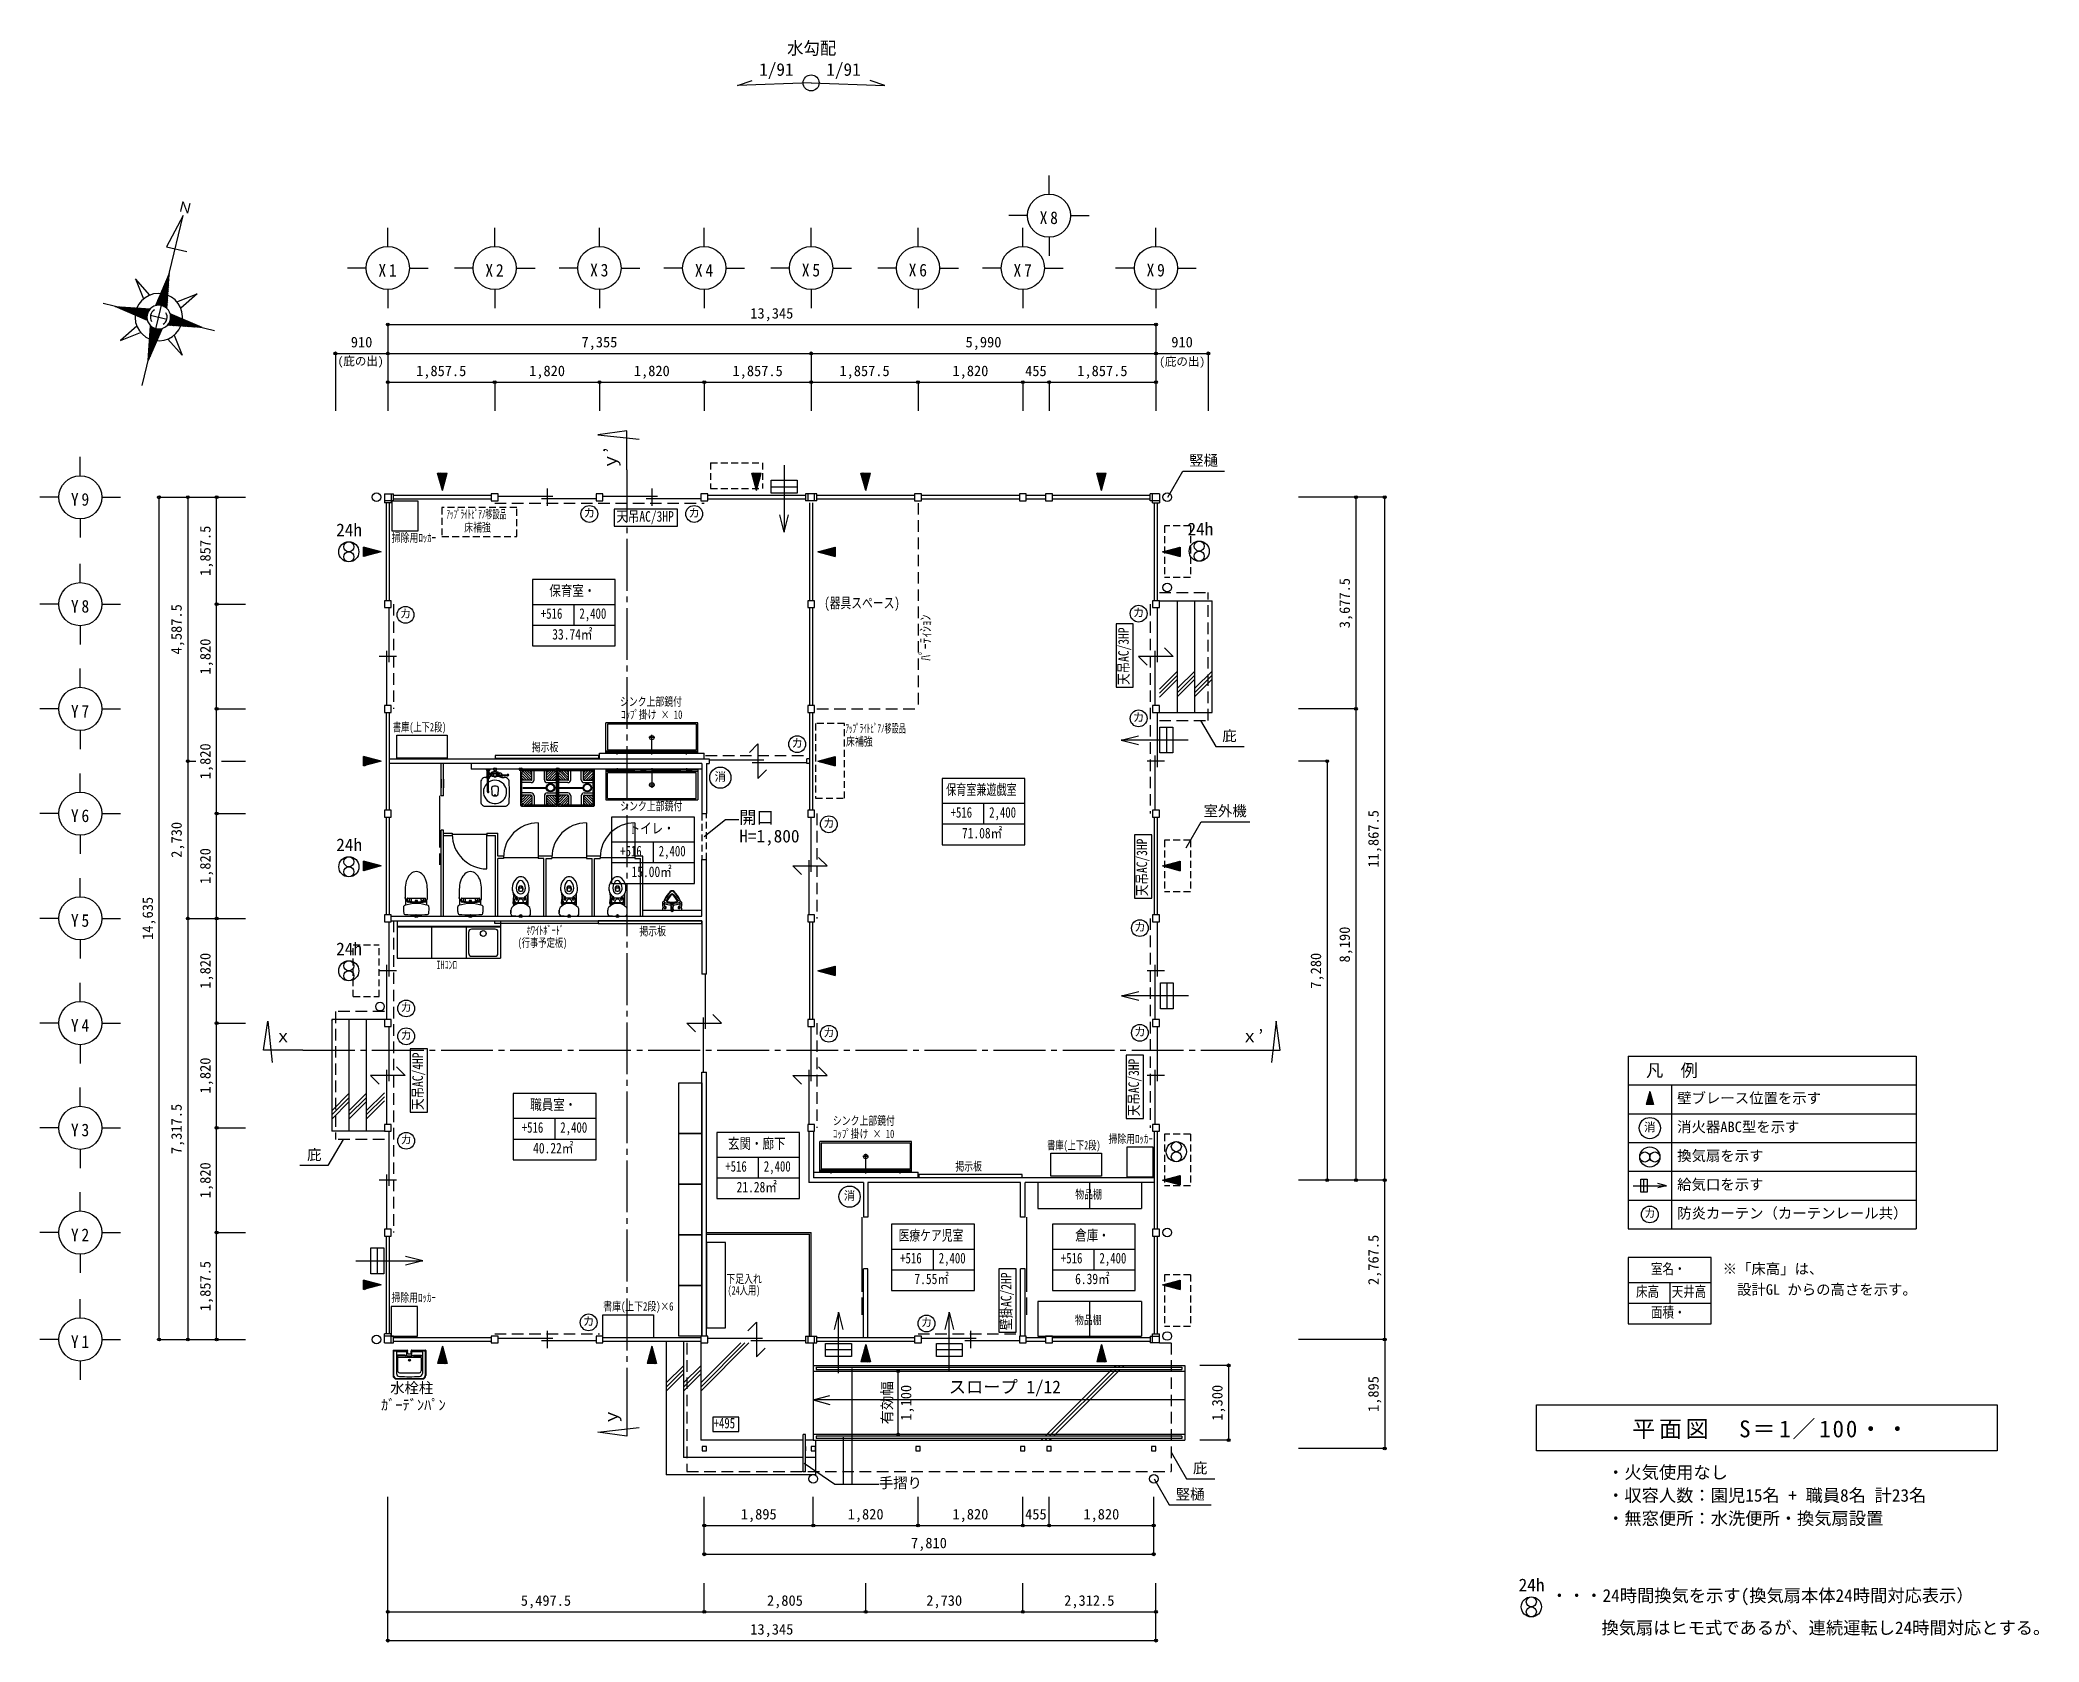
# Model space of a CAD drawing. Units: millimetres at full size, sheet at 1:100. Extents: x -40222 to 41440, y -29146 to 30741.
# Drawn here: x -36486 to -1756, y 2902 to 30741 of the extents above; entities that cross this region are included whole.
import ezdxf
from ezdxf.enums import TextEntityAlignment as Align

# ---------------------------------------------------------------- set-up
doc = ezdxf.new("R2010")
doc.units = ezdxf.units.MM
doc.header["$LTSCALE"] = 100
doc.header["$PDMODE"] = 32
doc.header["$PDSIZE"] = 50
for name, pattern in [('CHAIN1', [8, 5, -1, 1, -1]), ('CHAIN2', [12, 9, -1, 1, -1]), ('DASHED1', [1.8, 1.2, -0.6]), ('DASHED2', [3, 2, -1]), ('DASHED3', [4, 3, -1])]:
    doc.linetypes.add(name, pattern=pattern)
for name, color, linetype in [('1-0', 7, 'Continuous'), ('1-1', 2, 'Continuous'), ('1-2', 7, 'Continuous'), ('1-3', 7, 'Continuous'), ('1-4', 4, 'Continuous'), ('1-5', 7, 'Continuous'), ('1-6', 4, 'Continuous'), ('1-7', 3, 'DASHED2'), ('1-8', 7, 'Continuous'), ('1-9', 7, 'Continuous'), ('1-A', 4, 'Continuous'), ('1-B', 7, 'Continuous'), ('1-C', 4, 'Continuous'), ('1-D', 2, 'Continuous'), ('1-E', 4, 'Continuous'), ('1-F', 7, 'Continuous'), ('3-6', 7, 'Continuous'), ('D-0', 4, 'Continuous')]:
    doc.layers.add(name, color=color, linetype=linetype)
doc.styles.add('ＭＳ ゴシック', font='')
doc.styles.get('ＭＳ ゴシック').set_extended_font_data('MS Gothic')

msp = doc.modelspace()

# ---------------------------------------------------------------- texts
at = {"layer": '1-0', "style": 'ＭＳ ゴシック'}
for s, p in [('※「床高」は、', (-7252.4, 9241.6)), ('\u3000設計GL からの高さを示す。', (-7252.4, 8881.6))]:
    msp.add_text(s, height=183.3, dxfattribs=at).set_placement(p, align=Align.BOTTOM_LEFT)
at = {"layer": '1-5', "style": 'ＭＳ ゴシック'}
for s, p in [('竪樋', (-16519.1, 23288.8)), ('庇', (-15945.8, 18504)), ('室外機', (-16270.4, 17197.9)), ('庇', (-31845.9, 11224)), ('水栓柱', (-30403, 7171.5)), ('ｶﾞｰﾃﾞﾝﾊﾟﾝ', (-30562.1, 6876.5)), ('庇', (-16454.3, 5779.8)), ('手摺り', (-21912.9, 5521.6)), ('竪樋', (-16754.4, 5324.2))]:
    msp.add_text(s, height=183.3, dxfattribs=at).set_placement(p, align=Align.BOTTOM_LEFT)
at = {"layer": '1-5', "style": 'ＭＳ ゴシック', "width": 0.75}
for s, p in [('シンク上部鏡付', (-26409.4, 19126.8)), ('ｺｯﾌﾟ掛け × 10', (-26389.6, 18901.2)), ('シンク上部鏡付', (-26405, 17310.3)), ('ｺｯﾌﾟ掛け × 10', (-22707.7, 11615.5)), ('シンク上部鏡付', (-22711, 11843.9))]:
    msp.add_text(s, height=146.6, dxfattribs=at).set_placement(p, align=Align.BOTTOM_LEFT)
at = {"layer": '1-6', "style": 'ＭＳ ゴシック'}
for s, p in [('有効幅', (-21624.5, 6684.8)), ('1,100', (-21293.9, 6747.3))]:
    msp.add_text(s, height=183.3, rotation=90, dxfattribs=at).set_placement(p, align=Align.BOTTOM_LEFT)
at = {"layer": '1-8', "color": 4, "style": 'ＭＳ ゴシック'}
for s, p in [('13,345', (-24145.9, 25844.8)), ('910', (-31085.9, 25344.8)), ('7,355', (-27078.4, 25344.8)), ('5,990', (-20405.9, 25344.8)), ('910', (-16830.9, 25344.8)), ('1,857.5', (-29952.1, 24844.8)), ('1,820', (-27988.4, 24844.8)), ('1,820', (-26168.4, 24844.8)), ('1,857.5', (-24454.6, 24844.8)), ('1,857.5', (-22597.1, 24844.8)), ('1,820', (-20633.4, 24844.8)), ('455', (-19370.9, 24844.8)), ('1,857.5', (-18464.6, 24844.8)), ('1,895', (-24310.9, 4977.3)), ('1,820', (-22453.4, 4977.3)), ('1,820', (-20633.4, 4977.3)), ('455', (-19370.9, 4977.3)), ('1,820', (-18358.4, 4977.3)), ('7,810', (-21353.4, 4477.3)), ('5,497.5', (-28132.1, 3477.3)), ('2,805', (-23855.9, 3477.3)), ('2,730', (-21088.4, 3477.3)), ('2,312.5', (-18692.1, 3477.3)), ('13,345', (-24145.9, 2977.3))]:
    msp.add_text(s, height=183.3, dxfattribs=at).set_placement(p, align=Align.BOTTOM_LEFT)
at = {"layer": '1-8', "style": 'ＭＳ ゴシック'}
for p in [(-31315.2, 25042.8), (-17042.2, 25036.3)]:
    msp.add_text('(庇の出)', height=146.6, dxfattribs=at).set_placement(p, align=Align.BOTTOM_LEFT)
at = {"layer": '1-8', "color": 4, "style": 'ＭＳ ゴシック'}
for s, p in [('1,857.5', (-33468.4, 21428.5)), ('3,677.5', (-13673.4, 20518.5)), ('4,587.5', (-33968.4, 20063.5)), ('1,820', (-33468.4, 19714.8)), ('1,820', (-33468.4, 17894.8)), ('2,730', (-33968.4, 16529.8)), ('11,867.5', (-13173.4, 16361)), ('1,820', (-33468.4, 16074.8)), ('14,635', (-34468.4, 15102.3)), ('8,190', (-13673.4, 14709.8)), ('1,820', (-33468.4, 14254.8)), ('7,280', (-14173.4, 14254.8)), ('1,820', (-33468.4, 12434.8)), ('7,317.5', (-33968.4, 11381)), ('1,820', (-33468.4, 10614.8)), ('2,767.5', (-13173.4, 9106)), ('1,857.5', (-33468.4, 8651)), ('1,895', (-13173.4, 6899.8))]:
    msp.add_text(s, height=183.3, rotation=90, dxfattribs=at).set_placement(p, align=Align.BOTTOM_LEFT)
at = {"layer": '1-8', "char_height": 219.9, "attachment_point": 7, "style": 'ＭＳ ゴシック'}
for s, insert in [('\\T1.36;\\W0.9;X8', (-19118.4, 27538.6)), ('\\T1.36;\\W0.9;X1', (-30605.9, 26628.6)), ('\\T1.36;\\W0.9;X2', (-28748.4, 26628.6)), ('\\T1.36;\\W0.9;X3', (-26928.4, 26628.6)), ('\\T1.36;\\W0.9;X4', (-25108.4, 26628.6)), ('\\T1.36;\\W0.9;X5', (-23250.9, 26628.6)), ('\\T1.36;\\W0.9;X6', (-21393.4, 26628.6)), ('\\T1.36;\\W0.9;X7', (-19573.4, 26628.6)), ('\\T1.36;\\W0.9;X9', (-17260.9, 26628.6)), ('\\T1.36;\\W0.9;Y9', (-35948.8, 22644.8)), ('\\T1.36;\\W0.9;Y8', (-35948.8, 20787.3)), ('\\T1.36;\\W0.9;Y7', (-35948.8, 18967.3)), ('\\T1.36;\\W0.9;Y6', (-35948.8, 17147.3)), ('\\T1.36;\\W0.9;Y5', (-35948.8, 15327.3)), ('\\T1.36;\\W0.9;Y4', (-35948.8, 13507.3)), ('\\T1.36;\\W0.9;Y3', (-35948.8, 11687.3)), ('\\T1.36;\\W0.9;Y2', (-35948.8, 9867.3)), ('\\T1.36;\\W0.9;Y1', (-35948.8, 8009.8))]:
    msp.add_mtext(s, dxfattribs=dict(at, insert=insert))
at = {"layer": '1-9', "style": 'ＭＳ ゴシック'}
for s, width, p in [('保育室・', 0.8, (-27637.1, 21023.9)), ('+516', 0.75, (-27784.6, 20627.9)), ('2,400', 0.75, (-27114.6, 20627.9)), ('33.74㎡', 0.8, (-27587.1, 20267.9)), ('保育室兼遊戯室', 0.7, (-20743.4, 17568.3)), ('+516', 0.75, (-20665.9, 17172.3)), ('2,400', 0.75, (-19995.9, 17172.3)), ('トイレ・', 0.8, (-26259.2, 16896.3)), ('71.08㎡', 0.8, (-20468.4, 16812.3)), ('+516', 0.75, (-26406.7, 16500.3)), ('2,400', 0.75, (-25736.7, 16500.3)), ('15.00㎡', 0.8, (-26209.2, 16140.3)), ('職員室・', 0.8, (-27969, 12093.9)), ('+516', 0.75, (-28116.5, 11697.9)), ('2,400', 0.75, (-27446.5, 11697.9)), ('40.22㎡', 0.8, (-27919, 11337.9)), ('玄関・廊下', 0.8, (-24533.3, 11417.7)), ('+516', 0.75, (-24580.8, 11021.7)), ('2,400', 0.75, (-23910.8, 11021.7)), ('21.28㎡', 0.8, (-24383.3, 10661.7)), ('医療ケア児室', 0.75, (-21569.6, 9822.8)), ('倉庫・', 0.8, (-18502.1, 9822.8)), ('+516', 0.75, (-21542.1, 9426.8)), ('2,400', 0.75, (-20872.1, 9426.8)), ('+516', 0.75, (-18749.6, 9426.8)), ('2,400', 0.75, (-18079.6, 9426.8)), ('室名・', 0.8, (-8497.4, 9241.6)), ('7.55㎡', 0.8, (-21294.6, 9066.8)), ('6.39㎡', 0.8, (-18502.1, 9066.8)), ('床高', 0.8, (-8757.4, 8845.6)), ('天井高', 0.8, (-8137.4, 8845.6)), ('面積・', 0.8, (-8497.4, 8485.6)), ('+495', 0.75, (-24783.4, 6559.8))]:
    msp.add_text(s, height=183.3, dxfattribs=dict(at, width=width)).set_placement(p, align=Align.BOTTOM_LEFT)
for s, p in [('・火気使用なし', (-9259.6, 5675)), ('・収容人数：園児15名 + 職員8名 計23名', (-9259.6, 5275)), ('・無窓便所：水洗便所・換気扇設置', (-9259.6, 4875)), ('24h', (-10796.9, 3718.1)), ('・・・24時間換気を示す(換気扇本体24時間対応表示）', (-10238.8, 3534.7)), ('換気扇はヒモ式であるが、連続運転し24時間対応とする。', (-9357.7, 2973.7))]:
    msp.add_text(s, height=219.9, dxfattribs=at).set_placement(p, align=Align.BOTTOM_LEFT)
at = {"layer": '1-9', "insert": (-8822.1, 6425), "char_height": 293.3, "attachment_point": 7, "style": 'ＭＳ ゴシック'}
msp.add_mtext('\\T1.16;平面図\u3000S＝1／100・・', dxfattribs=at)
at = {"layer": '1-A', "color": 7, "style": 'ＭＳ ゴシック'}
for s, height, width, p in [('ｱｯﾌﾟﾗｲﾄﾋﾟｱﾉ移設品', 146.6, 0.6, (-29425.4, 22383.3)), ('床補強', 146.6, 0.75, (-29115.3, 22154.8)), ('掃除用ﾛｯｶｰ', 146.6, 0.75, (-30374.3, 21973.5)), ('(器具スペース)', 183.3, 0.75, (-22860.5, 20812.8)), ('書庫(上下2段)', 146.6, 0.7, (-30356, 18684.2)), ('ｱｯﾌﾟﾗｲﾄﾋﾟｱﾉ移設品', 146.6, 0.6, (-22491.4, 18660.3)), ('掲示板', 146.6, 0.75, (-27941.6, 18335.6)), ('床補強', 146.6, 0.75, (-22482.1, 18433)), ('ﾎﾜｲﾄﾎﾞｰﾄﾞ', 146.6, 0.7, (-28029.1, 15151.5)), ('掲示板', 146.6, 0.75, (-26072.3, 15137)), ('(行事予定板)', 146.6, 0.7, (-28185, 14937.4)), ('IHｺﾝﾛ', 146.6, 0.7, (-29596.2, 14551.4)), ('書庫(上下2段)', 146.6, 0.7, (-18989.3, 11417.5)), ('掃除用ﾛｯｶｰ', 146.6, 0.75, (-17922.7, 11527.6)), ('掲示板', 146.6, 0.75, (-20582.8, 11050.2)), ('物品棚', 146.6, 0.75, (-18499.4, 10563.9)), ('下足入れ', 146.6, 0.75, (-24560.7, 9095.4)), ('(24人用)', 146.6, 0.7, (-24539.5, 8895.8)), ('掃除用ﾛｯｶｰ', 146.6, 0.75, (-30379.6, 8769.3)), ('書庫(上下2段)×6', 146.6, 0.75, (-26699.2, 8618.1)), ('物品棚', 146.6, 0.75, (-18504.7, 8380.7))]:
    msp.add_text(s, height=height, dxfattribs=dict(at, width=width)).set_placement(p, align=Align.BOTTOM_LEFT)
for s, height, p in [('カ', 146.6, (-27041.4, 22404.9)), ('カ', 146.6, (-25221.4, 22404.9)), ('カ', 146.6, (-30236.4, 20652.2)), ('カ', 146.6, (-17499.1, 20672.3)), ('カ', 146.6, (-17499.1, 18852.3)), ('カ', 146.6, (-23431.3, 18404.2)), ('開口', 219.9, (-24337.7, 17055.8)), ('カ', 146.6, (-22881.4, 17012.2)), ('H=1,800', 219.9, (-24337.7, 16730.8)), ('カ', 146.6, (-17476.4, 15208.2)), ('カ', 146.6, (-30225, 13812.4)), ('カ', 146.6, (-22881.4, 13372.2)), ('カ', 146.6, (-17476.4, 13388.2)), ('カ', 146.6, (-30225, 13328.1)), ('カ', 146.6, (-30225, 11512.6)), ('カ', 146.6, (-8617.4, 10232.6)), ('防炎カーテン（カーテンレール共）', 183.3, (-8042.4, 10207.6)), ('カ', 146.6, (-27054.3, 8356.7)), ('カ', 146.6, (-21184.5, 8338))]:
    msp.add_text(s, height=height, dxfattribs=at).set_placement(p, align=Align.BOTTOM_LEFT)
at = {"layer": '1-A', "color": 7, "style": 'ＭＳ ゴシック', "width": 0.8}
msp.add_text('ﾊﾟｰﾃｨｼｮﾝ', height=183.3, rotation=90, dxfattribs=at).set_placement((-20957, 19954.1), align=Align.BOTTOM_LEFT)
at = {"layer": '1-B', "style": 'ＭＳ ゴシック'}
for s, height, p in [('24h', 219.9, (-31340.5, 22052.4)), ('24h', 219.9, (-16550.2, 22066.5)), ('消', 146.6, (-24766.2, 17821.8)), ('24h', 219.9, (-31339.6, 16579.3)), ('24h', 219.9, (-31340.5, 14771.8)), ('凡\u3000例', 219.9, (-8582.7, 12659.8)), ('壁ブレース位置を示す', 183.3, (-8042.4, 12207.6)), ('消', 146.6, (-8617.4, 11732.6)), ('消火器ABC型を示す', 183.3, (-8042.4, 11707.6)), ('換気扇を示す', 183.3, (-8042.5, 11205.9)), ('給気口を示す', 183.3, (-8042.5, 10705.9)), ('消', 146.6, (-22520.5, 10541.8))]:
    msp.add_text(s, height=height, dxfattribs=at).set_placement(p, align=Align.BOTTOM_LEFT)
at = {"layer": '1-C', "color": 7, "style": 'ＭＳ ゴシック', "width": 0.8}
msp.add_text('天吊AC/3HP', height=183.3, dxfattribs=at).set_placement((-26472.7, 22315.2), align=Align.BOTTOM_LEFT)
for s, p in [('天吊AC/3HP', (-17515.9, 19533.4)), ('天吊AC/3HP', (-17196.5, 15863.9)), ('天吊AC/4HP', (-29778.4, 12147.4)), ('天吊AC/3HP', (-17338.1, 12039.8)), ('壁掛AC/2HP', (-19554.3, 8324.8))]:
    msp.add_text(s, height=183.3, rotation=90, dxfattribs=at).set_placement(p, align=Align.BOTTOM_LEFT)
at = {"layer": '1-D', "color": 4, "style": 'ＭＳ ゴシック'}
msp.add_text('1,300', height=183.3, rotation=90, dxfattribs=at).set_placement((-15886.3, 6747.3), align=Align.BOTTOM_LEFT)
at = {"layer": '1-E', "style": 'ＭＳ ゴシック'}
for s, p in [('ｙ’', (-26403.1, 23270)), ('ｙ', (-26386.4, 6664.9))]:
    msp.add_text(s, height=219.9, rotation=90, dxfattribs=at).set_placement(p, align=Align.BOTTOM_LEFT)
for s, p in [('ｘ’', (-15619.1, 13257.6)), ('ｘ', (-32412.6, 13257.6))]:
    msp.add_text(s, height=219.9, dxfattribs=at).set_placement(p, align=Align.BOTTOM_LEFT)
at = {"layer": '1-F', "style": 'ＭＳ ゴシック', "width": 0.95}
msp.add_text('水勾配', height=219.9, dxfattribs=at).set_placement((-23507.3, 30423.1), align=Align.BOTTOM_LEFT)
at = {"layer": '1-F', "style": 'ＭＳ ゴシック'}
for p in [(-23991.4, 30052.1), (-22826, 30052.1)]:
    msp.add_text('1/91', height=219.9, dxfattribs=at).set_placement(p, align=Align.BOTTOM_LEFT)
at = {"layer": '3-6', "style": 'ＭＳ ゴシック'}
msp.add_text('スロープ 1/12', height=219.9, dxfattribs=at).set_placement((-20697.8, 7159.8), align=Align.BOTTOM_LEFT)
at = {"layer": 'D-0', "color": 2, "style": 'ＭＳ ゴシック'}
msp.add_text('Ｎ', height=183.3, rotation=346.422, dxfattribs=at).set_placement((-34118.2, 27718.4), align=Align.BOTTOM_LEFT)

# ---------------------------------------------------------------- linework, layer by layer
at = {"layer": '1-0'}
msp.add_line((-23188.4, 6302.3), (-23188.4, 6227.3), dxfattribs=at)
at = {"layer": '1-1'}
for p, q in [((-30503.4, 22854.8), (-30345.9, 22854.8)), ((-30503.4, 22854.8), (-30503.4, 22697.3)), ((-30345.9, 22734.8), (-30503.4, 22734.8)), ((-30383.4, 22697.3), (-30503.4, 22697.3)), ((-30345.9, 22734.8), (-30345.9, 22854.8)), ((-22990.9, 22854.8), (-23185.9, 22854.8)), ((-23185.9, 22854.8), (-23185.9, 22734.8)), ((-22990.9, 22734.8), (-23185.9, 22734.8)), ((-23148.4, 22854.8), (-23148.4, 22734.8)), ((-23028.4, 22734.8), (-23028.4, 22854.8)), ((-22990.9, 22734.8), (-22990.9, 22854.8)), ((-17038.4, 22854.8), (-17195.9, 22854.8)), ((-17195.9, 22734.8), (-17195.9, 22854.8)), ((-17158.4, 22697.3), (-17158.4, 22854.8)), ((-17158.4, 22697.3), (-17038.4, 22697.3)), ((-17038.4, 22854.8), (-17038.4, 22697.3)), ((-17038.4, 19057.3), (-17038.4, 19177.3)), ((-17158.4, 19057.3), (-17038.4, 19057.3)), ((-30503.4, 11897.3), (-30503.4, 11777.3)), ((-30503.4, 8099.8), (-30503.4, 8257.3)), ((-30383.4, 8257.3), (-30503.4, 8257.3)), ((-30345.9, 8219.8), (-30503.4, 8219.8)), ((-25005.9, 8099.8), (-24885.9, 8099.8)), ((-23185.9, 8219.8), (-22990.9, 8219.8)), ((-23148.4, 8219.8), (-23148.4, 8099.8)), ((-23028.4, 8099.8), (-23028.4, 8219.8)), ((-22990.9, 8099.8), (-22990.9, 8219.8)), ((-17195.9, 8219.8), (-17195.9, 8099.8)), ((-17195.9, 8219.8), (-17038.4, 8219.8)), ((-17038.4, 8099.8), (-17195.9, 8099.8)), ((-17158.4, 8257.3), (-17038.4, 8257.3)), ((-17038.4, 8099.8), (-17038.4, 8257.3))]:
    msp.add_line(p, q, dxfattribs=at)
for points in [[(-30383.4, 22854.8), (-30383.4, 22734.8), (-30383.4, 22697.3)], [(-17038.4, 22734.8), (-17158.4, 22734.8), (-17195.9, 22734.8)], [(-17038.4, 19177.3), (-17158.4, 19177.3), (-17158.4, 19057.3)], [(-30503.4, 11777.3), (-30383.4, 11777.3), (-30383.4, 11897.3), (-30503.4, 11897.3)], [(-30503.4, 8099.8), (-30345.9, 8099.8), (-30345.9, 8219.8)], [(-30383.4, 8099.8), (-30383.4, 8219.8), (-30383.4, 8257.3)], [(-24885.9, 8099.8), (-24885.9, 8219.8), (-25005.9, 8219.8), (-25005.9, 8099.8)], [(-23185.9, 8219.8), (-23185.9, 8099.8), (-22990.9, 8099.8)], [(-17158.4, 8099.8), (-17158.4, 8219.8), (-17158.4, 8257.3)]]:
    msp.add_lwpolyline(points, dxfattribs=at)
for points in [[(-28645.9, 22734.8), (-28525.9, 22734.8), (-28525.9, 22854.8), (-28645.9, 22854.8)], [(-26825.9, 22734.8), (-26705.9, 22734.8), (-26705.9, 22854.8), (-26825.9, 22854.8)], [(-25005.9, 22734.8), (-24885.9, 22734.8), (-24885.9, 22854.8), (-25005.9, 22854.8)], [(-21290.9, 22734.8), (-21170.9, 22734.8), (-21170.9, 22854.8), (-21290.9, 22854.8)], [(-19470.9, 22734.8), (-19350.9, 22734.8), (-19350.9, 22854.8), (-19470.9, 22854.8)], [(-19015.9, 22734.8), (-18895.9, 22734.8), (-18895.9, 22854.8), (-19015.9, 22854.8)], [(-30503.4, 20877.3), (-30383.4, 20877.3), (-30383.4, 20997.3), (-30503.4, 20997.3)], [(-23148.4, 20877.3), (-23028.4, 20877.3), (-23028.4, 20997.3), (-23148.4, 20997.3)], [(-17158.4, 20877.3), (-17038.4, 20877.3), (-17038.4, 20997.3), (-17158.4, 20997.3)], [(-30503.4, 19057.3), (-30383.4, 19057.3), (-30383.4, 19177.3), (-30503.4, 19177.3)], [(-23148.4, 19057.3), (-23028.4, 19057.3), (-23028.4, 19177.3), (-23148.4, 19177.3)], [(-30503.4, 17237.3), (-30383.4, 17237.3), (-30383.4, 17357.3), (-30503.4, 17357.3)], [(-23148.4, 17237.3), (-23028.4, 17237.3), (-23028.4, 17357.3), (-23148.4, 17357.3)], [(-17158.4, 17237.3), (-17038.4, 17237.3), (-17038.4, 17357.3), (-17158.4, 17357.3)], [(-30503.4, 15417.3), (-30383.4, 15417.3), (-30383.4, 15537.3), (-30503.4, 15537.3)], [(-23148.4, 15417.3), (-23028.4, 15417.3), (-23028.4, 15537.3), (-23148.4, 15537.3)], [(-17158.4, 15417.3), (-17038.4, 15417.3), (-17038.4, 15537.3), (-17158.4, 15537.3)], [(-30503.4, 13597.3), (-30383.4, 13597.3), (-30383.4, 13717.3), (-30503.4, 13717.3)], [(-23148.4, 13597.3), (-23028.4, 13597.3), (-23028.4, 13717.3), (-23148.4, 13717.3)], [(-17158.4, 13597.3), (-17038.4, 13597.3), (-17038.4, 13717.3), (-17158.4, 13717.3)], [(-23148.4, 11777.3), (-23028.4, 11777.3), (-23028.4, 11897.3), (-23148.4, 11897.3)], [(-17158.4, 11777.3), (-17038.4, 11777.3), (-17038.4, 11897.3), (-17158.4, 11897.3)], [(-30503.4, 9957.3), (-30383.4, 9957.3), (-30383.4, 10077.3), (-30503.4, 10077.3)], [(-17158.4, 9957.3), (-17038.4, 9957.3), (-17038.4, 10077.3), (-17158.4, 10077.3)], [(-28645.9, 8099.8), (-28525.9, 8099.8), (-28525.9, 8219.8), (-28645.9, 8219.8)], [(-26825.9, 8099.8), (-26705.9, 8099.8), (-26705.9, 8219.8), (-26825.9, 8219.8)], [(-21290.9, 8099.8), (-21170.9, 8099.8), (-21170.9, 8219.8), (-21290.9, 8219.8)], [(-19470.9, 8099.8), (-19350.9, 8099.8), (-19350.9, 8219.8), (-19470.9, 8219.8)], [(-19015.9, 8099.8), (-18895.9, 8099.8), (-18895.9, 8219.8), (-19015.9, 8219.8)], [(-24983.4, 6227.3), (-24908.4, 6227.3), (-24908.4, 6302.3), (-24983.4, 6302.3)], [(-23088.4, 6227.3), (-23013.4, 6227.3), (-23013.4, 6302.3), (-23088.4, 6302.3)], [(-21268.4, 6227.3), (-21193.4, 6227.3), (-21193.4, 6302.3), (-21268.4, 6302.3)], [(-19448.4, 6227.3), (-19373.4, 6227.3), (-19373.4, 6302.3), (-19448.4, 6302.3)], [(-18993.4, 6227.3), (-18918.4, 6227.3), (-18918.4, 6302.3), (-18993.4, 6302.3)], [(-17173.4, 6227.3), (-17098.4, 6227.3), (-17098.4, 6302.3), (-17173.4, 6302.3)]]:
    msp.add_lwpolyline(points, close=True, dxfattribs=at)
at = {"layer": '1-2'}
for p, q in [((-27675.8, 22944.8), (-27675.8, 22644.8)), ((-25855.8, 22944.8), (-25855.8, 22644.8)), ((-30473.4, 22697.3), (-30473.4, 20997.3)), ((-30413.4, 20997.3), (-30413.4, 22697.3)), ((-28645.9, 22824.8), (-30345.9, 22824.8)), ((-30345.9, 22764.8), (-28645.9, 22764.8)), ((-28525.9, 22814.8), (-27575.8, 22814.8)), ((-27775.9, 22774.8), (-26825.8, 22774.8)), ((-26705.9, 22814.8), (-25755.8, 22814.8)), ((-25955.9, 22774.8), (-25005.8, 22774.8)), ((-23185.9, 22824.8), (-24885.9, 22824.8)), ((-24885.9, 22764.8), (-23185.9, 22764.8)), ((-23118.3, 22697.3), (-23118.3, 20997.3)), ((-23058.3, 20997.3), (-23058.3, 22697.3)), ((-21290.9, 22824.8), (-22990.9, 22824.8)), ((-22990.9, 22764.8), (-21290.9, 22764.8)), ((-19470.9, 22824.8), (-21170.9, 22824.8)), ((-21170.9, 22764.8), (-19470.9, 22764.8)), ((-19015.9, 22824.8), (-19350.9, 22824.8)), ((-19350.9, 22764.8), (-19015.9, 22764.8)), ((-17195.9, 22824.8), (-18895.9, 22824.8)), ((-18895.9, 22764.8), (-17195.9, 22764.8)), ((-17128.3, 22697.3), (-17128.3, 20997.3)), ((-17068.3, 20997.3), (-17068.3, 22697.3)), ((-30423.4, 20877.3), (-30423.4, 19927.3)), ((-23118.3, 20877.3), (-23118.3, 19177.3)), ((-23058.3, 19177.3), (-23058.3, 20877.3)), ((-17078.4, 20877.3), (-17078.4, 19927.3)), ((-16798.4, 20027.3), (-16948.4, 20177.3)), ((-30293.4, 20027.3), (-30593.4, 20027.3)), ((-30463.4, 20127.3), (-30463.4, 19177.3)), ((-17398.4, 20027.3), (-17248.4, 19877.3)), ((-17248.4, 20027.3), (-17398.4, 20027.3)), ((-16948.4, 20027.3), (-17248.4, 20027.3)), ((-17118.4, 20127.3), (-17118.4, 19177.3)), ((-16798.4, 20027.3), (-16948.4, 20027.3)), ((-30473.4, 19057.3), (-30473.4, 17357.3)), ((-30413.4, 17357.3), (-30413.4, 19057.3)), ((-23118.3, 19057.3), (-23118.3, 17357.3)), ((-23058.3, 17357.3), (-23058.3, 19057.3)), ((-17078.4, 19057.3), (-17078.4, 18107.3)), ((-16948.4, 18207.3), (-17248.4, 18207.3)), ((-17118.4, 18307.3), (-17118.4, 17357.3)), ((-30473.4, 17237.3), (-30473.4, 15537.3)), ((-30413.4, 15537.3), (-30413.4, 17237.3)), ((-17128.3, 17237.3), (-17128.3, 15537.3)), ((-17068.3, 15537.3), (-17068.3, 17237.3)), ((-30423.4, 15417.3), (-30423.4, 14467.3)), ((-23118.3, 15417.3), (-23118.3, 13717.3)), ((-23058.3, 13717.3), (-23058.3, 15417.3)), ((-17078.4, 15417.3), (-17078.4, 14467.3)), ((-30463.4, 14667.3), (-30463.4, 13717.3)), ((-17118.4, 14667.3), (-17118.4, 13717.3)), ((-30293.4, 14567.3), (-30593.4, 14567.3)), ((-16948.4, 14567.3), (-17248.4, 14567.3)), ((-30423.4, 13597.3), (-30423.4, 12647.3)), ((-17078.4, 13597.3), (-17078.4, 12647.3)), ((-30143.4, 12747.3), (-30293.4, 12897.3)), ((-30743.4, 12747.3), (-30593.4, 12597.3)), ((-30593.4, 12747.3), (-30743.4, 12747.3)), ((-30293.4, 12747.3), (-30593.4, 12747.3)), ((-30463.4, 12847.3), (-30463.4, 11897.3)), ((-30143.4, 12747.3), (-30293.4, 12747.3)), ((-16948.4, 12747.3), (-17248.4, 12747.3)), ((-17118.4, 12847.3), (-17118.4, 11897.3)), ((-30423.4, 11777.3), (-30423.4, 10827.3)), ((-17128.3, 11777.3), (-17128.3, 10077.3)), ((-17068.3, 10077.3), (-17068.3, 11777.3)), ((-30293.4, 10927.3), (-30593.4, 10927.3)), ((-30463.4, 11027.3), (-30463.4, 10077.3)), ((-30473.4, 9957.3), (-30473.4, 8257.3)), ((-30413.4, 8257.3), (-30413.4, 9957.3)), ((-17128.3, 9957.3), (-17128.3, 8257.3)), ((-17068.3, 8257.3), (-17068.3, 9957.3)), ((-24035.9, 8459.8), (-24185.9, 8309.8)), ((-24035.9, 8459.8), (-24035.9, 8309.8)), ((-28645.9, 8189.8), (-30345.9, 8189.8)), ((-30345.9, 8129.8), (-28645.9, 8129.8)), ((-28525.9, 8179.8), (-27575.8, 8179.8)), ((-27775.9, 8139.8), (-26825.8, 8139.8)), ((-27675.8, 8309.8), (-27675.8, 8009.8)), ((-25005.9, 8189.8), (-26705.9, 8189.8)), ((-26705.9, 8129.8), (-25005.9, 8129.8)), ((-24885.8, 8179.8), (-23935.9, 8179.8)), ((-24135.9, 8139.8), (-23185.8, 8139.8)), ((-24035.9, 7859.8), (-23885.9, 8009.8)), ((-24035.8, 8309.8), (-24035.8, 8009.8)), ((-24035.8, 8009.8), (-24035.8, 7859.8)), ((-21290.9, 8189.8), (-22990.9, 8189.8)), ((-22990.9, 8129.8), (-21290.9, 8129.8)), ((-21170.9, 8179.8), (-20220.8, 8179.8)), ((-20420.9, 8139.8), (-19470.8, 8139.8)), ((-20320.8, 8309.8), (-20320.8, 8009.8)), ((-19015.9, 8189.8), (-19350.9, 8189.8)), ((-19350.9, 8129.8), (-19015.9, 8129.8)), ((-17195.9, 8189.8), (-18895.9, 8189.8)), ((-18895.9, 8129.8), (-17195.9, 8129.8))]:
    msp.add_line(p, q, dxfattribs=at)
at = {"layer": '1-3'}
for p, q in [((-24012.1, 18507.3), (-24162.1, 18357.3)), ((-24012.1, 18507.3), (-24012.1, 18357.3)), ((-30413.4, 18247.3), (-24862.1, 18247.3)), ((-24985.8, 18167.3), (-30413.4, 18167.3)), ((-24985.8, 18167.3), (-24985.8, 17297.3)), ((-24905.8, 18167.3), (-24862.1, 18167.3)), ((-24905.8, 18167.3), (-24905.8, 17297.3)), ((-24862.1, 18247.3), (-24862.1, 18167.3)), ((-23912.1, 18227.3), (-24862.1, 18227.3)), ((-24112.1, 18187.3), (-23162.1, 18187.3)), ((-24012.1, 18357.3), (-24012.1, 18057.3)), ((-23118.3, 18247.3), (-23162.1, 18247.3)), ((-24012.1, 17907.3), (-23862.1, 18057.3)), ((-24012.1, 18057.3), (-24012.1, 17907.3)), ((-24985.8, 17297.3), (-24905.8, 17297.3)), ((-23088.4, 16287.3), (-23088.4, 17237.3)), ((-24985.8, 15517.3), (-24985.8, 16497.3)), ((-24985.8, 16497.3), (-24905.8, 16497.3)), ((-24905.8, 14507.3), (-24905.8, 16497.3)), ((-23408.4, 16387.3), (-23258.4, 16237.3)), ((-23408.4, 16387.3), (-23258.4, 16387.3)), ((-23258.4, 16387.3), (-22958.4, 16387.3)), ((-23128.4, 16487.3), (-23128.4, 15537.3)), ((-22808.4, 16387.3), (-22958.4, 16537.3)), ((-22958.4, 16387.3), (-22808.4, 16387.3)), ((-30383.4, 15517.3), (-24985.8, 15517.3)), ((-30383.4, 15437.3), (-24985.8, 15437.3)), ((-24985.8, 15437.3), (-24985.8, 14507.3)), ((-24905.8, 14507.3), (-24985.8, 14507.3)), ((-24925.9, 13557.3), (-24925.9, 14507.3)), ((-25245.9, 13657.3), (-25095.9, 13507.3)), ((-25245.9, 13657.3), (-25095.9, 13657.3)), ((-25095.9, 13657.3), (-24795.9, 13657.3)), ((-24965.9, 13757.3), (-24965.9, 12807.3)), ((-24645.9, 13657.3), (-24795.9, 13807.3)), ((-24795.9, 13657.3), (-24645.9, 13657.3)), ((-23088.4, 12647.3), (-23088.4, 13597.3)), ((-22808.4, 12747.3), (-22958.4, 12897.3)), ((-24985.8, 8219.8), (-24985.8, 12807.3)), ((-24985.8, 12807.3), (-24905.8, 12807.3)), ((-24905.8, 8219.8), (-24905.8, 12807.3)), ((-23408.4, 12747.3), (-23258.4, 12597.3)), ((-23408.4, 12747.3), (-23258.4, 12747.3)), ((-23258.4, 12747.3), (-22958.4, 12747.3)), ((-23128.4, 12847.3), (-23128.4, 11897.3)), ((-22958.4, 12747.3), (-22808.4, 12747.3)), ((-23128.4, 11777.3), (-23128.4, 10887.3)), ((-23048.4, 11777.3), (-23048.4, 10967.3)), ((-22180.8, 10887.3), (-23128.4, 10887.3)), ((-17128.3, 10967.3), (-23048.4, 10967.3)), ((-22180.8, 10887.3), (-22180.8, 10287.3)), ((-19450.8, 10887.3), (-22100.8, 10887.3)), ((-22100.8, 10887.3), (-22100.8, 10287.3)), ((-19450.8, 10287.3), (-19450.8, 10887.3)), ((-17128.3, 10887.3), (-19370.8, 10887.3)), ((-19370.8, 10287.3), (-19370.8, 10887.3)), ((-22100.8, 10287.3), (-22180.8, 10287.3)), ((-19370.8, 10287.3), (-19450.8, 10287.3)), ((-22180.8, 8189.8), (-22180.8, 9387.3)), ((-22100.8, 9387.3), (-22180.8, 9387.3)), ((-22100.8, 8189.8), (-22100.8, 9387.3)), ((-19370.8, 9387.3), (-19450.8, 9387.3)), ((-19450.8, 8219.8), (-19450.8, 9387.3)), ((-19370.8, 8219.8), (-19370.8, 9387.3))]:
    msp.add_line(p, q, dxfattribs=at)
at = {"layer": '1-3', "linetype": 'DASHED1'}
for p, q in [((-24985.8, 17297.3), (-24985.8, 16497.3)), ((-24905.8, 16497.3), (-24905.8, 17297.3))]:
    msp.add_line(p, q, dxfattribs=at)
at = {"layer": '1-3', "color": 3}
for p, q in [((-22205.8, 10287.3), (-22205.8, 9287.3)), ((-19345.8, 10287.3), (-19345.8, 9287.3))]:
    msp.add_line(p, q, dxfattribs=at)
at = {"layer": '1-3', "color": 3, "linetype": 'DASHED3'}
for p, q in [((-22205.8, 9287.3), (-22205.8, 8487.3)), ((-19345.8, 9287.3), (-19345.8, 8487.3))]:
    msp.add_line(p, q, dxfattribs=at)
at = {"layer": '1-3'}
msp.add_lwpolyline([(-23118.3, 18167.3), (-23162.1, 18167.3), (-23162.1, 18247.3)], dxfattribs=at)
at = {"layer": '1-4'}
for p, q in [((-29566.6, 23214.9), (-29575.1, 23206.5)), ((-29552.5, 23214.9), (-29572.1, 23195.3)), ((-29538.3, 23214.9), (-29569.1, 23184.2)), ((-29524.2, 23214.9), (-29566.1, 23173)), ((-29510, 23214.9), (-29563.1, 23161.9)), ((-29495.9, 23214.9), (-29560.1, 23150.7)), ((-29481.7, 23214.9), (-29557.1, 23139.6)), ((-29467.6, 23214.9), (-29554.1, 23128.4)), ((-29453.5, 23214.9), (-29551.1, 23117.3)), ((-29439.3, 23214.9), (-29548.2, 23106.1)), ((-29425.2, 23214.9), (-29545.2, 23094.9)), ((-29415.6, 23210.3), (-29542.2, 23083.8)), ((-29420.8, 23191), (-29539.2, 23072.6)), ((-29426, 23171.7), (-29536.2, 23061.5)), ((-29431.2, 23152.4), (-29533.2, 23050.3)), ((-29436.3, 23133.1), (-29530.2, 23039.2)), ((-29441.5, 23113.7), (-29527.2, 23028)), ((-29446.7, 23094.4), (-29524.2, 23016.9)), ((-29451.9, 23075.1), (-29521.3, 23005.7)), ((-29457, 23055.8), (-29518.3, 22994.6)), ((-29462.2, 23036.5), (-29515.3, 22983.4)), ((-29467.4, 23017.2), (-29512.3, 22972.3)), ((-29472.6, 22997.8), (-29509.3, 22961.1)), ((-29477.7, 22978.5), (-29506.3, 22949.9)), ((-29482.9, 22959.2), (-29503.3, 22938.8)), ((-29488.1, 22939.9), (-29500.3, 22927.6)), ((-24106.6, 23214.9), (-24115.1, 23206.5)), ((-24092.5, 23214.9), (-24112.1, 23195.3)), ((-24078.3, 23214.9), (-24109.1, 23184.2)), ((-24064.2, 23214.9), (-24106.1, 23173)), ((-24050, 23214.9), (-24103.1, 23161.9)), ((-24035.9, 23214.9), (-24100.1, 23150.7)), ((-24021.7, 23214.9), (-24097.1, 23139.6)), ((-24007.6, 23214.9), (-24094.1, 23128.4)), ((-23993.5, 23214.9), (-24091.1, 23117.3)), ((-23979.3, 23214.9), (-24088.2, 23106.1)), ((-23965.2, 23214.9), (-24085.2, 23094.9)), ((-23955.6, 23210.3), (-24082.2, 23083.8)), ((-23960.8, 23191), (-24079.2, 23072.6)), ((-23966, 23171.7), (-24076.2, 23061.5)), ((-23971.2, 23152.4), (-24073.2, 23050.3)), ((-23976.3, 23133.1), (-24070.2, 23039.2)), ((-23981.5, 23113.7), (-24067.2, 23028)), ((-23986.7, 23094.4), (-24064.2, 23016.9)), ((-23991.9, 23075.1), (-24061.3, 23005.7)), ((-23997, 23055.8), (-24058.3, 22994.6)), ((-24002.2, 23036.5), (-24055.3, 22983.4)), ((-24007.4, 23017.2), (-24052.3, 22972.3)), ((-24012.6, 22997.8), (-24049.3, 22961.1)), ((-24017.7, 22978.5), (-24046.3, 22949.9)), ((-24022.9, 22959.2), (-24043.3, 22938.8)), ((-24028.1, 22939.9), (-24040.3, 22927.6)), ((-22211.6, 23214.9), (-22220.1, 23206.5)), ((-22197.5, 23214.9), (-22217.1, 23195.3)), ((-22183.3, 23214.9), (-22214.1, 23184.2)), ((-22169.2, 23214.9), (-22211.1, 23173)), ((-22155, 23214.9), (-22208.1, 23161.9)), ((-22140.9, 23214.9), (-22205.1, 23150.7)), ((-22126.7, 23214.9), (-22202.1, 23139.6)), ((-22112.6, 23214.9), (-22199.1, 23128.4)), ((-22098.5, 23214.9), (-22196.1, 23117.3)), ((-22084.3, 23214.9), (-22193.2, 23106.1)), ((-22070.2, 23214.9), (-22190.2, 23094.9)), ((-22060.6, 23210.3), (-22187.2, 23083.8)), ((-22065.8, 23191), (-22184.2, 23072.6)), ((-22071, 23171.7), (-22181.2, 23061.5)), ((-22076.2, 23152.4), (-22178.2, 23050.3)), ((-22081.3, 23133.1), (-22175.2, 23039.2)), ((-22086.5, 23113.7), (-22172.2, 23028)), ((-22091.7, 23094.4), (-22169.2, 23016.9)), ((-22096.9, 23075.1), (-22166.3, 23005.7)), ((-22102, 23055.8), (-22163.3, 22994.6)), ((-22107.2, 23036.5), (-22160.3, 22983.4)), ((-22112.4, 23017.2), (-22157.3, 22972.3)), ((-22117.6, 22997.8), (-22154.3, 22961.1)), ((-22122.7, 22978.5), (-22151.3, 22949.9)), ((-22127.9, 22959.2), (-22148.3, 22938.8)), ((-22133.1, 22939.9), (-22145.3, 22927.6)), ((-18116.6, 23214.9), (-18125.1, 23206.5)), ((-18102.5, 23214.9), (-18122.1, 23195.3)), ((-18088.3, 23214.9), (-18119.1, 23184.2)), ((-18074.2, 23214.9), (-18116.1, 23173)), ((-18060, 23214.9), (-18113.1, 23161.9)), ((-18045.9, 23214.9), (-18110.1, 23150.7)), ((-18031.7, 23214.9), (-18107.1, 23139.6)), ((-18017.6, 23214.9), (-18104.1, 23128.4)), ((-18003.5, 23214.9), (-18101.1, 23117.3)), ((-17989.3, 23214.9), (-18098.2, 23106.1)), ((-17975.2, 23214.9), (-18095.2, 23094.9)), ((-17965.6, 23210.3), (-18092.2, 23083.8)), ((-17970.8, 23191), (-18089.2, 23072.6)), ((-17976, 23171.7), (-18086.2, 23061.5)), ((-17981.2, 23152.4), (-18083.2, 23050.3)), ((-17986.3, 23133.1), (-18080.2, 23039.2)), ((-17991.5, 23113.7), (-18077.2, 23028)), ((-17996.7, 23094.4), (-18074.2, 23016.9)), ((-18001.9, 23075.1), (-18071.3, 23005.7)), ((-18007, 23055.8), (-18068.3, 22994.6)), ((-18012.2, 23036.5), (-18065.3, 22983.4)), ((-18017.4, 23017.2), (-18062.3, 22972.3)), ((-18022.6, 22997.8), (-18059.3, 22961.1)), ((-18027.7, 22978.5), (-18056.3, 22949.9)), ((-18032.9, 22959.2), (-18053.3, 22938.8)), ((-18038.1, 22939.9), (-18050.3, 22927.6)), ((-29493.3, 22920.6), (-29497.4, 22916.5)), ((-24033.3, 22920.6), (-24037.4, 22916.5)), ((-22138.3, 22920.6), (-22142.4, 22916.5)), ((-18043.3, 22920.6), (-18047.4, 22916.5)), ((-30863.5, 21918), (-30743.5, 21798)), ((-30863.5, 21903.8), (-30754.7, 21795)), ((-30863.5, 21889.7), (-30765.8, 21792)), ((-30858.9, 21927.5), (-30732.4, 21801)), ((-30839.6, 21922.3), (-30721.2, 21803.9)), ((-30820.3, 21917.2), (-30710.1, 21806.9)), ((-30801, 21912), (-30698.9, 21809.9)), ((-30781.7, 21906.8), (-30687.8, 21812.9)), ((-30762.3, 21901.6), (-30676.6, 21815.9)), ((-30743, 21896.4), (-30665.5, 21818.9)), ((-30723.7, 21891.3), (-30654.3, 21821.9)), ((-30704.4, 21886.1), (-30643.2, 21824.9)), ((-30685.1, 21880.9), (-30632, 21827.9)), ((-22750, 21787.8), (-22843.9, 21881.7)), ((-22730.7, 21782.6), (-22832.8, 21884.6)), ((-22711.4, 21777.4), (-22821.6, 21887.6)), ((-22692.1, 21772.2), (-22810.5, 21890.6)), ((-22672.8, 21767.1), (-22799.3, 21893.6)), ((-22668.2, 21776.6), (-22788.2, 21896.6)), ((-22668.2, 21790.7), (-22777, 21899.6)), ((-22668.2, 21804.9), (-22765.9, 21902.6)), ((-22668.2, 21819), (-22754.7, 21905.6)), ((-22668.2, 21833.2), (-22743.6, 21908.5)), ((-22668.2, 21847.3), (-22732.4, 21911.5)), ((-22668.2, 21861.5), (-22721.3, 21914.5)), ((-22668.2, 21875.6), (-22710.1, 21917.5)), ((-22668.2, 21889.7), (-22698.9, 21920.5)), ((-22668.2, 21903.9), (-22687.8, 21923.5)), ((-22668.2, 21918), (-22676.6, 21926.5)), ((-16760, 21787.8), (-16853.9, 21881.7)), ((-16740.7, 21782.6), (-16842.8, 21884.6)), ((-16721.4, 21777.4), (-16831.6, 21887.6)), ((-16702.1, 21772.2), (-16820.5, 21890.6)), ((-16682.8, 21767.1), (-16809.3, 21893.6)), ((-16678.2, 21776.6), (-16798.2, 21896.6)), ((-16678.2, 21790.7), (-16787, 21899.6)), ((-16678.2, 21804.9), (-16775.9, 21902.6)), ((-16678.2, 21819), (-16764.7, 21905.6)), ((-16678.2, 21833.2), (-16753.6, 21908.5)), ((-16678.2, 21847.3), (-16742.4, 21911.5)), ((-16678.2, 21861.5), (-16731.3, 21914.5)), ((-16678.2, 21875.6), (-16720.1, 21917.5)), ((-16678.2, 21889.7), (-16708.9, 21920.5)), ((-16678.2, 21903.9), (-16697.8, 21923.5)), ((-16678.2, 21918), (-16686.6, 21926.5)), ((-30863.5, 21875.5), (-30777, 21789)), ((-30863.5, 21861.4), (-30788.2, 21786)), ((-30863.5, 21847.3), (-30799.3, 21783)), ((-30863.5, 21833.1), (-30810.5, 21780)), ((-30863.5, 21819), (-30821.6, 21777)), ((-30863.5, 21804.8), (-30832.8, 21774.1)), ((-30863.5, 21790.7), (-30843.9, 21771.1)), ((-30863.5, 21776.5), (-30855.1, 21768.1)), ((-30665.8, 21875.7), (-30620.9, 21830.8)), ((-30646.4, 21870.6), (-30609.7, 21833.8)), ((-30627.1, 21865.4), (-30598.5, 21836.8)), ((-30607.8, 21860.2), (-30587.4, 21839.8)), ((-30588.5, 21855), (-30576.2, 21842.8)), ((-30569.2, 21849.9), (-30565.1, 21845.8)), ((-22962.6, 21844.7), (-22966.6, 21848.8)), ((-22943.2, 21839.5), (-22955.5, 21851.8)), ((-22923.9, 21834.3), (-22944.3, 21854.8)), ((-22904.6, 21829.2), (-22933.2, 21857.7)), ((-22885.3, 21824), (-22922, 21860.7)), ((-22866, 21818.8), (-22910.9, 21863.7)), ((-22846.6, 21813.6), (-22899.7, 21866.7)), ((-22827.3, 21808.5), (-22888.6, 21869.7)), ((-22808, 21803.3), (-22877.4, 21872.7)), ((-22788.7, 21798.1), (-22866.2, 21875.7)), ((-22769.4, 21792.9), (-22855.1, 21878.7)), ((-16972.6, 21844.7), (-16976.6, 21848.8)), ((-16953.2, 21839.5), (-16965.5, 21851.8)), ((-16933.9, 21834.3), (-16954.3, 21854.8)), ((-16914.6, 21829.2), (-16943.2, 21857.7)), ((-16895.3, 21824), (-16932, 21860.7)), ((-16876, 21818.8), (-16920.9, 21863.7)), ((-16856.6, 21813.6), (-16909.7, 21866.7)), ((-16837.3, 21808.5), (-16898.6, 21869.7)), ((-16818, 21803.3), (-16887.4, 21872.7)), ((-16798.7, 21798.1), (-16876.2, 21875.7)), ((-16779.4, 21792.9), (-16865.1, 21878.7)), ((-30863.5, 18278), (-30743.5, 18158)), ((-30863.5, 18263.8), (-30754.7, 18155)), ((-30863.5, 18249.7), (-30765.8, 18152)), ((-30863.5, 18235.5), (-30777, 18149)), ((-30863.5, 18221.4), (-30788.2, 18146)), ((-30863.5, 18207.3), (-30799.3, 18143)), ((-30863.5, 18193.1), (-30810.5, 18140)), ((-30863.5, 18179), (-30821.6, 18137)), ((-30863.5, 18164.8), (-30832.8, 18134.1)), ((-30863.5, 18150.7), (-30843.9, 18131.1)), ((-30863.5, 18136.5), (-30855.1, 18128.1)), ((-30858.9, 18287.5), (-30732.4, 18161)), ((-30839.6, 18282.3), (-30721.2, 18163.9)), ((-30820.3, 18277.2), (-30710.1, 18166.9)), ((-30801, 18272), (-30698.9, 18169.9)), ((-30781.7, 18266.8), (-30687.8, 18172.9)), ((-30762.3, 18261.6), (-30676.6, 18175.9)), ((-30743, 18256.4), (-30665.5, 18178.9)), ((-30723.7, 18251.3), (-30654.3, 18181.9)), ((-30704.4, 18246.1), (-30643.2, 18184.9)), ((-30685.1, 18240.9), (-30632, 18187.9)), ((-30665.8, 18235.7), (-30620.9, 18190.8)), ((-30646.4, 18230.6), (-30609.7, 18193.8)), ((-30627.1, 18225.4), (-30598.5, 18196.8)), ((-30607.8, 18220.2), (-30587.4, 18199.8)), ((-30588.5, 18215), (-30576.2, 18202.8)), ((-30569.2, 18209.9), (-30565.1, 18205.8)), ((-22962.6, 18204.7), (-22966.6, 18208.8)), ((-22943.2, 18199.5), (-22955.5, 18211.8)), ((-22923.9, 18194.3), (-22944.3, 18214.8)), ((-22904.6, 18189.2), (-22933.2, 18217.7)), ((-22885.3, 18184), (-22922, 18220.7)), ((-22866, 18178.8), (-22910.9, 18223.7)), ((-22846.6, 18173.6), (-22899.7, 18226.7)), ((-22827.3, 18168.5), (-22888.6, 18229.7)), ((-22808, 18163.3), (-22877.4, 18232.7)), ((-22788.7, 18158.1), (-22866.2, 18235.7)), ((-22769.4, 18152.9), (-22855.1, 18238.7)), ((-22750, 18147.8), (-22843.9, 18241.7)), ((-22730.7, 18142.6), (-22832.8, 18244.6)), ((-22711.4, 18137.4), (-22821.6, 18247.6)), ((-22692.1, 18132.2), (-22810.5, 18250.6)), ((-22672.8, 18127.1), (-22799.3, 18253.6)), ((-22668.2, 18136.6), (-22788.2, 18256.6)), ((-22668.2, 18150.7), (-22777, 18259.6)), ((-22668.2, 18164.9), (-22765.9, 18262.6)), ((-22668.2, 18179), (-22754.7, 18265.6)), ((-22668.2, 18193.2), (-22743.6, 18268.5)), ((-22668.2, 18207.3), (-22732.4, 18271.5)), ((-22668.2, 18221.5), (-22721.3, 18274.5)), ((-22668.2, 18235.6), (-22710.1, 18277.5)), ((-22668.2, 18249.7), (-22698.9, 18280.5)), ((-22668.2, 18263.9), (-22687.8, 18283.5)), ((-22668.2, 18278), (-22676.6, 18286.5)), ((-30863.5, 16458), (-30743.5, 16338)), ((-30863.5, 16443.8), (-30754.7, 16335)), ((-30863.5, 16429.7), (-30765.8, 16332)), ((-30863.5, 16415.5), (-30777, 16329)), ((-30863.5, 16401.4), (-30788.2, 16326)), ((-30863.5, 16387.3), (-30799.3, 16323)), ((-30863.5, 16373.1), (-30810.5, 16320)), ((-30863.5, 16359), (-30821.6, 16317)), ((-30863.5, 16344.8), (-30832.8, 16314.1)), ((-30863.5, 16330.7), (-30843.9, 16311.1)), ((-30858.9, 16467.5), (-30732.4, 16341)), ((-30839.6, 16462.3), (-30721.2, 16343.9)), ((-30820.3, 16457.2), (-30710.1, 16346.9)), ((-30801, 16452), (-30698.9, 16349.9)), ((-30781.7, 16446.8), (-30687.8, 16352.9)), ((-30762.3, 16441.6), (-30676.6, 16355.9)), ((-30743, 16436.4), (-30665.5, 16358.9)), ((-30723.7, 16431.3), (-30654.3, 16361.9)), ((-30704.4, 16426.1), (-30643.2, 16364.9)), ((-30685.1, 16420.9), (-30632, 16367.9)), ((-30665.8, 16415.7), (-30620.9, 16370.8)), ((-30646.4, 16410.6), (-30609.7, 16373.8)), ((-30627.1, 16405.4), (-30598.5, 16376.8)), ((-30607.8, 16400.2), (-30587.4, 16379.8)), ((-30588.5, 16395), (-30576.2, 16382.8)), ((-30569.2, 16389.9), (-30565.1, 16385.8)), ((-16972.6, 16384.7), (-16976.6, 16388.8)), ((-16953.2, 16379.5), (-16965.5, 16391.8)), ((-16933.9, 16374.3), (-16954.3, 16394.8)), ((-16914.6, 16369.2), (-16943.2, 16397.7)), ((-16895.3, 16364), (-16932, 16400.7)), ((-16876, 16358.8), (-16920.9, 16403.7)), ((-16856.6, 16353.6), (-16909.7, 16406.7)), ((-16837.3, 16348.5), (-16898.6, 16409.7)), ((-16818, 16343.3), (-16887.4, 16412.7)), ((-16798.7, 16338.1), (-16876.2, 16415.7)), ((-16779.4, 16332.9), (-16865.1, 16418.7)), ((-16760, 16327.8), (-16853.9, 16421.7)), ((-16740.7, 16322.6), (-16842.8, 16424.6)), ((-16721.4, 16317.4), (-16831.6, 16427.6)), ((-16702.1, 16312.2), (-16820.5, 16430.6)), ((-16682.8, 16307.1), (-16809.3, 16433.6)), ((-16678.2, 16316.6), (-16798.2, 16436.6)), ((-16678.2, 16330.7), (-16787, 16439.6)), ((-16678.2, 16344.9), (-16775.9, 16442.6)), ((-16678.2, 16359), (-16764.7, 16445.6)), ((-16678.2, 16373.2), (-16753.6, 16448.5)), ((-16678.2, 16387.3), (-16742.4, 16451.5)), ((-16678.2, 16401.5), (-16731.3, 16454.5)), ((-16678.2, 16415.6), (-16720.1, 16457.5)), ((-16678.2, 16429.7), (-16708.9, 16460.5)), ((-16678.2, 16443.9), (-16697.8, 16463.5)), ((-16678.2, 16458), (-16686.6, 16466.5)), ((-30863.5, 16316.5), (-30855.1, 16308.1)), ((-22827.3, 14528.5), (-22888.6, 14589.7)), ((-22808, 14523.3), (-22877.4, 14592.7)), ((-22788.7, 14518.1), (-22866.2, 14595.7)), ((-22769.4, 14512.9), (-22855.1, 14598.7)), ((-22750, 14507.8), (-22843.9, 14601.7)), ((-22730.7, 14502.6), (-22832.8, 14604.6)), ((-22711.4, 14497.4), (-22821.6, 14607.6)), ((-22692.1, 14492.2), (-22810.5, 14610.6)), ((-22672.8, 14487.1), (-22799.3, 14613.6)), ((-22668.2, 14496.6), (-22788.2, 14616.6)), ((-22668.2, 14510.7), (-22777, 14619.6)), ((-22668.2, 14524.9), (-22765.9, 14622.6)), ((-22668.2, 14539), (-22754.7, 14625.6)), ((-22668.2, 14553.2), (-22743.6, 14628.5)), ((-22668.2, 14567.3), (-22732.4, 14631.5)), ((-22668.2, 14581.5), (-22721.3, 14634.5)), ((-22668.2, 14595.6), (-22710.1, 14637.5)), ((-22668.2, 14609.7), (-22698.9, 14640.5)), ((-22668.2, 14623.9), (-22687.8, 14643.5)), ((-22668.2, 14638), (-22676.6, 14646.5)), ((-22962.6, 14564.7), (-22966.6, 14568.8)), ((-22943.2, 14559.5), (-22955.5, 14571.8)), ((-22923.9, 14554.3), (-22944.3, 14574.8)), ((-22904.6, 14549.2), (-22933.2, 14577.7)), ((-22885.3, 14544), (-22922, 14580.7)), ((-22866, 14538.8), (-22910.9, 14583.7)), ((-22846.6, 14533.6), (-22899.7, 14586.7)), ((-16972.6, 10924.7), (-16976.6, 10928.8)), ((-16953.2, 10919.5), (-16965.5, 10931.8)), ((-16933.9, 10914.3), (-16954.3, 10934.8)), ((-16914.6, 10909.2), (-16943.2, 10937.7)), ((-16895.3, 10904), (-16932, 10940.7)), ((-16876, 10898.8), (-16920.9, 10943.7)), ((-16856.6, 10893.6), (-16909.7, 10946.7)), ((-16837.3, 10888.5), (-16898.6, 10949.7)), ((-16818, 10883.3), (-16887.4, 10952.7)), ((-16798.7, 10878.1), (-16876.2, 10955.7)), ((-16779.4, 10872.9), (-16865.1, 10958.7)), ((-16760, 10867.8), (-16853.9, 10961.7)), ((-16740.7, 10862.6), (-16842.8, 10964.6)), ((-16721.4, 10857.4), (-16831.6, 10967.6)), ((-16702.1, 10852.2), (-16820.5, 10970.6)), ((-16682.8, 10847.1), (-16809.3, 10973.6)), ((-16678.2, 10856.6), (-16798.2, 10976.6)), ((-16678.2, 10870.7), (-16787, 10979.6)), ((-16678.2, 10884.9), (-16775.9, 10982.6)), ((-16678.2, 10899), (-16764.7, 10985.6)), ((-16678.2, 10913.2), (-16753.6, 10988.5)), ((-16678.2, 10927.3), (-16742.4, 10991.5)), ((-16678.2, 10941.5), (-16731.3, 10994.5)), ((-16678.2, 10955.6), (-16720.1, 10997.5)), ((-16678.2, 10969.7), (-16708.9, 11000.5)), ((-16678.2, 10983.9), (-16697.8, 11003.5)), ((-16678.2, 10998), (-16686.6, 11006.5)), ((-30863.5, 9178), (-30743.5, 9058)), ((-30863.5, 9163.8), (-30754.7, 9055)), ((-30863.5, 9149.7), (-30765.8, 9052)), ((-30863.5, 9135.5), (-30777, 9049)), ((-30863.5, 9121.4), (-30788.2, 9046)), ((-30863.5, 9107.3), (-30799.3, 9043)), ((-30863.5, 9093.1), (-30810.5, 9040)), ((-30863.5, 9079), (-30821.6, 9037)), ((-30863.5, 9064.8), (-30832.8, 9034.1)), ((-30863.5, 9050.7), (-30843.9, 9031.1)), ((-30863.5, 9036.5), (-30855.1, 9028.1)), ((-30858.9, 9187.5), (-30732.4, 9061)), ((-30839.6, 9182.3), (-30721.2, 9063.9)), ((-30820.3, 9177.2), (-30710.1, 9066.9)), ((-30801, 9172), (-30698.9, 9069.9)), ((-30781.7, 9166.8), (-30687.8, 9072.9)), ((-30762.3, 9161.6), (-30676.6, 9075.9)), ((-30743, 9156.4), (-30665.5, 9078.9)), ((-30723.7, 9151.3), (-30654.3, 9081.9)), ((-30704.4, 9146.1), (-30643.2, 9084.9)), ((-30685.1, 9140.9), (-30632, 9087.9)), ((-30665.8, 9135.7), (-30620.9, 9090.8)), ((-30646.4, 9130.6), (-30609.7, 9093.8)), ((-30627.1, 9125.4), (-30598.5, 9096.8)), ((-30607.8, 9120.2), (-30587.4, 9099.8)), ((-30588.5, 9115), (-30576.2, 9102.8)), ((-30569.2, 9109.9), (-30565.1, 9105.8)), ((-16972.6, 9104.7), (-16976.6, 9108.8)), ((-16953.2, 9099.5), (-16965.5, 9111.8)), ((-16933.9, 9094.3), (-16954.3, 9114.8)), ((-16914.6, 9089.2), (-16943.2, 9117.7)), ((-16895.3, 9084), (-16932, 9120.7)), ((-16876, 9078.8), (-16920.9, 9123.7)), ((-16856.6, 9073.6), (-16909.7, 9126.7)), ((-16837.3, 9068.5), (-16898.6, 9129.7)), ((-16818, 9063.3), (-16887.4, 9132.7)), ((-16798.7, 9058.1), (-16876.2, 9135.7)), ((-16779.4, 9052.9), (-16865.1, 9138.7)), ((-16760, 9047.8), (-16853.9, 9141.7)), ((-16740.7, 9042.6), (-16842.8, 9144.6)), ((-16721.4, 9037.4), (-16831.6, 9147.6)), ((-16702.1, 9032.2), (-16820.5, 9150.6)), ((-16682.8, 9027.1), (-16809.3, 9153.6)), ((-16678.2, 9036.6), (-16798.2, 9156.6)), ((-16678.2, 9050.7), (-16787, 9159.6)), ((-16678.2, 9064.9), (-16775.9, 9162.6)), ((-16678.2, 9079), (-16764.7, 9165.6)), ((-16678.2, 9093.2), (-16753.6, 9168.5)), ((-16678.2, 9107.3), (-16742.4, 9171.5)), ((-16678.2, 9121.5), (-16731.3, 9174.5)), ((-16678.2, 9135.6), (-16720.1, 9177.5)), ((-16678.2, 9149.7), (-16708.9, 9180.5)), ((-16678.2, 9163.9), (-16697.8, 9183.5)), ((-16678.2, 9178), (-16686.6, 9186.5)), ((-29519.1, 7956.7), (-29482.4, 7993.5)), ((-29514, 7976), (-29485.4, 8004.6)), ((-29508.8, 7995.4), (-29488.4, 8015.8)), ((-29503.6, 8014.7), (-29491.4, 8026.9)), ((-29498.4, 8034), (-29494.4, 8038.1)), ((-25879.1, 7956.7), (-25842.4, 7993.5)), ((-25874, 7976), (-25845.4, 8004.6)), ((-25868.8, 7995.4), (-25848.4, 8015.8)), ((-25863.6, 8014.7), (-25851.4, 8026.9)), ((-25858.4, 8034), (-25854.4, 8038.1)), ((-22179.7, 7928.8), (-22118.4, 7990)), ((-22174.5, 7948.1), (-22121.4, 8001.2)), ((-22169.3, 7967.4), (-22124.4, 8012.3)), ((-22164.1, 7986.7), (-22127.4, 8023.5)), ((-22159, 8006), (-22130.4, 8034.6)), ((-22153.8, 8025.4), (-22133.4, 8045.8)), ((-22148.6, 8044.7), (-22136.4, 8056.9)), ((-22143.4, 8064), (-22139.4, 8068.1)), ((-18084.7, 7928.8), (-18023.4, 7990)), ((-18079.5, 7948.1), (-18026.4, 8001.2)), ((-18074.3, 7967.4), (-18029.4, 8012.3)), ((-18069.1, 7986.7), (-18032.4, 8023.5)), ((-18064, 8006), (-18035.4, 8034.6)), ((-18058.8, 8025.4), (-18038.4, 8045.8)), ((-18053.6, 8044.7), (-18041.4, 8056.9)), ((-18048.4, 8064), (-18044.4, 8068.1)), ((-29576.1, 7744.2), (-29449.5, 7870.8)), ((-29570.9, 7763.5), (-29452.5, 7881.9)), ((-29566.5, 7739.6), (-29446.5, 7859.6)), ((-29565.7, 7782.9), (-29455.5, 7893.1)), ((-29560.6, 7802.2), (-29458.5, 7904.2)), ((-29555.4, 7821.5), (-29461.5, 7915.4)), ((-29552.4, 7739.6), (-29443.6, 7848.5)), ((-29550.2, 7840.8), (-29464.5, 7926.5)), ((-29545, 7860.1), (-29467.5, 7937.7)), ((-29539.8, 7879.5), (-29470.5, 7948.8)), ((-29538.3, 7739.6), (-29440.6, 7837.3)), ((-29534.7, 7898.8), (-29473.4, 7960)), ((-29529.5, 7918.1), (-29476.4, 7971.2)), ((-29524.3, 7937.4), (-29479.4, 7982.3)), ((-29524.1, 7739.6), (-29437.6, 7826.2)), ((-29510, 7739.6), (-29434.6, 7815)), ((-29495.8, 7739.6), (-29431.6, 7803.9)), ((-29481.7, 7739.6), (-29428.6, 7792.7)), ((-29467.5, 7739.6), (-29425.6, 7781.5)), ((-29453.4, 7739.6), (-29422.6, 7770.4)), ((-29439.3, 7739.6), (-29419.6, 7759.2)), ((-29425.1, 7739.6), (-29416.7, 7748.1)), ((-25936.1, 7744.2), (-25809.5, 7870.8)), ((-25930.9, 7763.5), (-25812.5, 7881.9)), ((-25926.5, 7739.6), (-25806.5, 7859.6)), ((-25925.7, 7782.9), (-25815.5, 7893.1)), ((-25920.6, 7802.2), (-25818.5, 7904.2)), ((-25915.4, 7821.5), (-25821.5, 7915.4)), ((-25912.4, 7739.6), (-25803.6, 7848.5)), ((-25910.2, 7840.8), (-25824.5, 7926.5)), ((-25905, 7860.1), (-25827.5, 7937.7)), ((-25899.8, 7879.5), (-25830.5, 7948.8)), ((-25898.3, 7739.6), (-25800.6, 7837.3)), ((-25894.7, 7898.8), (-25833.4, 7960)), ((-25889.5, 7918.1), (-25836.4, 7971.2)), ((-25884.3, 7937.4), (-25839.4, 7982.3)), ((-25884.1, 7739.6), (-25797.6, 7826.2)), ((-25870, 7739.6), (-25794.6, 7815)), ((-25855.8, 7739.6), (-25791.6, 7803.9)), ((-25841.7, 7739.6), (-25788.6, 7792.7)), ((-25827.5, 7739.6), (-25785.6, 7781.5)), ((-25813.4, 7739.6), (-25782.6, 7770.4)), ((-25799.3, 7739.6), (-25779.6, 7759.2)), ((-25785.1, 7739.6), (-25776.7, 7748.1)), ((-22221.1, 7774.2), (-22094.5, 7900.8)), ((-22215.9, 7793.5), (-22097.5, 7911.9)), ((-22211.5, 7769.6), (-22091.5, 7889.6)), ((-22210.7, 7812.9), (-22100.5, 7923.1)), ((-22205.6, 7832.2), (-22103.5, 7934.2)), ((-22200.4, 7851.5), (-22106.5, 7945.4)), ((-22197.4, 7769.6), (-22088.6, 7878.5)), ((-22195.2, 7870.8), (-22109.5, 7956.5)), ((-22190, 7890.1), (-22112.5, 7967.7)), ((-22184.8, 7909.5), (-22115.5, 7978.8)), ((-22183.3, 7769.6), (-22085.6, 7867.3)), ((-22169.1, 7769.6), (-22082.6, 7856.2)), ((-22155, 7769.6), (-22079.6, 7845)), ((-22140.8, 7769.6), (-22076.6, 7833.9)), ((-22126.7, 7769.6), (-22073.6, 7822.7)), ((-22112.5, 7769.6), (-22070.6, 7811.5)), ((-22098.4, 7769.6), (-22067.6, 7800.4)), ((-22084.3, 7769.6), (-22064.6, 7789.2)), ((-22070.1, 7769.6), (-22061.7, 7778.1)), ((-18126.1, 7774.2), (-17999.5, 7900.8)), ((-18120.9, 7793.5), (-18002.5, 7911.9)), ((-18116.5, 7769.6), (-17996.5, 7889.6)), ((-18115.7, 7812.9), (-18005.5, 7923.1)), ((-18110.6, 7832.2), (-18008.5, 7934.2)), ((-18105.4, 7851.5), (-18011.5, 7945.4)), ((-18102.4, 7769.6), (-17993.6, 7878.5)), ((-18100.2, 7870.8), (-18014.5, 7956.5)), ((-18095, 7890.1), (-18017.5, 7967.7)), ((-18089.8, 7909.5), (-18020.5, 7978.8)), ((-18088.3, 7769.6), (-17990.6, 7867.3)), ((-18074.1, 7769.6), (-17987.6, 7856.2)), ((-18060, 7769.6), (-17984.6, 7845)), ((-18045.8, 7769.6), (-17981.6, 7833.9)), ((-18031.7, 7769.6), (-17978.6, 7822.7)), ((-18017.5, 7769.6), (-17975.6, 7811.5)), ((-18003.4, 7769.6), (-17972.6, 7800.4)), ((-17989.3, 7769.6), (-17969.6, 7789.2)), ((-17975.1, 7769.6), (-17966.7, 7778.1))]:
    msp.add_line(p, q, dxfattribs=at)
at = {"layer": '1-4', "color": 3}
for p, q in [((-29495.9, 22910.9), (-29414.4, 23214.9)), ((-24035.9, 22910.9), (-23954.4, 23214.9)), ((-22140.9, 22910.9), (-22059.4, 23214.9)), ((-18045.9, 22910.9), (-17964.4, 23214.9)), ((-30559.5, 21847.3), (-30863.5, 21928.7)), ((-22972.2, 21847.3), (-22668.2, 21765.8)), ((-16982.2, 21847.3), (-16678.2, 21765.8)), ((-30559.5, 18207.3), (-30863.5, 18288.7)), ((-22972.2, 18207.3), (-22668.2, 18125.8)), ((-30559.5, 16387.3), (-30863.5, 16468.7)), ((-16982.2, 16387.3), (-16678.2, 16305.8)), ((-22972.2, 14567.3), (-22668.2, 14485.8)), ((-16982.2, 10927.3), (-16678.2, 10845.8)), ((-30559.5, 9107.3), (-30863.5, 9188.7)), ((-16982.2, 9107.3), (-16678.2, 9025.8)), ((-29495.9, 8043.6), (-29577.3, 7739.6)), ((-25855.9, 8043.6), (-25937.3, 7739.6)), ((-22140.9, 8073.6), (-22222.3, 7769.6)), ((-18045.9, 8073.6), (-18127.3, 7769.6))]:
    msp.add_line(p, q, dxfattribs=at)
for points in [[(-29495.9, 22910.9), (-29577.3, 23214.9), (-29414.4, 23214.9)], [(-24035.9, 22910.9), (-24117.3, 23214.9), (-23954.4, 23214.9)], [(-22140.9, 22910.9), (-22222.3, 23214.9), (-22059.4, 23214.9)], [(-18045.9, 22910.9), (-18127.3, 23214.9), (-17964.4, 23214.9)], [(-30559.5, 21847.3), (-30863.5, 21765.8), (-30863.5, 21928.7)], [(-22972.2, 21847.3), (-22668.2, 21928.7), (-22668.2, 21765.8)], [(-16982.2, 21847.3), (-16678.2, 21928.7), (-16678.2, 21765.8)], [(-30559.5, 18207.3), (-30863.5, 18125.8), (-30863.5, 18288.7)], [(-22972.2, 18207.3), (-22668.2, 18288.7), (-22668.2, 18125.8)], [(-30559.5, 16387.3), (-30863.5, 16305.8), (-30863.5, 16468.7)], [(-16982.2, 16387.3), (-16678.2, 16468.7), (-16678.2, 16305.8)], [(-22972.2, 14567.3), (-22668.2, 14648.7), (-22668.2, 14485.8)], [(-16982.2, 10927.3), (-16678.2, 11008.7), (-16678.2, 10845.8)], [(-30559.5, 9107.3), (-30863.5, 9025.8), (-30863.5, 9188.7)], [(-16982.2, 9107.3), (-16678.2, 9188.7), (-16678.2, 9025.8)], [(-29495.9, 8043.6), (-29414.4, 7739.6), (-29577.3, 7739.6)], [(-25855.9, 8043.6), (-25774.4, 7739.6), (-25937.3, 7739.6)], [(-22140.9, 8073.6), (-22059.4, 7769.6), (-22222.3, 7769.6)], [(-18045.9, 8073.6), (-17964.4, 7769.6), (-18127.3, 7769.6)]]:
    msp.add_lwpolyline(points, dxfattribs=at)
at = {"layer": '1-5'}
for p, q in [((-16894.3, 22795), (-16632.5, 23248.6)), ((-16632.5, 23248.6), (-15906, 23248.6)), ((-26653.4, 18347.3), (-26653.4, 18877.3)), ((-25058.4, 18877.3), (-26653.4, 18877.3)), ((-25083.4, 18852.3), (-26628.4, 18852.3)), ((-26628.4, 18852.3), (-26628.4, 18407.3)), ((-25083.4, 18852.3), (-25083.4, 18407.3)), ((-25058.4, 18347.3), (-25058.4, 18877.3)), ((-16321, 18917.3), (-16059.1, 18463.7)), ((-26628.4, 18407.3), (-25083.4, 18407.3)), ((-16059.1, 18463.7), (-15567.8, 18463.7)), ((-28993.4, 18167.3), (-28993.4, 18067.3)), ((-24985.8, 18067.3), (-28993.4, 18067.3)), ((-28733.6, 18067.3), (-28733.6, 18064.3)), ((-28723.6, 18067.3), (-28733.6, 18067.3)), ((-28690.6, 18067.3), (-28710.6, 18067.3)), ((-28690.6, 18067.3), (-28710.6, 18067.3)), ((-28700.6, 18057.3), (-28700.6, 18077.3)), ((-28700.6, 18057.3), (-28700.6, 18077.3)), ((-28700.6, 18067.3), (-28691.3, 18067.3)), ((-28691.3, 18067.3), (-28690.1, 18067.3)), ((-28690.1, 18067.3), (-28677.6, 18067.3)), ((-28677.6, 18064.8), (-28677.6, 18067.3)), ((-28667.6, 18067.3), (-28677.6, 18067.3)), ((-28667.6, 18067.3), (-28667.6, 18064.3)), ((-28123.4, 18067.3), (-27503.4, 18067.3)), ((-27483.4, 18067.3), (-26863.4, 18067.3)), ((-25058.4, 18382.3), (-26653.4, 18382.3)), ((-25058.4, 18372.3), (-26653.4, 18372.3)), ((-25058.4, 18347.3), (-26653.4, 18347.3)), ((-26653.4, 18067.3), (-25058.4, 18067.3)), ((-26653.4, 18067.3), (-26653.4, 17537.3)), ((-26628.4, 18372.3), (-26628.4, 18382.3)), ((-25083.4, 18372.3), (-25083.4, 18382.3)), ((-25058.4, 18067.3), (-25058.4, 17537.3)), ((-24945.9, 18247.3), (-24945.9, 18347.3)), ((-28738.7, 17924.3), (-28748.6, 17924.3)), ((-28723.4, 17943.8), (-28723.7, 17944.3)), ((-28720.6, 18051.3), (-28716.8, 18051.3)), ((-28719.9, 17993.6), (-28719.9, 18005.9)), ((-28710.7, 17993.6), (-28719.9, 17993.6)), ((-28719.7, 18006.3), (-28717.1, 18006.3)), ((-28719.6, 17991.3), (-28719.6, 17992.4)), ((-28715.4, 18057.8), (-28719.4, 18059)), ((-28719.4, 17913.8), (-28716.9, 17913.8)), ((-28716.8, 18014.3), (-28717.3, 18012.3)), ((-28717.3, 18012.3), (-28717.1, 18006.3)), ((-28716.9, 17913.8), (-28708.6, 17913.8)), ((-28716.8, 18051.3), (-28712.6, 18051.3)), ((-28716.8, 18014.3), (-28716.8, 18051.3)), ((-28714.6, 17969.6), (-28714.6, 17982.9)), ((-28713.6, 18011.3), (-28713.6, 18016.5)), ((-28713.6, 18006.1), (-28713.6, 18011.3)), ((-28713.4, 17985.1), (-28709.8, 17987.1)), ((-28708.6, 17964.7), (-28713.4, 17967.5)), ((-28712.6, 18040.3), (-28712.6, 18053.9)), ((-28711.6, 18039.3), (-28710.9, 18039.3)), ((-28711.6, 18019.9), (-28702.6, 18025.1)), ((-28704.7, 17998.6), (-28711.6, 18002.6)), ((-28710.9, 18039.3), (-28700.6, 18039.3)), ((-28710.9, 18030.5), (-28710.9, 18039.3)), ((-28710.9, 18030.3), (-28710.9, 18030.5)), ((-28709.7, 17986.2), (-28709.8, 17987.1)), ((-28709.6, 17985.6), (-28709.7, 17986.2)), ((-28709.6, 17984.5), (-28709.6, 17985.6)), ((-28704.2, 17962.2), (-28708.6, 17964.7)), ((-28708.6, 17685), (-28708.6, 17964.7)), ((-28704.3, 17968.3), (-28704.6, 17997)), ((-28704.2, 17962.2), (-28704.3, 17968.3)), ((-28702.9, 17829.7), (-28704.2, 17963.3)), ((-28702.6, 17802.7), (-28702.9, 17829.7)), ((-28701.4, 17831.3), (-28699.8, 17831.3)), ((-28701.1, 17801.3), (-28700.1, 17801.3)), ((-28700.6, 18039.3), (-28690.3, 18039.3)), ((-28698.6, 18025.1), (-28689.6, 18019.9)), ((-28698.6, 17802.7), (-28698.3, 17829.7)), ((-28698.3, 17829.7), (-28697, 17963.3)), ((-28697, 17962.2), (-28696.9, 17968.3)), ((-28697, 17962.2), (-28692.6, 17964.7)), ((-28696.9, 17968.3), (-28696.7, 17997)), ((-28690.8, 18001.9), (-28696.5, 17998.6)), ((-28692.6, 17964.7), (-28687.9, 17967.5)), ((-28692.6, 17685), (-28692.6, 17964.7)), ((-28692.6, 17943.8), (-28677.6, 17943.8)), ((-28692.6, 17913.8), (-28683.9, 17913.8)), ((-28691.4, 17987.1), (-28691.5, 17986.2)), ((-28687.9, 17985.1), (-28691.4, 17987.1)), ((-28689.6, 18002.6), (-28690.8, 18001.9)), ((-28681.4, 17993.6), (-28690.6, 17993.6)), ((-28690.3, 18039.3), (-28689.6, 18039.3)), ((-28690.3, 18030.5), (-28690.3, 18039.3)), ((-28688.9, 18001.1), (-28689.1, 18000.2)), ((-28688.6, 18040.3), (-28688.6, 18054)), ((-28688.6, 18051.3), (-28684.3, 18051.3)), ((-28687.6, 18016.5), (-28687.6, 18011.3)), ((-28687.6, 18011.3), (-28687.6, 18006.1)), ((-28687.6, 18006.3), (-28685.4, 18006.3)), ((-28686.6, 17969.6), (-28686.6, 17982.9)), ((-28685.8, 18057.9), (-28681.8, 18059.1)), ((-28684.3, 18051.3), (-28680.6, 18051.3)), ((-28683.7, 18012.3), (-28683.9, 18006.3)), ((-28683.9, 17913.8), (-28681.5, 17913.8)), ((-28681.6, 17992.4), (-28681.6, 17991.8)), ((-28681.4, 17993.6), (-28681.4, 18005.9)), ((-28677.5, 17922.5), (-28677.6, 17943.8)), ((-28677.5, 17917.8), (-28677.5, 17922.5)), ((-28667.3, 17987.3), (-28677.1, 17987.3)), ((-28670, 17947.3), (-28667.3, 17947.3)), ((-28664.9, 17938.3), (-28669.9, 17936.4)), ((-28667.3, 17986.3), (-28667.3, 17987.3)), ((-28667.3, 17967.3), (-28667.3, 17986.3)), ((-28665.6, 17986.3), (-28667.3, 17986.3)), ((-28667.3, 17948.3), (-28667.3, 17967.3)), ((-28664.6, 17986.3), (-28665.6, 17986.3)), ((-28665.6, 17948.3), (-28664.6, 17948.3)), ((-28664.6, 17987), (-28664.6, 17986.3)), ((-28664.6, 17967.3), (-28664.6, 17949.3)), ((-28664.6, 17949.3), (-28664.6, 17948.3)), ((-28664.6, 17948.3), (-28664.6, 17947.5)), ((-28653.3, 17987.8), (-28663.9, 17987.8)), ((-28653.3, 17946.8), (-28663.9, 17946.8)), ((-28652.6, 17987), (-28652.6, 17983.3)), ((-28652.6, 17983.3), (-28652.6, 17967.3)), ((-28652.6, 17983.3), (-28630.6, 17983.3)), ((-28652.6, 17967.3), (-28652.6, 17951.3)), ((-28652.6, 17951.3), (-28652.6, 17947.5)), ((-28652.6, 17951.3), (-28630.6, 17951.3)), ((-28630.6, 17983.3), (-28630.6, 17983.8)), ((-28630.6, 17967.3), (-28630.6, 17983.3)), ((-28630.6, 17951.3), (-28630.6, 17967.3)), ((-28630.6, 17950.8), (-28630.6, 17951.3)), ((-28627.6, 17986.8), (-28613.2, 17986.8)), ((-28627.6, 17947.8), (-28613.2, 17947.8)), ((-28609, 17970.2), (-28597.3, 17990.4)), ((-28597.3, 17944.2), (-28609, 17964.4)), ((-28592.3, 17993.3), (-28580.6, 17993.3)), ((-28580.6, 17941.3), (-28592.3, 17941.3)), ((-28580.6, 17993.3), (-28568.9, 17993.3)), ((-28568.9, 17941.3), (-28580.6, 17941.3)), ((-28563.9, 17990.4), (-28552.3, 17970.2)), ((-28552.3, 17964.4), (-28563.9, 17944.2)), ((-28555.3, 17982.8), (-28550.9, 17982.8)), ((-28555.3, 17951.8), (-28550.9, 17951.8)), ((-28550.9, 17982.8), (-28542.6, 17982.8)), ((-28550.9, 17951.8), (-28542.6, 17951.8)), ((-28540.6, 17984.8), (-28539.9, 17984.8)), ((-28540.6, 17949.8), (-28539.9, 17949.8)), ((-28539.9, 17985.8), (-28539.9, 17984.8)), ((-28539.9, 17984.8), (-28539.9, 17983.7)), ((-28539.9, 17983.7), (-28539.9, 17967.3)), ((-28539.9, 17967.3), (-28539.9, 17950.8)), ((-28539.9, 17950.8), (-28539.9, 17949.8)), ((-28539.9, 17949.8), (-28539.9, 17948.8)), ((-28539.3, 17986.3), (-28528.5, 17986.3)), ((-28539.3, 17948.3), (-28528.5, 17948.3)), ((-28527.9, 17967.3), (-28527.9, 17985.8)), ((-28527.9, 17948.8), (-28527.9, 17967.3)), ((-28516.2, 17984), (-28525.9, 17984)), ((-28525.9, 17950.5), (-28516.2, 17950.5)), ((-28514.2, 17982), (-28514.2, 17974.9)), ((-28512.6, 17979.3), (-28514.2, 17979.4)), ((-28514.2, 17974.9), (-28514.2, 17967.3)), ((-28514.2, 17967.3), (-28514.2, 17959.6)), ((-28514.2, 17959.6), (-28514.2, 17952.5)), ((-28513, 17972.8), (-28371.5, 17972.8)), ((-28513, 17961.8), (-28371.5, 17961.8)), ((-28502.6, 17961.8), (-28502.6, 17947.6)), ((-28412.6, 17924.3), (-28422.6, 17924.3)), ((-28370.5, 17971.6), (-28370, 17971.6)), ((-28370.5, 17962.8), (-28370, 17962.8)), ((-28370, 17971.6), (-28370, 17967.3)), ((-28370, 17967.3), (-28370, 17962.8)), ((-28133.4, 17437.3), (-28133.4, 18057.3)), ((-28112.4, 17480.3), (-28112.4, 18014.2)), ((-27952.9, 17877.3), (-28112.4, 17877.3)), ((-28086, 18043.9), (-28110, 18019.9)), ((-27953.4, 17837.2), (-28109.9, 17837.2)), ((-28103.2, 17991.8), (-27988.6, 17877.3)), ((-28103.2, 17949.4), (-28031, 17877.3)), ((-28103.2, 17906.9), (-28073.5, 17877.3)), ((-28098.4, 17752.3), (-27695.5, 17752.3)), ((-28098.4, 17742.3), (-27695.5, 17742.3)), ((-28089.7, 18026.5), (-27944.7, 17881.4)), ((-28080.3, 18046.3), (-27546.4, 18046.3)), ((-28057.9, 18037.1), (-27942.9, 17922)), ((-28015.5, 18037.1), (-27942.9, 17964.4)), ((-27973, 18037.1), (-27942.9, 18006.9)), ((-27942.9, 17887.3), (-27942.9, 18046.3)), ((-27903.3, 17887.3), (-27903.3, 18046.3)), ((-27723.4, 17887.3), (-27723.4, 18046.3)), ((-27683.9, 17887.3), (-27683.9, 18046.3)), ((-27568.8, 18037.1), (-27683.9, 17922)), ((-27611.2, 18037.1), (-27683.9, 17964.4)), ((-27653.7, 18037.1), (-27683.9, 18006.9)), ((-27537, 18026.5), (-27682.1, 17881.4)), ((-27673.9, 17877.3), (-27514.4, 17877.3)), ((-27673.4, 17837.2), (-27516.8, 17837.2)), ((-27523.6, 17991.8), (-27638.1, 17877.3)), ((-27523.6, 17949.4), (-27595.7, 17877.3)), ((-27523.6, 17906.9), (-27553.2, 17877.3)), ((-27540.7, 18043.9), (-27516.7, 18019.9)), ((-27514.4, 17480.3), (-27514.4, 18014.2)), ((-27493.4, 17437.3), (-27493.4, 18057.3)), ((-27493.4, 17437.3), (-27493.4, 18057.3)), ((-27472.4, 17480.3), (-27472.4, 18014.2)), ((-27312.9, 17877.3), (-27472.4, 17877.3)), ((-27446, 18043.9), (-27470, 18019.9)), ((-27313.4, 17837.2), (-27469.9, 17837.2)), ((-27463.2, 17991.8), (-27348.6, 17877.3)), ((-27463.2, 17949.4), (-27391, 17877.3)), ((-27463.2, 17906.9), (-27433.5, 17877.3)), ((-27458.4, 17752.3), (-27055.5, 17752.3)), ((-27458.4, 17742.3), (-27055.5, 17742.3)), ((-27449.7, 18026.5), (-27304.7, 17881.4)), ((-27440.3, 18046.3), (-26906.4, 18046.3)), ((-27417.9, 18037.1), (-27302.9, 17922)), ((-27375.5, 18037.1), (-27302.9, 17964.4)), ((-27333, 18037.1), (-27302.9, 18006.9)), ((-27302.9, 17887.3), (-27302.9, 18046.3)), ((-27263.3, 17887.3), (-27263.3, 18046.3)), ((-27083.4, 17887.3), (-27083.4, 18046.3)), ((-27043.9, 17887.3), (-27043.9, 18046.3)), ((-26928.8, 18037.1), (-27043.9, 17922)), ((-26971.2, 18037.1), (-27043.9, 17964.4)), ((-27013.7, 18037.1), (-27043.9, 18006.9)), ((-26897, 18026.5), (-27042.1, 17881.4)), ((-27033.9, 17877.3), (-26874.4, 17877.3)), ((-27033.4, 17837.2), (-26876.8, 17837.2)), ((-26883.6, 17991.8), (-26998.1, 17877.3)), ((-26883.6, 17949.4), (-26955.7, 17877.3)), ((-26883.6, 17906.9), (-26913.2, 17877.3)), ((-26900.7, 18043.9), (-26876.7, 18019.9)), ((-26874.4, 17480.3), (-26874.4, 18014.2)), ((-26853.4, 17437.3), (-26853.4, 18057.3)), ((-26653.4, 18042.3), (-25058.4, 18042.3)), ((-26653.4, 18032.3), (-25058.4, 18032.3)), ((-26628.4, 18042.3), (-26628.4, 18032.3)), ((-26628.4, 17562.3), (-26628.4, 18007.3)), ((-25083.4, 18007.3), (-26628.4, 18007.3)), ((-25083.4, 18042.3), (-25083.4, 18032.3)), ((-25083.4, 17562.3), (-25083.4, 18007.3)), ((-28708.6, 17679.8), (-28708.6, 17685)), ((-28708.6, 17676.3), (-28708.6, 17679.8)), ((-28692.6, 17679.8), (-28692.6, 17685)), ((-28692.6, 17676.3), (-28692.6, 17679.8)), ((-28573.5, 17610.2), (-28587.7, 17624.3)), ((-28573.5, 17624.3), (-28587.7, 17610.2)), ((-28123.4, 17427.3), (-27503.4, 17427.3)), ((-27952.9, 17617.3), (-28112.4, 17617.3)), ((-28110, 17474.6), (-28086, 17450.6)), ((-27953.4, 17657.3), (-28109.9, 17657.3)), ((-28103.2, 17502.7), (-27988.6, 17617.3)), ((-28103.2, 17545.1), (-28031, 17617.3)), ((-28103.2, 17587.6), (-28073.5, 17617.3)), ((-28089.7, 17468.1), (-27944.7, 17613.1)), ((-28080.3, 17448.3), (-27546.4, 17448.3)), ((-28057.9, 17457.5), (-27942.9, 17572.5)), ((-28015.5, 17457.5), (-27942.9, 17530.1)), ((-27973, 17457.5), (-27942.9, 17487.7)), ((-27942.9, 17607.3), (-27942.9, 17448.3)), ((-27903.3, 17607.3), (-27903.3, 17448.3)), ((-27723.4, 17607.3), (-27723.4, 17448.3)), ((-27683.9, 17607.3), (-27683.9, 17448.3)), ((-27568.8, 17457.5), (-27683.9, 17572.5)), ((-27611.2, 17457.5), (-27683.9, 17530.1)), ((-27653.7, 17457.5), (-27683.9, 17487.7)), ((-27537, 17468.1), (-27682.1, 17613.1)), ((-27673.9, 17617.3), (-27514.4, 17617.3)), ((-27673.4, 17657.3), (-27516.8, 17657.3)), ((-27523.6, 17502.7), (-27638.1, 17617.3)), ((-27523.6, 17545.1), (-27595.7, 17617.3)), ((-27523.6, 17587.6), (-27553.2, 17617.3)), ((-27516.7, 17474.6), (-27540.7, 17450.6)), ((-27516.7, 17474.6), (-27540.7, 17450.6)), ((-27483.4, 17427.3), (-26863.4, 17427.3)), ((-27312.9, 17617.3), (-27472.4, 17617.3)), ((-27470, 17474.6), (-27446, 17450.6)), ((-27313.4, 17657.3), (-27469.9, 17657.3)), ((-27463.2, 17502.7), (-27348.6, 17617.3)), ((-27463.2, 17545.1), (-27391, 17617.3)), ((-27463.2, 17587.6), (-27433.5, 17617.3)), ((-27449.7, 17468.1), (-27304.7, 17613.1)), ((-27440.3, 17448.3), (-26906.4, 17448.3)), ((-27417.9, 17457.5), (-27302.9, 17572.5)), ((-27375.5, 17457.5), (-27302.9, 17530.1)), ((-27333, 17457.5), (-27302.9, 17487.7)), ((-27302.9, 17607.3), (-27302.9, 17448.3)), ((-27263.3, 17607.3), (-27263.3, 17448.3)), ((-27083.4, 17607.3), (-27083.4, 17448.3)), ((-27043.9, 17607.3), (-27043.9, 17448.3)), ((-26928.8, 17457.5), (-27043.9, 17572.5)), ((-26971.2, 17457.5), (-27043.9, 17530.1)), ((-27013.7, 17457.5), (-27043.9, 17487.7)), ((-26897, 17468.1), (-27042.1, 17613.1)), ((-27033.9, 17617.3), (-26874.4, 17617.3)), ((-27033.4, 17657.3), (-26876.8, 17657.3)), ((-26883.6, 17502.7), (-26998.1, 17617.3)), ((-26883.6, 17545.1), (-26955.7, 17617.3)), ((-26883.6, 17587.6), (-26913.2, 17617.3)), ((-26876.7, 17474.6), (-26900.7, 17450.6)), ((-26876.7, 17474.6), (-26900.7, 17450.6)), ((-26653.4, 17537.3), (-25058.4, 17537.3)), ((-26628.4, 17562.3), (-25083.4, 17562.3)), ((-16572.2, 16704.1), (-16310.3, 17157.6)), ((-16310.3, 17157.6), (-15466.5, 17157.6)), ((-28133.4, 15999.3), (-28157.1, 15999.3)), ((-28142.4, 16034.3), (-28154.5, 16034.3)), ((-28145.4, 16029.3), (-28151, 16029.3)), ((-28142.4, 16032.3), (-28142.4, 16034.3)), ((-28133.4, 16034.3), (-28142.4, 16034.3)), ((-28133, 16034.3), (-28133.4, 16034.3)), ((-28109.7, 15999.3), (-28133.4, 15999.3)), ((-28124.4, 16034.3), (-28133, 16034.3)), ((-28112.3, 16034.3), (-28124.4, 16034.3)), ((-28124.4, 16032.3), (-28124.4, 16034.3)), ((-28115.8, 16029.3), (-28121.4, 16029.3)), ((-27293.4, 15999.3), (-27317.1, 15999.3)), ((-27302.4, 16034.3), (-27314.5, 16034.3)), ((-27305.4, 16029.3), (-27311, 16029.3)), ((-27302.4, 16032.3), (-27302.4, 16034.3)), ((-27293.4, 16034.3), (-27302.4, 16034.3)), ((-27293, 16034.3), (-27293.4, 16034.3)), ((-27269.7, 15999.3), (-27293.4, 15999.3)), ((-27284.4, 16034.3), (-27293, 16034.3)), ((-27272.3, 16034.3), (-27284.4, 16034.3)), ((-27284.4, 16032.3), (-27284.4, 16034.3)), ((-27275.8, 16029.3), (-27281.4, 16029.3)), ((-26453.4, 15999.3), (-26477.1, 15999.3)), ((-26462.4, 16034.3), (-26474.5, 16034.3)), ((-26465.4, 16029.3), (-26471, 16029.3)), ((-26462.4, 16032.3), (-26462.4, 16034.3)), ((-26453.4, 16034.3), (-26462.4, 16034.3)), ((-26453, 16034.3), (-26453.4, 16034.3)), ((-26429.7, 15999.3), (-26453.4, 15999.3)), ((-26444.4, 16034.3), (-26453, 16034.3)), ((-26432.3, 16034.3), (-26444.4, 16034.3)), ((-26444.4, 16032.3), (-26444.4, 16034.3)), ((-26435.8, 16029.3), (-26441.4, 16029.3)), ((-30142.7, 15873.7), (-30142.7, 15847.7)), ((-30142.7, 15847.7), (-30142.6, 15842.7)), ((-30142.6, 15839.9), (-30142.6, 15837.3)), ((-30142.5, 15829.1), (-30142.6, 15837.3)), ((-30142.5, 15829.1), (-30141.9, 15822.9)), ((-30141.9, 15822.9), (-30140.6, 15816.9)), ((-30140.6, 15816.9), (-30138.8, 15811)), ((-30138.8, 15811), (-30136.4, 15805.4)), ((-30130.8, 15707), (-30130.8, 15795.6)), ((-30117.8, 15782.3), (-30114.6, 15779.7)), ((-30114.6, 15779.7), (-30111.6, 15777.6)), ((-30112.8, 15785.8), (-30112.3, 15786)), ((-30112.3, 15786), (-30108.7, 15785.9)), ((-30109.6, 15779.9), (-30109, 15779.9)), ((-30107.1, 15824.2), (-30107.1, 15787.6)), ((-30105.8, 15774.6), (-30105.3, 15775.6)), ((-30105.8, 15774.1), (-30105.8, 15774.6)), ((-30104.6, 15788.6), (-30105, 15784.1)), ((-30104.7, 15805.3), (-30104.7, 15821.1)), ((-30104.6, 15788.6), (-30104.7, 15805.3)), ((-30101.1, 15830.2), (-30018.3, 15830.3)), ((-30100.2, 15825.6), (-30022.8, 15825.6)), ((-30100, 15773.1), (-30093.1, 15770)), ((-30079.8, 15764.6), (-30081.3, 15765.2)), ((-30080, 15764.2), (-30079.5, 15764.1)), ((-30079.5, 15763.4), (-30079.5, 15764.1)), ((-30065.5, 15780.4), (-30065.5, 15813.5)), ((-30042.3, 15815.6), (-30063.4, 15815.6)), ((-30046.8, 15759.4), (-30046.8, 15759.1)), ((-30046.4, 15759.8), (-30041.4, 15758.8)), ((-30041, 15758.6), (-30038.9, 15758.5)), ((-30040.2, 15813.5), (-30040.2, 15778.4)), ((-30018.3, 15830.3), (-29948.3, 15830.2)), ((-30013.9, 15825.5), (-29948.3, 15825.5)), ((-29967.5, 15757.5), (-29984.4, 15757.6)), ((-29969.9, 15788.8), (-29969.9, 15777.8)), ((-29948.3, 15790.4), (-29968.3, 15790.4)), ((-29968.3, 15776.2), (-29948.3, 15776.2)), ((-29953.3, 15757.4), (-29967.5, 15757.5)), ((-29953.3, 15757.4), (-29948.3, 15757.4)), ((-29948.3, 15830.2), (-29878.3, 15830.3)), ((-29948.3, 15825.5), (-29882.8, 15825.5)), ((-29928.3, 15790.4), (-29948.3, 15790.4)), ((-29948.3, 15776.2), (-29928.3, 15776.2)), ((-29938.4, 15757.5), (-29948.3, 15757.4)), ((-29929.2, 15757.5), (-29938.4, 15757.5)), ((-29912.3, 15757.6), (-29929.2, 15757.5)), ((-29926.7, 15777.8), (-29926.7, 15788.8)), ((-29912.3, 15757.6), (-29880.9, 15758.1)), ((-29882.8, 15825.5), (-29878.3, 15825.6)), ((-29880.9, 15758.1), (-29868.7, 15758.4)), ((-29878.3, 15830.3), (-29795.6, 15830.2)), ((-29878.3, 15825.6), (-29873.9, 15825.6)), ((-29873.9, 15825.6), (-29796.5, 15825.6)), ((-29866.7, 15814.1), (-29866.7, 15792)), ((-29820, 15815.7), (-29865.1, 15815.7)), ((-29865.1, 15790.4), (-29820, 15790.4)), ((-29818.4, 15792), (-29818.4, 15814.1)), ((-29802.2, 15768.5), (-29802.2, 15758.8)), ((-29800.6, 15758.8), (-29802.2, 15758.8)), ((-29793.3, 15758.8), (-29800.6, 15758.8)), ((-29786.1, 15758.8), (-29793.3, 15758.8)), ((-29792, 15805.3), (-29792.1, 15788.6)), ((-29791.7, 15784.1), (-29792.1, 15788.6)), ((-29792, 15821.1), (-29792, 15805.3)), ((-29789.6, 15787.6), (-29789.6, 15824.2)), ((-29787.6, 15786), (-29784.2, 15785.9)), ((-29784.4, 15758.8), (-29786.1, 15758.8)), ((-29784.5, 15780.3), (-29784.9, 15780.1)), ((-29784.4, 15758.8), (-29784.4, 15778.3)), ((-29784.2, 15785.9), (-29783.4, 15785.6)), ((-29783.3, 15785.3), (-29783.4, 15785.6)), ((-29780.7, 15785.3), (-29783.3, 15785.3)), ((-29775, 15785.4), (-29775.9, 15785.4)), ((-29765.8, 15706.9), (-29765.8, 15795.7)), ((-29754.1, 15843.9), (-29754, 15847.7)), ((-29754, 15838), (-29754.1, 15843.9)), ((-29754.1, 15842.7), (-29754.1, 15843.9)), ((-29754, 15847.7), (-29753.9, 15873.7)), ((-29754, 15831), (-29754, 15838)), ((-29202.7, 15873.7), (-29202.7, 15847.7)), ((-29202.7, 15847.7), (-29202.6, 15842.7)), ((-29202.6, 15839.9), (-29202.6, 15837.3)), ((-29202.5, 15829.1), (-29202.6, 15837.3)), ((-29202.5, 15829.1), (-29201.9, 15822.9)), ((-29201.9, 15822.9), (-29200.6, 15816.9)), ((-29200.6, 15816.9), (-29198.8, 15811)), ((-29198.8, 15811), (-29196.4, 15805.4)), ((-29190.8, 15707), (-29190.8, 15795.6)), ((-29177.8, 15782.3), (-29174.6, 15779.7)), ((-29174.6, 15779.7), (-29171.6, 15777.6)), ((-29172.8, 15785.8), (-29172.3, 15786)), ((-29172.3, 15786), (-29168.7, 15785.9)), ((-29169.6, 15779.9), (-29169, 15779.9)), ((-29167.1, 15824.2), (-29167.1, 15787.6)), ((-29165.8, 15774.6), (-29165.3, 15775.6)), ((-29165.8, 15774.1), (-29165.8, 15774.6)), ((-29164.6, 15788.6), (-29165, 15784.1)), ((-29164.7, 15805.3), (-29164.7, 15821.1)), ((-29164.6, 15788.6), (-29164.7, 15805.3)), ((-29161.1, 15830.2), (-29078.3, 15830.3)), ((-29160.2, 15825.6), (-29082.8, 15825.6)), ((-29160, 15773.1), (-29153.1, 15770)), ((-29139.8, 15764.6), (-29141.3, 15765.2)), ((-29140, 15764.2), (-29139.5, 15764.1)), ((-29139.5, 15763.4), (-29139.5, 15764.1)), ((-29125.5, 15780.4), (-29125.5, 15813.5)), ((-29102.3, 15815.6), (-29123.4, 15815.6)), ((-29106.8, 15759.4), (-29106.8, 15759.1)), ((-29106.4, 15759.8), (-29101.4, 15758.8)), ((-29101, 15758.6), (-29098.9, 15758.5)), ((-29100.2, 15813.5), (-29100.2, 15778.4)), ((-29078.3, 15830.3), (-29008.3, 15830.2)), ((-29073.9, 15825.5), (-29008.3, 15825.5)), ((-29027.5, 15757.5), (-29044.4, 15757.6)), ((-29029.9, 15788.8), (-29029.9, 15777.8)), ((-29008.3, 15790.4), (-29028.3, 15790.4)), ((-29028.3, 15776.2), (-29008.3, 15776.2)), ((-29013.3, 15757.4), (-29027.5, 15757.5)), ((-29013.3, 15757.4), (-29008.3, 15757.4)), ((-29008.3, 15830.2), (-28938.3, 15830.3)), ((-29008.3, 15825.5), (-28942.8, 15825.5)), ((-28988.3, 15790.4), (-29008.3, 15790.4)), ((-29008.3, 15776.2), (-28988.3, 15776.2)), ((-28998.4, 15757.5), (-29008.3, 15757.4)), ((-28989.2, 15757.5), (-28998.4, 15757.5)), ((-28972.3, 15757.6), (-28989.2, 15757.5)), ((-28986.7, 15777.8), (-28986.7, 15788.8)), ((-28972.3, 15757.6), (-28940.9, 15758.1)), ((-28942.8, 15825.5), (-28938.3, 15825.6)), ((-28940.9, 15758.1), (-28928.7, 15758.4)), ((-28938.3, 15830.3), (-28855.6, 15830.2)), ((-28938.3, 15825.6), (-28933.9, 15825.6)), ((-28933.9, 15825.6), (-28856.5, 15825.6)), ((-28926.7, 15814.1), (-28926.7, 15792)), ((-28880, 15815.7), (-28925.1, 15815.7)), ((-28925.1, 15790.4), (-28880, 15790.4)), ((-28878.4, 15792), (-28878.4, 15814.1)), ((-28862.2, 15768.5), (-28862.2, 15758.8)), ((-28860.6, 15758.8), (-28862.2, 15758.8)), ((-28853.3, 15758.8), (-28860.6, 15758.8)), ((-28846.1, 15758.8), (-28853.3, 15758.8)), ((-28852, 15805.3), (-28852.1, 15788.6)), ((-28851.7, 15784.1), (-28852.1, 15788.6)), ((-28852, 15821.1), (-28852, 15805.3)), ((-28849.6, 15787.6), (-28849.6, 15824.2)), ((-28847.6, 15786), (-28844.2, 15785.9)), ((-28844.4, 15758.8), (-28846.1, 15758.8)), ((-28844.5, 15780.3), (-28844.9, 15780.1)), ((-28844.4, 15758.8), (-28844.4, 15778.3)), ((-28844.2, 15785.9), (-28843.4, 15785.6)), ((-28843.3, 15785.3), (-28843.4, 15785.6)), ((-28840.7, 15785.3), (-28843.3, 15785.3)), ((-28835, 15785.4), (-28835.9, 15785.4)), ((-28825.8, 15706.9), (-28825.8, 15795.7)), ((-28814.1, 15843.9), (-28814, 15847.7)), ((-28814, 15838), (-28814.1, 15843.9)), ((-28814.1, 15842.7), (-28814.1, 15843.9)), ((-28814, 15847.7), (-28813.9, 15873.7)), ((-28814, 15831), (-28814, 15838)), ((-28279, 15962.2), (-28279.7, 15968.4)), ((-28263.4, 15738.3), (-28263.4, 15765.8)), ((-28260.8, 15773.7), (-28260.8, 15765.8)), ((-28260.8, 15739.4), (-28260.8, 15765.8)), ((-28246.3, 15754.4), (-28222.7, 15747.7)), ((-28240.4, 15734.6), (-28240.4, 15735.1)), ((-28238.4, 15734.6), (-28239.9, 15734.6)), ((-28236.9, 15734.6), (-28238.4, 15734.6)), ((-28236.4, 15734.6), (-28236.4, 15735.1)), ((-28218.4, 15837.2), (-28218.4, 15843.2)), ((-28218.4, 15812.2), (-28218.4, 15837.2)), ((-28215.4, 15844), (-28215.4, 15837.2)), ((-28215.4, 15837.2), (-28215.4, 15830.5)), ((-28215.4, 15720.9), (-28215.4, 15738.1)), ((-28214.4, 15844.5), (-28214.9, 15844.5)), ((-28214.9, 15830), (-28214.4, 15830)), ((-28214.4, 15847.2), (-28209.4, 15847.2)), ((-28214.4, 15843.7), (-28214.4, 15844.5)), ((-28210.4, 15843.7), (-28214.4, 15843.7)), ((-28210.4, 15830.7), (-28214.4, 15830.7)), ((-28214.4, 15830), (-28214.4, 15830.7)), ((-28210.4, 15846.2), (-28210.4, 15843.7)), ((-28210.4, 15843.7), (-28210.4, 15837.2)), ((-28210.4, 15837.2), (-28210.4, 15830.7)), ((-28210.4, 15830.7), (-28210.4, 15828.2)), ((-28210.4, 15722.9), (-28210.4, 15741.8)), ((-28209.4, 15847.2), (-28203.4, 15847.2)), ((-28209.4, 15827.2), (-28203.4, 15827.2)), ((-28201, 15739.2), (-28208.3, 15739.2)), ((-28186.5, 15749.2), (-28204.4, 15749.2)), ((-28203.4, 15847.2), (-28197.4, 15847.2)), ((-28203.4, 15827.2), (-28197.4, 15827.2)), ((-28187.4, 15739.2), (-28201, 15739.2)), ((-28196.4, 15846), (-28196.4, 15846.4)), ((-28196.4, 15837.2), (-28196.4, 15846)), ((-28196.4, 15828.2), (-28196.4, 15837.2)), ((-28188.4, 15827.2), (-28195.4, 15827.2)), ((-28188.4, 15812.2), (-28188.4, 15827.2)), ((-28133.4, 15827.2), (-28188.4, 15827.2)), ((-28185.9, 15739.2), (-28187.4, 15739.2)), ((-28187.3, 15742.8), (-28185.8, 15742.3)), ((-28185, 15749.2), (-28186.5, 15749.2)), ((-28185.4, 15739.2), (-28185.9, 15739.2)), ((-28185.8, 15742.3), (-28185.3, 15742.2)), ((-28176, 15739.2), (-28185.4, 15739.2)), ((-28185.3, 15742.2), (-28177.1, 15739.9)), ((-28184.4, 15749.2), (-28185, 15749.2)), ((-28182.4, 15749.2), (-28184.4, 15749.2)), ((-28175.7, 15749.2), (-28182.4, 15749.2)), ((-28175, 15739.2), (-28176, 15739.2)), ((-28172.1, 15749.5), (-28175.7, 15749.2)), ((-28175, 15739.2), (-28175.7, 15749.2)), ((-28171.1, 15749.3), (-28172.1, 15749.5)), ((-28170.1, 15749.2), (-28171.1, 15749.3)), ((-28165.9, 15749.2), (-28170.1, 15749.2)), ((-28168.4, 15959.7), (-28168.4, 15966.8)), ((-28161.9, 15739.2), (-28162.4, 15739.2)), ((-28161.2, 15739.2), (-28161.9, 15739.2)), ((-28159.9, 15739.2), (-28161.2, 15739.2)), ((-28160.1, 15749.2), (-28160.6, 15749.2)), ((-28133.4, 15739.2), (-28159.9, 15739.2)), ((-28078.4, 15827.2), (-28133.4, 15827.2)), ((-28108.9, 15749.2), (-28133.4, 15749.2)), ((-28106.9, 15739.2), (-28133.4, 15739.2)), ((-28107.5, 15749.2), (-28108.9, 15749.2)), ((-28106.7, 15749.2), (-28107.5, 15749.2)), ((-28105.7, 15739.2), (-28106.9, 15739.2)), ((-28106.2, 15749.2), (-28106.7, 15749.2)), ((-28104.6, 15749.2), (-28106.2, 15749.2)), ((-28104.9, 15739.2), (-28105.7, 15739.2)), ((-28104.4, 15739.2), (-28104.9, 15739.2)), ((-28100.9, 15749.2), (-28104.6, 15749.2)), ((-28096.7, 15749.2), (-28100.9, 15749.2)), ((-28094.4, 15739.2), (-28099.4, 15739.2)), ((-28098.4, 15959.7), (-28098.4, 15966.8)), ((-28095.7, 15749.3), (-28096.7, 15749.2)), ((-28094.7, 15749.5), (-28095.7, 15749.3)), ((-28091.2, 15749.2), (-28094.7, 15749.5)), ((-28093.4, 15739.2), (-28094.4, 15739.2)), ((-28091.8, 15739.2), (-28093.4, 15739.2)), ((-28091.8, 15739.2), (-28091.2, 15749.2)), ((-28090.8, 15739.2), (-28091.8, 15739.2)), ((-28084.4, 15749.2), (-28091.2, 15749.2)), ((-28081.4, 15739.2), (-28090.8, 15739.2)), ((-28081.5, 15742.2), (-28089.7, 15739.9)), ((-28088.7, 15767), (-28088.7, 15767.5)), ((-28088.7, 15765.8), (-28088.7, 15767)), ((-28082.4, 15749.2), (-28084.4, 15749.2)), ((-28081, 15742.3), (-28081.5, 15742.2)), ((-28080.9, 15739.2), (-28081.4, 15739.2)), ((-28079.5, 15742.7), (-28081, 15742.3)), ((-28079.4, 15739.2), (-28080.9, 15739.2)), ((-28062.4, 15749.2), (-28080.3, 15749.2)), ((-28065.9, 15739.2), (-28079.4, 15739.2)), ((-28071.4, 15827.2), (-28078.4, 15827.2)), ((-28078.4, 15827.2), (-28078.4, 15812.2)), ((-28070.4, 15846.4), (-28070.4, 15846)), ((-28070.4, 15846), (-28070.4, 15837.2)), ((-28070.4, 15837.2), (-28070.4, 15828.2)), ((-28069.4, 15847.2), (-28063.4, 15847.2)), ((-28069.4, 15827.2), (-28063.4, 15827.2)), ((-28061.1, 15739.2), (-28065.9, 15739.2)), ((-28063.4, 15847.2), (-28057.4, 15847.2)), ((-28063.4, 15827.2), (-28057.4, 15827.2)), ((-28056.6, 15749.2), (-28062.4, 15749.2)), ((-28057.4, 15847.2), (-28052.4, 15847.2)), ((-28056.4, 15843.7), (-28056.4, 15846.2)), ((-28052.4, 15843.7), (-28056.4, 15843.7)), ((-28056.4, 15828.2), (-28056.4, 15830.7)), ((-28052.4, 15830.7), (-28056.4, 15830.7)), ((-28056.4, 15722.9), (-28056.4, 15741.8)), ((-28051.9, 15844.5), (-28052.4, 15844.5)), ((-28052.4, 15844.5), (-28052.4, 15843.7)), ((-28052.4, 15830.7), (-28052.4, 15830)), ((-28052.4, 15830), (-28051.9, 15830)), ((-28051.4, 15837.2), (-28051.4, 15844)), ((-28051.4, 15830.5), (-28051.4, 15837.2)), ((-28051.4, 15720.9), (-28051.4, 15738.1)), ((-28048.4, 15843.2), (-28048.4, 15837.2)), ((-28048.4, 15837.2), (-28048.4, 15812.2)), ((-28020.5, 15754.4), (-28044.2, 15747.7)), ((-28030.4, 15734.6), (-28030.4, 15735.1)), ((-28028.4, 15734.6), (-28029.9, 15734.6)), ((-28026.9, 15734.6), (-28028.4, 15734.6)), ((-28026.4, 15734.6), (-28026.4, 15735.1)), ((-28006, 15765.8), (-28006, 15773.7)), ((-28006, 15739.4), (-28006, 15765.8)), ((-28003.4, 15738.3), (-28003.4, 15765.8)), ((-27439, 15962.2), (-27439.7, 15968.4)), ((-27423.4, 15738.3), (-27423.4, 15765.8)), ((-27420.8, 15773.7), (-27420.8, 15765.8)), ((-27420.8, 15739.4), (-27420.8, 15765.8)), ((-27406.3, 15754.4), (-27382.7, 15747.7)), ((-27400.4, 15734.6), (-27400.4, 15735.1)), ((-27398.4, 15734.6), (-27399.9, 15734.6)), ((-27396.9, 15734.6), (-27398.4, 15734.6)), ((-27396.4, 15734.6), (-27396.4, 15735.1)), ((-27378.4, 15837.2), (-27378.4, 15843.2)), ((-27378.4, 15812.2), (-27378.4, 15837.2)), ((-27375.4, 15844), (-27375.4, 15837.2)), ((-27375.4, 15837.2), (-27375.4, 15830.5)), ((-27375.4, 15720.9), (-27375.4, 15738.1)), ((-27374.4, 15844.5), (-27374.9, 15844.5)), ((-27374.9, 15830), (-27374.4, 15830)), ((-27374.4, 15847.2), (-27369.4, 15847.2)), ((-27374.4, 15843.7), (-27374.4, 15844.5)), ((-27370.4, 15843.7), (-27374.4, 15843.7)), ((-27370.4, 15830.7), (-27374.4, 15830.7)), ((-27374.4, 15830), (-27374.4, 15830.7)), ((-27370.4, 15846.2), (-27370.4, 15843.7)), ((-27370.4, 15843.7), (-27370.4, 15837.2)), ((-27370.4, 15837.2), (-27370.4, 15830.7)), ((-27370.4, 15830.7), (-27370.4, 15828.2)), ((-27370.4, 15722.9), (-27370.4, 15741.8)), ((-27369.4, 15847.2), (-27363.4, 15847.2)), ((-27369.4, 15827.2), (-27363.4, 15827.2)), ((-27361, 15739.2), (-27368.3, 15739.2)), ((-27346.5, 15749.2), (-27364.4, 15749.2)), ((-27363.4, 15847.2), (-27357.4, 15847.2)), ((-27363.4, 15827.2), (-27357.4, 15827.2)), ((-27347.4, 15739.2), (-27361, 15739.2)), ((-27356.4, 15846), (-27356.4, 15846.4)), ((-27356.4, 15837.2), (-27356.4, 15846)), ((-27356.4, 15828.2), (-27356.4, 15837.2)), ((-27348.4, 15827.2), (-27355.4, 15827.2)), ((-27348.4, 15812.2), (-27348.4, 15827.2)), ((-27293.4, 15827.2), (-27348.4, 15827.2)), ((-27345.9, 15739.2), (-27347.4, 15739.2)), ((-27347.3, 15742.8), (-27345.8, 15742.3)), ((-27345, 15749.2), (-27346.5, 15749.2)), ((-27345.4, 15739.2), (-27345.9, 15739.2)), ((-27345.8, 15742.3), (-27345.3, 15742.2)), ((-27336, 15739.2), (-27345.4, 15739.2)), ((-27345.3, 15742.2), (-27337.1, 15739.9)), ((-27344.4, 15749.2), (-27345, 15749.2)), ((-27342.4, 15749.2), (-27344.4, 15749.2)), ((-27335.7, 15749.2), (-27342.4, 15749.2)), ((-27335, 15739.2), (-27336, 15739.2)), ((-27332.1, 15749.5), (-27335.7, 15749.2)), ((-27335, 15739.2), (-27335.7, 15749.2)), ((-27331.1, 15749.3), (-27332.1, 15749.5)), ((-27330.1, 15749.2), (-27331.1, 15749.3)), ((-27325.9, 15749.2), (-27330.1, 15749.2)), ((-27328.4, 15959.7), (-27328.4, 15966.8)), ((-27321.9, 15739.2), (-27322.4, 15739.2)), ((-27321.2, 15739.2), (-27321.9, 15739.2)), ((-27319.9, 15739.2), (-27321.2, 15739.2)), ((-27320.1, 15749.2), (-27320.6, 15749.2)), ((-27293.4, 15739.2), (-27319.9, 15739.2)), ((-27238.4, 15827.2), (-27293.4, 15827.2)), ((-27268.9, 15749.2), (-27293.4, 15749.2)), ((-27266.9, 15739.2), (-27293.4, 15739.2)), ((-27267.5, 15749.2), (-27268.9, 15749.2)), ((-27266.7, 15749.2), (-27267.5, 15749.2)), ((-27265.7, 15739.2), (-27266.9, 15739.2)), ((-27266.2, 15749.2), (-27266.7, 15749.2)), ((-27264.6, 15749.2), (-27266.2, 15749.2)), ((-27264.9, 15739.2), (-27265.7, 15739.2)), ((-27264.4, 15739.2), (-27264.9, 15739.2)), ((-27260.9, 15749.2), (-27264.6, 15749.2)), ((-27256.7, 15749.2), (-27260.9, 15749.2)), ((-27254.4, 15739.2), (-27259.4, 15739.2)), ((-27258.4, 15959.7), (-27258.4, 15966.8)), ((-27255.7, 15749.3), (-27256.7, 15749.2)), ((-27254.7, 15749.5), (-27255.7, 15749.3)), ((-27251.2, 15749.2), (-27254.7, 15749.5)), ((-27253.4, 15739.2), (-27254.4, 15739.2)), ((-27251.8, 15739.2), (-27253.4, 15739.2)), ((-27251.8, 15739.2), (-27251.2, 15749.2)), ((-27250.8, 15739.2), (-27251.8, 15739.2)), ((-27244.4, 15749.2), (-27251.2, 15749.2)), ((-27241.4, 15739.2), (-27250.8, 15739.2)), ((-27241.5, 15742.2), (-27249.7, 15739.9)), ((-27248.7, 15767), (-27248.7, 15767.5)), ((-27248.7, 15765.8), (-27248.7, 15767)), ((-27242.4, 15749.2), (-27244.4, 15749.2)), ((-27241, 15742.3), (-27241.5, 15742.2)), ((-27240.9, 15739.2), (-27241.4, 15739.2)), ((-27239.5, 15742.7), (-27241, 15742.3)), ((-27239.4, 15739.2), (-27240.9, 15739.2)), ((-27222.4, 15749.2), (-27240.3, 15749.2)), ((-27225.9, 15739.2), (-27239.4, 15739.2)), ((-27231.4, 15827.2), (-27238.4, 15827.2)), ((-27238.4, 15827.2), (-27238.4, 15812.2)), ((-27230.4, 15846.4), (-27230.4, 15846)), ((-27230.4, 15846), (-27230.4, 15837.2)), ((-27230.4, 15837.2), (-27230.4, 15828.2)), ((-27229.4, 15847.2), (-27223.4, 15847.2)), ((-27229.4, 15827.2), (-27223.4, 15827.2)), ((-27221.1, 15739.2), (-27225.9, 15739.2)), ((-27223.4, 15847.2), (-27217.4, 15847.2)), ((-27223.4, 15827.2), (-27217.4, 15827.2)), ((-27216.6, 15749.2), (-27222.4, 15749.2)), ((-27217.4, 15847.2), (-27212.4, 15847.2)), ((-27216.4, 15843.7), (-27216.4, 15846.2)), ((-27212.4, 15843.7), (-27216.4, 15843.7)), ((-27216.4, 15828.2), (-27216.4, 15830.7)), ((-27212.4, 15830.7), (-27216.4, 15830.7)), ((-27216.4, 15722.9), (-27216.4, 15741.8)), ((-27211.9, 15844.5), (-27212.4, 15844.5)), ((-27212.4, 15844.5), (-27212.4, 15843.7)), ((-27212.4, 15830.7), (-27212.4, 15830)), ((-27212.4, 15830), (-27211.9, 15830)), ((-27211.4, 15837.2), (-27211.4, 15844)), ((-27211.4, 15830.5), (-27211.4, 15837.2)), ((-27211.4, 15720.9), (-27211.4, 15738.1)), ((-27208.4, 15843.2), (-27208.4, 15837.2)), ((-27208.4, 15837.2), (-27208.4, 15812.2)), ((-27180.5, 15754.4), (-27204.2, 15747.7)), ((-27190.4, 15734.6), (-27190.4, 15735.1)), ((-27188.4, 15734.6), (-27189.9, 15734.6)), ((-27186.9, 15734.6), (-27188.4, 15734.6)), ((-27186.4, 15734.6), (-27186.4, 15735.1)), ((-27166, 15765.8), (-27166, 15773.7)), ((-27166, 15739.4), (-27166, 15765.8)), ((-27163.4, 15738.3), (-27163.4, 15765.8)), ((-26599, 15962.2), (-26599.7, 15968.4)), ((-26583.4, 15738.3), (-26583.4, 15765.8)), ((-26580.8, 15773.7), (-26580.8, 15765.8)), ((-26580.8, 15739.4), (-26580.8, 15765.8)), ((-26566.3, 15754.4), (-26542.7, 15747.7)), ((-26560.4, 15734.6), (-26560.4, 15735.1)), ((-26558.4, 15734.6), (-26559.9, 15734.6)), ((-26556.9, 15734.6), (-26558.4, 15734.6)), ((-26556.4, 15734.6), (-26556.4, 15735.1)), ((-26538.4, 15837.2), (-26538.4, 15843.2)), ((-26538.4, 15812.2), (-26538.4, 15837.2)), ((-26535.4, 15844), (-26535.4, 15837.2)), ((-26535.4, 15837.2), (-26535.4, 15830.5)), ((-26535.4, 15720.9), (-26535.4, 15738.1)), ((-26534.4, 15844.5), (-26534.9, 15844.5)), ((-26534.9, 15830), (-26534.4, 15830)), ((-26534.4, 15847.2), (-26529.4, 15847.2)), ((-26534.4, 15843.7), (-26534.4, 15844.5)), ((-26530.4, 15843.7), (-26534.4, 15843.7)), ((-26530.4, 15830.7), (-26534.4, 15830.7)), ((-26534.4, 15830), (-26534.4, 15830.7)), ((-26530.4, 15846.2), (-26530.4, 15843.7)), ((-26530.4, 15843.7), (-26530.4, 15837.2)), ((-26530.4, 15837.2), (-26530.4, 15830.7)), ((-26530.4, 15830.7), (-26530.4, 15828.2)), ((-26530.4, 15722.9), (-26530.4, 15741.8)), ((-26529.4, 15847.2), (-26523.4, 15847.2)), ((-26529.4, 15827.2), (-26523.4, 15827.2)), ((-26521, 15739.2), (-26528.3, 15739.2)), ((-26506.5, 15749.2), (-26524.4, 15749.2)), ((-26523.4, 15847.2), (-26517.4, 15847.2)), ((-26523.4, 15827.2), (-26517.4, 15827.2)), ((-26507.4, 15739.2), (-26521, 15739.2)), ((-26516.4, 15846), (-26516.4, 15846.4)), ((-26516.4, 15837.2), (-26516.4, 15846)), ((-26516.4, 15828.2), (-26516.4, 15837.2)), ((-26508.4, 15827.2), (-26515.4, 15827.2)), ((-26508.4, 15812.2), (-26508.4, 15827.2)), ((-26453.4, 15827.2), (-26508.4, 15827.2)), ((-26505.9, 15739.2), (-26507.4, 15739.2)), ((-26507.3, 15742.8), (-26505.8, 15742.3)), ((-26505, 15749.2), (-26506.5, 15749.2)), ((-26505.4, 15739.2), (-26505.9, 15739.2)), ((-26505.8, 15742.3), (-26505.3, 15742.2)), ((-26496, 15739.2), (-26505.4, 15739.2)), ((-26505.3, 15742.2), (-26497.1, 15739.9)), ((-26504.4, 15749.2), (-26505, 15749.2)), ((-26502.4, 15749.2), (-26504.4, 15749.2)), ((-26495.7, 15749.2), (-26502.4, 15749.2)), ((-26495, 15739.2), (-26496, 15739.2)), ((-26492.1, 15749.5), (-26495.7, 15749.2)), ((-26495, 15739.2), (-26495.7, 15749.2)), ((-26491.1, 15749.3), (-26492.1, 15749.5)), ((-26490.1, 15749.2), (-26491.1, 15749.3)), ((-26485.9, 15749.2), (-26490.1, 15749.2)), ((-26488.4, 15959.7), (-26488.4, 15966.8)), ((-26481.9, 15739.2), (-26482.4, 15739.2)), ((-26481.2, 15739.2), (-26481.9, 15739.2)), ((-26479.9, 15739.2), (-26481.2, 15739.2)), ((-26480.1, 15749.2), (-26480.6, 15749.2)), ((-26453.4, 15739.2), (-26479.9, 15739.2)), ((-26398.4, 15827.2), (-26453.4, 15827.2)), ((-26428.9, 15749.2), (-26453.4, 15749.2)), ((-26426.9, 15739.2), (-26453.4, 15739.2)), ((-26427.5, 15749.2), (-26428.9, 15749.2)), ((-26426.7, 15749.2), (-26427.5, 15749.2)), ((-26425.7, 15739.2), (-26426.9, 15739.2)), ((-26426.2, 15749.2), (-26426.7, 15749.2)), ((-26424.6, 15749.2), (-26426.2, 15749.2)), ((-26424.9, 15739.2), (-26425.7, 15739.2)), ((-26424.4, 15739.2), (-26424.9, 15739.2)), ((-26420.9, 15749.2), (-26424.6, 15749.2)), ((-26416.7, 15749.2), (-26420.9, 15749.2)), ((-26414.4, 15739.2), (-26419.4, 15739.2)), ((-26418.4, 15959.7), (-26418.4, 15966.8)), ((-26415.7, 15749.3), (-26416.7, 15749.2)), ((-26414.7, 15749.5), (-26415.7, 15749.3)), ((-26411.2, 15749.2), (-26414.7, 15749.5)), ((-26413.4, 15739.2), (-26414.4, 15739.2)), ((-26411.8, 15739.2), (-26413.4, 15739.2)), ((-26411.8, 15739.2), (-26411.2, 15749.2)), ((-26410.8, 15739.2), (-26411.8, 15739.2)), ((-26404.4, 15749.2), (-26411.2, 15749.2)), ((-26401.4, 15739.2), (-26410.8, 15739.2)), ((-26401.5, 15742.2), (-26409.7, 15739.9)), ((-26408.7, 15767), (-26408.7, 15767.5)), ((-26408.7, 15765.8), (-26408.7, 15767)), ((-26402.4, 15749.2), (-26404.4, 15749.2)), ((-26401, 15742.3), (-26401.5, 15742.2)), ((-26400.9, 15739.2), (-26401.4, 15739.2)), ((-26399.5, 15742.7), (-26401, 15742.3)), ((-26399.4, 15739.2), (-26400.9, 15739.2)), ((-26382.4, 15749.2), (-26400.3, 15749.2)), ((-26385.9, 15739.2), (-26399.4, 15739.2)), ((-26391.4, 15827.2), (-26398.4, 15827.2)), ((-26398.4, 15827.2), (-26398.4, 15812.2)), ((-26390.4, 15846.4), (-26390.4, 15846)), ((-26390.4, 15846), (-26390.4, 15837.2)), ((-26390.4, 15837.2), (-26390.4, 15828.2)), ((-26389.4, 15847.2), (-26383.4, 15847.2)), ((-26389.4, 15827.2), (-26383.4, 15827.2)), ((-26381.1, 15739.2), (-26385.9, 15739.2)), ((-26383.4, 15847.2), (-26377.4, 15847.2)), ((-26383.4, 15827.2), (-26377.4, 15827.2)), ((-26376.6, 15749.2), (-26382.4, 15749.2)), ((-26377.4, 15847.2), (-26372.4, 15847.2)), ((-26376.4, 15843.7), (-26376.4, 15846.2)), ((-26372.4, 15843.7), (-26376.4, 15843.7)), ((-26376.4, 15828.2), (-26376.4, 15830.7)), ((-26372.4, 15830.7), (-26376.4, 15830.7)), ((-26376.4, 15722.9), (-26376.4, 15741.8)), ((-26371.9, 15844.5), (-26372.4, 15844.5)), ((-26372.4, 15844.5), (-26372.4, 15843.7)), ((-26372.4, 15830.7), (-26372.4, 15830)), ((-26372.4, 15830), (-26371.9, 15830)), ((-26371.4, 15837.2), (-26371.4, 15844)), ((-26371.4, 15830.5), (-26371.4, 15837.2)), ((-26371.4, 15720.9), (-26371.4, 15738.1)), ((-26368.4, 15843.2), (-26368.4, 15837.2)), ((-26368.4, 15837.2), (-26368.4, 15812.2)), ((-26340.5, 15754.4), (-26364.2, 15747.7)), ((-26350.4, 15734.6), (-26350.4, 15735.1)), ((-26348.4, 15734.6), (-26349.9, 15734.6)), ((-26346.9, 15734.6), (-26348.4, 15734.6)), ((-26346.4, 15734.6), (-26346.4, 15735.1)), ((-26326, 15765.8), (-26326, 15773.7)), ((-26326, 15739.4), (-26326, 15765.8)), ((-26323.4, 15738.3), (-26323.4, 15765.8)), ((-25666.7, 15734.5), (-25669, 15726.3)), ((-25640.5, 15727.2), (-25666.7, 15734.5)), ((-25642.8, 15719), (-25640.5, 15727.2)), ((-25640.5, 15731.2), (-25635.7, 15729.8)), ((-25635.2, 15652.6), (-25627.8, 15650.8)), ((-25633.5, 15757.1), (-25627.5, 15755.5)), ((-25621.6, 15677.3), (-25629, 15679.1)), ((-25628.7, 15644.5), (-25627, 15644.1)), ((-25621.1, 15677.2), (-25621.6, 15677.3)), ((-25522.2, 15710.2), (-25522.2, 15726.8)), ((-25522.2, 15692.3), (-25522.2, 15710.2)), ((-25522.2, 15670.3), (-25522.2, 15692.3)), ((-25522.2, 15656.3), (-25522.2, 15670.3)), ((-25522.2, 15632.3), (-25522.2, 15656.3)), ((-25503.2, 15750.3), (-25521.2, 15750.3)), ((-25518.2, 15741.3), (-25521.2, 15741.3)), ((-25520.2, 15728.8), (-25519.9, 15728.8)), ((-25520.2, 15692.3), (-25520.2, 15698.2)), ((-25520.2, 15686.3), (-25520.2, 15692.3)), ((-25520.2, 15630.3), (-25513.7, 15630.3)), ((-25519.9, 15728.8), (-25503.2, 15728.8)), ((-25503.2, 15741.3), (-25518.2, 15741.3)), ((-25518.2, 15741.3), (-25518.2, 15736.8)), ((-25518.2, 15736.8), (-25517.9, 15736.8)), ((-25517.9, 15730.8), (-25517.9, 15736.8)), ((-25517.9, 15736.8), (-25503.2, 15736.8)), ((-25516.8, 15704), (-25506.6, 15709.9)), ((-25506.6, 15674.6), (-25516.8, 15680.5)), ((-25513.7, 15630.3), (-25503.2, 15630.3)), ((-25513.7, 15629.3), (-25513.7, 15630.3)), ((-25513.7, 15627.3), (-25513.7, 15629.3)), ((-25511.9, 15657.3), (-25503.2, 15657.3)), ((-25511.9, 15655.3), (-25503.2, 15655.3)), ((-25485.2, 15750.3), (-25503.2, 15750.3)), ((-25488.2, 15741.3), (-25503.2, 15741.3)), ((-25503.2, 15736.8), (-25488.4, 15736.8)), ((-25503.2, 15728.8), (-25486.4, 15728.8)), ((-25503.2, 15657.3), (-25494.4, 15657.3)), ((-25503.2, 15655.3), (-25494.4, 15655.3)), ((-25503.2, 15630.3), (-25492.7, 15630.3)), ((-25499.8, 15709.9), (-25489.6, 15704)), ((-25489.6, 15680.5), (-25499.8, 15674.6)), ((-25492.7, 15630.3), (-25486.2, 15630.3)), ((-25492.7, 15630.3), (-25492.7, 15629.3)), ((-25492.7, 15629.3), (-25492.7, 15627.3)), ((-25488.4, 15730.8), (-25488.4, 15736.8)), ((-25488.4, 15736.8), (-25488.2, 15736.8)), ((-25485.2, 15741.3), (-25488.2, 15741.3)), ((-25488.2, 15741.3), (-25488.2, 15736.8)), ((-25486.4, 15728.8), (-25486.2, 15728.8)), ((-25486.2, 15698.2), (-25486.2, 15692.3)), ((-25486.2, 15692.3), (-25486.2, 15686.3)), ((-25484.2, 15692.3), (-25484.2, 15726.8)), ((-25484.2, 15670.3), (-25484.2, 15692.3)), ((-25484.2, 15656.3), (-25484.2, 15670.3)), ((-25484.2, 15632.3), (-25484.2, 15656.3)), ((-25385.9, 15677.2), (-25385.3, 15677.3)), ((-25385.3, 15677.3), (-25377.9, 15679.1)), ((-25378.2, 15644.5), (-25379.9, 15644.1)), ((-25379.4, 15755.2), (-25372.6, 15757)), ((-25371.7, 15652.6), (-25379.1, 15650.8)), ((-25371.3, 15729.8), (-25366.4, 15731.2)), ((-28304.2, 15612.3), (-28303.4, 15612.3)), ((-28304.2, 15572.3), (-28303.4, 15572.3)), ((-28303.4, 15592.3), (-28303.4, 15604.8)), ((-28303.4, 15579.8), (-28303.4, 15592.3)), ((-28303.4, 15572.3), (-28303.4, 15579.8)), ((-28303.4, 15557.3), (-28303.4, 15572.3)), ((-28253.4, 15517.3), (-28263.4, 15517.3)), ((-28246.4, 15517.3), (-28253.4, 15517.3)), ((-28218, 15517.3), (-28246.4, 15517.3)), ((-28218, 15517.3), (-28173.4, 15517.3)), ((-28173.4, 15517.3), (-28133.4, 15517.3)), ((-28133.4, 15517.3), (-28093.4, 15517.3)), ((-28093.4, 15517.3), (-28053.4, 15517.3)), ((-28053.4, 15517.3), (-28048.5, 15517.3)), ((-27963.4, 15604.8), (-27963.4, 15621.7)), ((-27963.4, 15592.3), (-27963.4, 15604.8)), ((-27963.4, 15579.8), (-27963.4, 15592.3)), ((-27963.4, 15557.3), (-27963.4, 15579.8)), ((-27464.2, 15612.3), (-27463.4, 15612.3)), ((-27464.2, 15572.3), (-27463.4, 15572.3)), ((-27463.4, 15592.3), (-27463.4, 15604.8)), ((-27463.4, 15579.8), (-27463.4, 15592.3)), ((-27463.4, 15572.3), (-27463.4, 15579.8)), ((-27463.4, 15557.3), (-27463.4, 15572.3)), ((-27413.4, 15517.3), (-27423.4, 15517.3)), ((-27406.4, 15517.3), (-27413.4, 15517.3)), ((-27378, 15517.3), (-27406.4, 15517.3)), ((-27378, 15517.3), (-27333.4, 15517.3)), ((-27333.4, 15517.3), (-27293.4, 15517.3)), ((-27293.4, 15517.3), (-27253.4, 15517.3)), ((-27253.4, 15517.3), (-27213.4, 15517.3)), ((-27213.4, 15517.3), (-27208.5, 15517.3)), ((-27123.4, 15604.8), (-27123.4, 15621.7)), ((-27123.4, 15592.3), (-27123.4, 15604.8)), ((-27123.4, 15579.8), (-27123.4, 15592.3)), ((-27123.4, 15557.3), (-27123.4, 15579.8)), ((-26624.2, 15612.3), (-26623.4, 15612.3)), ((-26624.2, 15572.3), (-26623.4, 15572.3)), ((-26623.4, 15592.3), (-26623.4, 15604.8)), ((-26623.4, 15579.8), (-26623.4, 15592.3)), ((-26623.4, 15572.3), (-26623.4, 15579.8)), ((-26623.4, 15557.3), (-26623.4, 15572.3)), ((-26573.4, 15517.3), (-26583.4, 15517.3)), ((-26566.4, 15517.3), (-26573.4, 15517.3)), ((-26538, 15517.3), (-26566.4, 15517.3)), ((-26538, 15517.3), (-26493.4, 15517.3)), ((-26493.4, 15517.3), (-26453.4, 15517.3)), ((-26453.4, 15517.3), (-26413.4, 15517.3)), ((-26413.4, 15517.3), (-26373.4, 15517.3)), ((-26373.4, 15517.3), (-26368.5, 15517.3)), ((-26283.4, 15604.8), (-26283.4, 15621.7)), ((-26283.4, 15592.3), (-26283.4, 15604.8)), ((-26283.4, 15579.8), (-26283.4, 15592.3)), ((-26283.4, 15557.3), (-26283.4, 15579.8)), ((-26013.4, 15617.3), (-24985.8, 15617.3)), ((-25673.2, 15617.3), (-25333.2, 15617.3)), ((-25526.2, 15617.3), (-25526.2, 15618.1)), ((-25526.2, 15617.3), (-25480.2, 15617.3)), ((-25517.2, 15626.8), (-25525.3, 15620)), ((-25515.9, 15627.3), (-25513.7, 15627.3)), ((-25513.7, 15627.3), (-25512.5, 15627.3)), ((-25493.2, 15617.3), (-25513.2, 15617.3)), ((-25512.5, 15627.3), (-25503.2, 15627.3)), ((-25512.5, 15617.3), (-25503.2, 15617.3)), ((-25495.4, 15617.3), (-25511.1, 15617.3)), ((-25510.2, 15624.3), (-25496.1, 15610.2)), ((-25496.1, 15624.3), (-25510.2, 15610.2)), ((-25503.2, 15627.3), (-25493.9, 15627.3)), ((-25503.2, 15627.3), (-25503.2, 15607.3)), ((-25503.2, 15617.3), (-25493.9, 15617.3)), ((-25493.9, 15627.3), (-25492.7, 15627.3)), ((-25492.7, 15627.3), (-25490.4, 15627.3)), ((-25481.1, 15620), (-25489.1, 15626.8)), ((-25480.2, 15617.3), (-25480.2, 15618.1)), ((-31220.7, 11637.3), (-31482.6, 11183.7)), ((-22938.4, 11067.3), (-22938.4, 11597.3)), ((-21343.4, 11597.3), (-22938.4, 11597.3)), ((-21368.4, 11572.3), (-22913.4, 11572.3)), ((-22913.4, 11572.3), (-22913.4, 11127.3)), ((-21368.4, 11572.3), (-21368.4, 11127.3)), ((-21343.4, 11067.3), (-21343.4, 11597.3)), ((-31482.6, 11183.7), (-31973.9, 11183.7)), ((-22913.4, 11127.3), (-21368.4, 11127.3)), ((-23048.4, 11067.3), (-21230.9, 11067.3)), ((-21343.4, 11102.3), (-22938.4, 11102.3)), ((-21343.4, 11092.3), (-22938.4, 11092.3)), ((-21343.4, 11067.3), (-22938.4, 11067.3)), ((-22913.4, 11092.3), (-22913.4, 11102.3)), ((-21368.4, 11092.3), (-21368.4, 11102.3)), ((-21230.9, 10967.3), (-21230.9, 11067.3)), ((-30352.9, 7967.9), (-30352.9, 7532.9)), ((-30347.9, 7972.9), (-30104.4, 7972.9)), ((-30342.9, 7957.9), (-30342.9, 7532.9)), ((-30337.9, 7962.9), (-30104.4, 7962.9)), ((-30292.9, 7940.9), (-30292.9, 7862.9)), ((-30292.9, 7862.9), (-30292.9, 7567.9)), ((-30282.9, 7950.9), (-30116.4, 7950.9)), ((-30106.4, 7872.9), (-30282.9, 7872.9)), ((-30278.4, 7877.9), (-30278.4, 7879.9)), ((-30143.4, 7884.9), (-30273.4, 7884.9)), ((-30143.4, 7872.9), (-30273.4, 7872.9)), ((-30272.9, 7842.9), (-30272.9, 7612.9)), ((-30262.9, 7852.9), (-29872.9, 7852.9)), ((-30138.4, 7879.9), (-30138.4, 7877.9)), ((-30111.4, 7877.9), (-30111.4, 7945.9)), ((-30106.4, 7872.9), (-30029.4, 7872.9)), ((-30099.4, 7967.9), (-30099.4, 7957.9)), ((-30098.1, 7914.7), (-30099.4, 7957.9)), ((-30093.1, 7909.9), (-30042.8, 7909.9)), ((-30037.8, 7914.7), (-30036.4, 7957.9)), ((-30036.4, 7967.9), (-30036.4, 7957.9)), ((-30031.4, 7972.9), (-29787.9, 7972.9)), ((-30031.4, 7962.9), (-29797.9, 7962.9)), ((-29852.9, 7872.9), (-30029.4, 7872.9)), ((-30024.4, 7877.9), (-30024.4, 7945.9)), ((-30019.4, 7950.9), (-29852.9, 7950.9)), ((-29997.4, 7879.9), (-29997.4, 7877.9)), ((-29992.4, 7884.9), (-29862.4, 7884.9)), ((-29992.4, 7872.9), (-29862.4, 7872.9)), ((-29862.9, 7842.9), (-29862.9, 7612.9)), ((-29857.4, 7877.9), (-29857.4, 7879.9)), ((-29842.9, 7940.9), (-29842.9, 7862.9)), ((-29842.9, 7862.9), (-29842.9, 7567.9)), ((-29792.9, 7957.9), (-29792.9, 7532.9)), ((-29782.9, 7967.9), (-29782.9, 7532.9)), ((-22375.8, 5646.6), (-22375.8, 7658.1)), ((-30292.9, 7482.9), (-29842.9, 7482.9)), ((-30292.9, 7472.9), (-29842.9, 7472.9)), ((-22525.8, 5646.6), (-22525.8, 6461.1)), ((-16835.9, 6204.2), (-16567.6, 5739.6)), ((-16567.6, 5739.6), (-16076.2, 5739.6))]:
    msp.add_line(p, q, dxfattribs=at)
at = {"layer": '1-5', "color": 4, "linetype": 'CHAIN1'}
for p, q in [((-25805.9, 18617.3), (-25905.9, 18617.3)), ((-25855.9, 18324.8), (-25855.9, 18667.3)), ((-25058.4, 18359.8), (-26653.4, 18359.8)), ((-26455.9, 18324.8), (-26455.9, 18394.8)), ((-26455.9, 18089.8), (-26455.9, 18019.8)), ((-25855.9, 18089.8), (-25855.9, 17747.3)), ((-25255.9, 18324.8), (-25255.9, 18394.8)), ((-25255.9, 18089.8), (-25255.9, 18019.8)), ((-26653.4, 18054.8), (-25058.4, 18054.8)), ((-25905.9, 17797.3), (-25805.9, 17797.3)), ((-22740.9, 11044.8), (-22740.9, 11114.8)), ((-22090.9, 11337.3), (-22190.9, 11337.3)), ((-22140.9, 11044.8), (-22140.9, 11387.3)), ((-21540.9, 11044.8), (-21540.9, 11114.8)), ((-21343.4, 11079.8), (-22938.4, 11079.8))]:
    msp.add_line(p, q, dxfattribs=at)
at = {"layer": '1-5', "color": 4}
for p, q in [((-29513.4, 17607.3), (-29513.4, 18167.3)), ((-29473.4, 17607.3), (-29473.4, 18167.3)), ((-29513.4, 17897.3), (-29513.4, 17747.3)), ((-29473.4, 17897.3), (-29473.4, 17747.3)), ((-29543.4, 17607.3), (-29543.4, 16907.3)), ((-29473.4, 17607.3), (-29513.4, 17607.3)), ((-27833.4, 17137.3), (-27833.4, 16537.3)), ((-26993.4, 17137.3), (-26993.4, 16537.3)), ((-26153.4, 17137.3), (-26153.4, 16537.3)), ((-29473.4, 17007.3), (-29513.4, 17007.3)), ((-29513.4, 15517.3), (-29513.4, 17007.3)), ((-29473.4, 15517.3), (-29473.4, 17007.3)), ((-29473.4, 16957.3), (-29323.4, 16957.3)), ((-29473.4, 16917.3), (-29323.4, 16917.3)), ((-29323.4, 16957.3), (-29323.4, 16917.3)), ((-28723.4, 16937.3), (-29323.4, 16937.3)), ((-28723.4, 16957.3), (-28723.4, 16917.3)), ((-28723.4, 16957.3), (-28533.4, 16957.3)), ((-28723.4, 16337.3), (-28723.4, 16937.3)), ((-28723.4, 16917.3), (-28573.4, 16917.3)), ((-28573.4, 15517.3), (-28573.4, 16917.3)), ((-28533.4, 16557.3), (-28533.4, 16957.3)), ((-28433.4, 16557.3), (-28533.4, 16557.3)), ((-28533.4, 15517.3), (-28533.4, 16517.3)), ((-28433.4, 16517.3), (-28533.4, 16517.3)), ((-28433.4, 16557.3), (-28433.4, 16517.3)), ((-28433.4, 16537.3), (-27833.4, 16537.3)), ((-27833.4, 16557.3), (-27833.4, 16517.3)), ((-27593.4, 16557.3), (-27833.4, 16557.3)), ((-27733.4, 16517.3), (-27833.4, 16517.3)), ((-27733.4, 15517.3), (-27733.4, 16517.3)), ((-27693.4, 15517.3), (-27693.4, 16517.3)), ((-27693.4, 16517.3), (-27593.4, 16517.3)), ((-27593.4, 16557.3), (-27593.4, 16517.3)), ((-27593.4, 16537.3), (-26993.4, 16537.3)), ((-26993.4, 16557.3), (-26993.4, 16517.3)), ((-26753.4, 16557.3), (-26993.4, 16557.3)), ((-26993.4, 16517.3), (-26893.4, 16517.3)), ((-26893.4, 15517.3), (-26893.4, 16517.3)), ((-26853.4, 15517.3), (-26853.4, 16517.3)), ((-26853.4, 16517.3), (-26753.4, 16517.3)), ((-26753.4, 16557.3), (-26753.4, 16517.3)), ((-26753.4, 16537.3), (-26153.4, 16537.3)), ((-26153.4, 16557.3), (-26153.4, 16517.3)), ((-26013.4, 16557.3), (-26153.4, 16557.3)), ((-26153.4, 16517.3), (-26053.4, 16517.3)), ((-26053.4, 15517.3), (-26053.4, 16517.3)), ((-26013.4, 15517.3), (-26013.4, 16557.3)), ((-30283.4, 15437.3), (-30283.4, 14787.3)), ((-28483.4, 15337.3), (-30283.4, 15337.3)), ((-28483.4, 15322.3), (-30283.4, 15322.3)), ((-29683.4, 15337.3), (-29683.4, 14787.3)), ((-29083.4, 15337.3), (-29083.4, 14787.3)), ((-28580.4, 15290.5), (-28987.9, 15290.5)), ((-28483.4, 15437.3), (-28483.4, 14787.3)), ((-29037.9, 14868.4), (-29037.9, 15240.5)), ((-28530.4, 14868.4), (-28530.4, 15240.5)), ((-30283.4, 14787.3), (-28483.4, 14787.3)), ((-28987.9, 14818.4), (-28580.4, 14818.4)), ((-24905.8, 10017.3), (-23088.4, 10017.3)), ((-24905.8, 9987.3), (-23118.4, 9987.3)), ((-23118.4, 8219.8), (-23118.4, 9987.3)), ((-23088.4, 8219.8), (-23088.4, 10017.3))]:
    msp.add_line(p, q, dxfattribs=at)
at = {"layer": '1-5', "color": 4, "linetype": 'DASHED2'}
msp.add_line((-29543.4, 16907.3), (-29543.4, 16346.1), dxfattribs=at)
at = {"layer": '1-5', "linetype": 'DASHED1'}
for points in [[(-29504.5, 22114.7), (-28204.5, 22114.7), (-28204.5, 22614.7), (-29504.5, 22614.7)], [(-22510.2, 17563.4), (-22510.2, 18863.4), (-23010.2, 18863.4), (-23010.2, 17563.4)]]:
    msp.add_lwpolyline(points, close=True, dxfattribs=at)
at = {"layer": '1-5'}
for points in [[(-28723.6, 18064.7), (-28723.6, 18067.3), (-28711.1, 18067.3)], [(-28711.1, 18067.3), (-28709.9, 18067.3), (-28700.6, 18067.3)], [(-26765.9, 18247.3), (-26765.9, 18347.3), (-24945.9, 18347.3)], [(-28723.4, 17917.8), (-28723.4, 17943.8), (-28708.6, 17943.8)], [(-28717.1, 18006.3), (-28715.7, 18006.3), (-28713.6, 18006.3)], [(-28685.4, 18006.3), (-28683.9, 18006.3), (-28681.6, 18006.3)], [(-28683.7, 18012.3), (-28684.3, 18014.3), (-28684.3, 18051.3)], [(-28667.3, 17947.3), (-28667.3, 17948.3), (-28665.6, 17948.3)], [(-28664.6, 17986.3), (-28664.6, 17985.2), (-28664.6, 17967.3)], [(-30112.8, 15785.8), (-30113.3, 15785.3), (-30116, 15785.3)], [(-30037.6, 15758.6), (-30015.8, 15758.1), (-29984.4, 15757.6)], [(-30022.8, 15825.6), (-30018.3, 15825.6), (-30013.9, 15825.5)], [(-29787.7, 15779.9), (-29787.1, 15779.9), (-29786.6, 15779.9)], [(-29172.8, 15785.8), (-29173.3, 15785.3), (-29176, 15785.3)], [(-29097.6, 15758.6), (-29075.8, 15758.1), (-29044.4, 15757.6)], [(-29082.8, 15825.6), (-29078.3, 15825.6), (-29073.9, 15825.5)], [(-28847.7, 15779.9), (-28847.1, 15779.9), (-28846.6, 15779.9)], [(-28204.4, 15749.2), (-28210, 15749.2), (-28203.9, 15747.5), (-28187.3, 15742.8)], [(-28178.1, 15757.2), (-28178.1, 15761.6), (-28178.1, 15765.8), (-28178.1, 15766.7), (-28178.1, 15767.3)], [(-28167.4, 15739.2), (-28172.4, 15739.2), (-28173.4, 15739.2), (-28175, 15739.2)], [(-28162.4, 15739.2), (-28163.9, 15739.2), (-28167.4, 15739.2)], [(-28160.6, 15749.2), (-28162.2, 15749.2), (-28165.9, 15749.2)], [(-28133.4, 15749.2), (-28158, 15749.2), (-28159.3, 15749.2), (-28160.1, 15749.2)], [(-28099.4, 15739.2), (-28102.9, 15739.2), (-28104.4, 15739.2)], [(-28088.7, 15767), (-28088.7, 15767.5), (-28088.8, 15769.6)], [(-28088.7, 15757.2), (-28088.7, 15761.6), (-28088.7, 15765.8)], [(-28080.3, 15749.2), (-28081.9, 15749.2), (-28082.4, 15749.2)], [(-28056.6, 15749.2), (-28063, 15747.4), (-28079.5, 15742.7)], [(-28056.4, 15830.7), (-28056.4, 15837.2), (-28056.4, 15843.7)], [(-27364.4, 15749.2), (-27370, 15749.2), (-27363.9, 15747.5), (-27347.3, 15742.8)], [(-27338.1, 15757.2), (-27338.1, 15761.6), (-27338.1, 15765.8), (-27338.1, 15766.7), (-27338.1, 15767.3)], [(-27327.4, 15739.2), (-27332.4, 15739.2), (-27333.4, 15739.2), (-27335, 15739.2)], [(-27322.4, 15739.2), (-27323.9, 15739.2), (-27327.4, 15739.2)], [(-27320.6, 15749.2), (-27322.2, 15749.2), (-27325.9, 15749.2)], [(-27293.4, 15749.2), (-27318, 15749.2), (-27319.3, 15749.2), (-27320.1, 15749.2)], [(-27259.4, 15739.2), (-27262.9, 15739.2), (-27264.4, 15739.2)], [(-27248.7, 15767), (-27248.7, 15767.5), (-27248.8, 15769.6)], [(-27248.7, 15757.2), (-27248.7, 15761.6), (-27248.7, 15765.8)], [(-27240.3, 15749.2), (-27241.9, 15749.2), (-27242.4, 15749.2)], [(-27216.6, 15749.2), (-27223, 15747.4), (-27239.5, 15742.7)], [(-27216.4, 15830.7), (-27216.4, 15837.2), (-27216.4, 15843.7)], [(-26524.4, 15749.2), (-26530, 15749.2), (-26523.9, 15747.5), (-26507.3, 15742.8)], [(-26498.1, 15757.2), (-26498.1, 15761.6), (-26498.1, 15765.8), (-26498.1, 15766.7), (-26498.1, 15767.3)], [(-26487.4, 15739.2), (-26492.4, 15739.2), (-26493.4, 15739.2), (-26495, 15739.2)], [(-26482.4, 15739.2), (-26483.9, 15739.2), (-26487.4, 15739.2)], [(-26480.6, 15749.2), (-26482.2, 15749.2), (-26485.9, 15749.2)], [(-26453.4, 15749.2), (-26478, 15749.2), (-26479.3, 15749.2), (-26480.1, 15749.2)], [(-26419.4, 15739.2), (-26422.9, 15739.2), (-26424.4, 15739.2)], [(-26408.7, 15767), (-26408.7, 15767.5), (-26408.8, 15769.6)], [(-26408.7, 15757.2), (-26408.7, 15761.6), (-26408.7, 15765.8)], [(-26400.3, 15749.2), (-26401.9, 15749.2), (-26402.4, 15749.2)], [(-26376.6, 15749.2), (-26383, 15747.4), (-26399.5, 15742.7)], [(-26376.4, 15830.7), (-26376.4, 15837.2), (-26376.4, 15843.7)], [(-25364.1, 15719), (-25366.4, 15727.2), (-25340.2, 15734.5), (-25337.9, 15726.3)], [(-28303.4, 15604.8), (-28303.4, 15612.3), (-28303.4, 15621.7)], [(-28048.5, 15517.3), (-28013.4, 15517.3), (-28003.4, 15517.3)], [(-27463.4, 15604.8), (-27463.4, 15612.3), (-27463.4, 15621.7)], [(-27208.5, 15517.3), (-27173.4, 15517.3), (-27163.4, 15517.3)], [(-26623.4, 15604.8), (-26623.4, 15612.3), (-26623.4, 15621.7)], [(-26368.5, 15517.3), (-26333.4, 15517.3), (-26323.4, 15517.3)], [(-23210.8, 6010.4), (-22675.8, 5646.6), (-21912.9, 5646.6)], [(-17129.6, 5737.5), (-16867.7, 5283.9), (-16141.2, 5283.9)]]:
    msp.add_lwpolyline(points, dxfattribs=at)
for centre, radius in [((-30641.1, 22794.8), 75), ((-16900.6, 22794.8), 75), ((-16900.6, 21226.1), 75), ((-25855.9, 18617.3), 37.5), ((-28133.4, 18067.3), 2), ((-27493.4, 18067.3), 2), ((-28112.4, 18046.3), 9.25), ((-27616.4, 17747.3), 73), ((-27616.4, 17747.3), 59.5), ((-27514.4, 18046.3), 9.25), ((-27472.4, 18046.3), 9.25), ((-26976.4, 17747.3), 73), ((-26976.4, 17747.3), 59.5), ((-26874.4, 18046.3), 9.25), ((-25855.9, 17797.3), 37.5), ((-28112.4, 17448.3), 9.25), ((-27514.4, 17448.3), 9.25), ((-27472.4, 17448.3), 9.25), ((-26874.4, 17448.3), 9.25), ((-30578.8, 13943.6), 75), ((-22140.9, 11337.3), 37.5), ((-16900.6, 10017.3), 75), ((-30641.1, 8159.8), 75), ((-16900.6, 8219.8), 75), ((-30067.9, 7797.9), 17.2), ((-30067.9, 7797.9), 14), ((-23050.9, 5737.8), 75), ((-17135.9, 5737.8), 75)]:
    msp.add_circle(centre, radius, dxfattribs=at)
at = {"layer": '1-5', "color": 4}
msp.add_circle((-28784.1, 15213.6), 50, dxfattribs=at)
at = {"layer": '1-5'}
for centre, radius, start, end in [((-28123.4, 18057.3), 10, 90, 180), ((-27503.4, 18057.3), 10, 0, 90), ((-27483.4, 18057.3), 10, 90, 180), ((-26863.4, 18057.3), 10, 0, 90), ((-28104.4, 18014.2), 8, 135, 180), ((-28080.3, 18038.3), 8, 90, 135), ((-27953.4, 17887.3), 50.1, 269.99956, 0.00043), ((-27952.9, 17887.3), 10, 270, 0), ((-27673.4, 17887.3), 50.1, 179.99956, 270.00043), ((-27695.5, 17759.3), 7, 270, 351.37306), ((-27695.5, 17735.3), 7, 8.62692, 90), ((-27673.9, 17887.3), 10, 180, 270), ((-27546.4, 18038.3), 8, 45, 90), ((-27522.4, 18014.2), 8, 0, 45), ((-27464.4, 18014.2), 8, 135, 180), ((-27440.3, 18038.3), 8, 90, 135), ((-27313.4, 17887.3), 50.1, 269.99956, 0.00043), ((-27312.9, 17887.3), 10, 270, 0), ((-27033.4, 17887.3), 50.1, 179.99956, 270.00043), ((-27055.5, 17759.3), 7, 270, 351.37306), ((-27055.5, 17735.3), 7, 8.62692, 90), ((-27033.9, 17887.3), 10, 180, 270), ((-26906.4, 18038.3), 8, 45, 90), ((-26882.4, 18014.2), 8, 0, 45), ((-28123.4, 17437.3), 10, 180, 270), ((-28104.4, 17480.3), 8, 180, 225), ((-27953.4, 17607.3), 50.1, 359.99956, 90.00043), ((-27952.9, 17607.3), 10, 0, 90), ((-27673.4, 17607.3), 50.1, 89.99956, 180.00043), ((-27673.9, 17607.3), 10, 90, 180), ((-27546.4, 17456.3), 8, 270, 315), ((-27522.4, 17480.3), 8, 315, 0), ((-27503.4, 17437.3), 10, 270, 0), ((-27483.4, 17437.3), 10, 180, 270), ((-27464.4, 17480.3), 8, 180, 225), ((-27313.4, 17607.3), 50.1, 359.99956, 90.00043), ((-27312.9, 17607.3), 10, 0, 90), ((-27033.4, 17607.3), 50.1, 89.99956, 180.00043), ((-27033.9, 17607.3), 10, 90, 180), ((-26906.4, 17456.3), 8, 270, 315), ((-26882.4, 17480.3), 8, 315, 0), ((-26863.4, 17437.3), 10, 270, 0), ((-30347.9, 7967.9), 5, 90, 180), ((-30337.9, 7957.9), 5, 90, 180), ((-30282.9, 7940.9), 10, 90, 180), ((-30282.9, 7862.9), 10, 90, 180), ((-30273.4, 7879.9), 5, 90, 180), ((-30273.4, 7877.9), 5, 180, 270), ((-30262.9, 7842.9), 10, 90, 180), ((-30143.4, 7879.9), 5, 0, 90), ((-30143.4, 7877.9), 5, 270, 0), ((-30116.4, 7945.9), 5, 0, 90), ((-30106.4, 7877.9), 5, 180, 270), ((-30104.4, 7967.9), 5, 0, 90), ((-30104.4, 7957.9), 5, 0, 90), ((-30093.1, 7914.9), 5, 181.79018, 270), ((-30042.8, 7914.9), 5, 270, 358.20982), ((-30031.4, 7967.9), 5, 90, 180), ((-30031.4, 7957.9), 5, 90, 180), ((-30029.4, 7877.9), 5, 270, 0), ((-30019.4, 7945.9), 5, 90, 180), ((-29992.4, 7879.9), 5, 90, 180), ((-29992.4, 7877.9), 5, 180, 270), ((-29872.9, 7842.9), 10, 0, 90), ((-29862.4, 7879.9), 5, 0, 90), ((-29862.4, 7877.9), 5, 270, 0), ((-29852.9, 7940.9), 10, 0, 90), ((-29852.9, 7862.9), 10, 0, 90), ((-29797.9, 7957.9), 5, 0, 90), ((-29787.9, 7967.9), 5, 0, 90), ((-30292.9, 7532.9), 60, 180, 270), ((-30292.9, 7532.9), 50, 180, 270), ((-30242.9, 7567.9), 50, 180, 270), ((-30242.9, 7612.9), 30, 180, 270), ((-30067.9, 10642.9), 3065, 266.72684, 273.27316), ((-30067.9, 10577.9), 3065, 266.72684, 273.27316), ((-29892.9, 7612.9), 30, 270, 0), ((-29892.9, 7567.9), 50, 270, 0), ((-29842.9, 7532.9), 50, 270, 0), ((-29842.9, 7532.9), 60, 270, 0)]:
    msp.add_arc(centre, radius, start, end, dxfattribs=at)
at = {"layer": '1-5', "color": 4}
for centre, radius, start, end in [((-27833.4, 16537.3), 600, 90, 180), ((-26993.4, 16537.3), 600, 90, 180), ((-26153.4, 16537.3), 600, 90, 180), ((-28723.4, 16937.3), 600, 180, 270), ((-28987.9, 15240.5), 50, 90, 180), ((-28580.4, 15240.5), 50, 0, 90), ((-28987.9, 14868.4), 50, 180, 270), ((-28580.4, 14868.4), 50, 270, 0)]:
    msp.add_arc(centre, radius, start, end, dxfattribs=at)
at = {"layer": '1-5'}
for centre, major_axis, start_param, end_param in [((-28720.6, 18064.3), (0, -13), 4.712389, 6.2831853), ((-28717.6, 18064.7), (0, -6), 4.712389, 5.9877443), ((-28683.6, 18064.8), (0, -6), 0.3005606, 1.5707963), ((-28680.6, 18064.3), (0, -13), 6.2831853, 7.8539816), ((-28748.6, 17844.3), (0, -80), 3.1415927, 4.8231526), ((-21609.4, 17675.3), (0, -7221.2), 4.6902086, 4.7131403), ((-28580.6, 17674.3), (0, -202), 3.8278714, 9.2656919), ((-28738.7, 18124.3), (0, -200), 6.2831853, 6.3597086), ((-28674.6, 17963.8), (0, -51), 4.6437074, 4.71239), ((-28624.6, 17963.8), (0, -101), 4.7123895, 4.9067758), ((-28674.6, 17963.8), (0, -51), 4.2826893, 4.6437074), ((-28719.4, 17917.8), (0, -4), 4.712389, 6.2831853), ((-28734.6, 17991.3), (0, -15), 1.1410966, 1.5707963), ((-28722.6, 17992.4), (0, -3), 1.5707963, 1.9819341), ((-28710, 17999.8), (0, -11.6), 4.1212612, 4.1533052), ((-28716.6, 18053.9), (0, -4), 1.5707963, 2.8461517), ((-28700.6, 17976.3), (0, -13.5), 3.8802065, 6.0122385), ((-28700.6, 17976.3), (0, -15.5), 4.1087609, 4.2688195), ((-28700.6, 17976.3), (0, -15.5), 5.1559568, 5.3160155), ((-28700.6, 18011.3), (0, -14), 4.2452434, 4.3321375), ((-28700.6, 18011.3), (0, -14), 5.0926402, 5.1795343), ((-28673.6, 18011.3), (0, -40), 4.4337422, 4.5541101), ((-28700.6, 18011.3), (0, -14), 4.0454426, 4.2452434), ((-28673.6, 18011.3), (0, -40), 4.8706676, 4.9693827), ((-28700.6, 18011.3), (0, -14), 5.1795343, 5.3793351), ((-28711.6, 18040.3), (0, -1), 4.712389, 6.2831853), ((-28799.3, 17978.2), (0, -90), 1.6699858, 1.82779), ((-28740.9, 18030.5), (0, -30), 1.2921495, 1.5707963), ((-28700.6, 18011.3), (0, -10), 3.1415927, 4.712389), ((-28700.6, 18011.3), (0, -10), 4.712389, 5.5113496), ((-28799.3, 17978.2), (0, -90), 1.5509736, 1.6409829), ((-28700.6, 17976.3), (0, -8.75), 4.6925663, 5.8511761), ((-28700.6, 18011.3), (0, -7.6), 3.1415927, 4.712389), ((-28700.6, 18011.3), (0, -7.6), 4.712389, 6.283185), ((-28714.6, 17996.9), (0, -10), 1.7399976, 2.3697569), ((-28714.6, 17996.9), (0, -10), 1.5807544, 1.7399976), ((-28701.4, 17829.8), (0, -1.5), 3.1415927, 4.7223471), ((-28700.6, 18011.3), (0, -14), 3.1415927, 3.28494), ((-28701.1, 17802.8), (0, -1.5), 4.7223471, 6.2831853), ((-28700.6, 18011.3), (0, -14), 2.9982451, 3.1415927), ((-28700.6, 18011.3), (0, -10), 1.5707961, 3.1415927), ((-28700.6, 18011.3), (0, -7.6), 1.5707961, 3.1415927), ((-28700.6, 18011.3), (0, -7.6), 6.283185, 6.9710489), ((-28700.1, 17802.8), (0, -1.5), 6.2831853, 7.8440233), ((-28699.8, 17829.8), (0, -1.5), 1.560838, 3.1415927), ((-28700.6, 17976.3), (0, -13.5), 0.2709468, 2.4029828), ((-28700.6, 17976.3), (0, -8.75), 0.43201, 1.5906188), ((-28686.7, 17996.9), (0, -10), 4.5431874, 4.7024306), ((-28686.7, 17996.9), (0, -10), 4.0364569, 4.5431874), ((-28700.6, 18011.3), (0, -7.6), 0.6878636, 0.8265152), ((-28700.6, 18011.3), (0, -7.6), 0.8265152, 0.9643903), ((-28686.7, 17996.9), (0, -10), 3.9134281, 4.0364569), ((-28700.6, 18011.3), (0, -7.6), 0.9643903, 1.5707961), ((-28700.6, 18011.3), (0, -10), 0.7718355, 0.8163718), ((-28700.6, 18011.3), (0, -10), 0.8163718, 0.9802465), ((-28580.6, 17674.3), (0, -202), 2.9825066, 3.7293014), ((-28700.6, 18011.3), (0, -10), 0.9802465, 1.5707961), ((-28601.9, 17978.2), (0, -90), 4.6231094, 4.7322181), ((-28601.9, 17978.2), (0, -90), 4.4653411, 4.6131998), ((-28660.3, 18030.5), (0, -30), 4.712389, 4.9910355), ((-28689.6, 18040.3), (0, -1), 6.2831853, 7.8539816), ((-28700.6, 18011.3), (0, -14), 2.037943, 2.2377424), ((-28700.6, 18011.3), (0, -14), 0.90385, 1.1036494), ((-28727.6, 18011.3), (0, -40), 1.7290754, 1.8494429), ((-28727.6, 18011.3), (0, -40), 1.3137728, 1.4125169), ((-28684.6, 18054), (0, -4), 3.4421533, 4.712389), ((-28700.6, 18011.3), (0, -14), 1.9510475, 2.037943), ((-28700.6, 18011.3), (0, -14), 1.1036494, 1.1905449), ((-28700.6, 17976.3), (0, -15.5), 2.0143655, 2.1744263), ((-28700.6, 17976.3), (0, -15.5), 0.9671698, 1.1272306), ((-28691.2, 17999.8), (0, -11.6), 2.1298799, 2.1619238), ((-28678.6, 17992.4), (0, -3), 4.301251, 4.712389), ((-28677.1, 17991.8), (0, -4.5), 4.712389, 6.2831853), ((-28681.5, 17917.8), (0, -4), 6.2831853, 7.8539816), ((-28670, 17937.3), (0, -10), 3.1415927, 4.0048044), ((-28738.7, 18124.3), (0, -200), 0.3104021, 0.3508752), ((-28683.2, 17951.4), (0, -20), 0.7274755, 1.3375226), ((-28668.6, 17947.6), (0, -10), 0.377535, 1.4825671), ((-28658.6, 17981.8), (0, -7.92), 3.8681142, 4.0011172), ((-28658.6, 17952.7), (0, -7.92), 5.4236605, 5.5566635), ((-28620, 17979.3), (0, -40), 3.3904467, 4.500094), ((-28658.6, 17981.8), (0, -7.92), 2.2820678, 2.4150709), ((-28658.6, 17952.7), (0, -7.92), 0.7265215, 0.8595246), ((-28609.6, 17741.6), (0, -30), 3.4358195, 4.7380805), ((-26639.6, 17747.2), (0, -2000), 4.715548, 4.7655174), ((-28640.5, 17989.4), (0, -10.1), 0.9227038, 0.982255), ((-28580.6, 17971.3), (0, -53), 1.9707818, 4.4745101), ((-28627.6, 17983.8), (0, -3), 3.1415927, 4.712389), ((-28627.6, 17950.8), (0, -3), 4.712389, 6.2831853), ((-28580.6, 17824.3), (0, -200), 3.1415927, 3.3904467), ((-28580.6, 17645.9), (0, -130), 2.8473656, 3.4358195), ((-28613.2, 18021.8), (0, -35), 6.2831853, 6.4464179), ((-28613.2, 17912.8), (0, -35), 2.9783598, 3.1415927), ((-28580.6, 17967.3), (0, -29), 3.8179823, 4.712389), ((-28580.6, 17967.3), (0, -29), 4.712389, 5.6067954), ((-28580.6, 17967.3), (0, -28.5), 4.6107739, 4.712394), ((-28580.6, 17967.3), (0, -28.5), 4.7123876, 4.8140091), ((-28580.6, 17967.3), (0, -33.5), 3.1415927, 4.0739062), ((-28613.2, 18021.8), (0, -35), 0.1632326, 0.425114), ((-28580.6, 17967.3), (0, -33.5), 5.3508715, 5.7894928), ((-28613.2, 17912.8), (0, -35), 2.7164784, 2.9783598), ((-28580.6, 17967.3), (0, -29), 3.1415927, 3.8179823), ((-28580.6, 17967.3), (0, -29), 5.6067954, 6.2831853), ((-28580.6, 17967.3), (0, -28.5), 3.5635628, 3.7668035), ((-28580.6, 17967.3), (0, -28.5), 5.6579651, 5.8612066), ((-28580.6, 17967.3), (0, -33.5), 5.7894928, 6.2831853), ((-28580.6, 17824.3), (0, -200), 2.8927384, 3.1415927), ((-28580.6, 17967.3), (0, -33.5), 2.0518194, 3.1415927), ((-28580.6, 17967.3), (0, -29), 2.1356264, 3.1415927), ((-28580.6, 17967.3), (0, -29), 6.2831853, 7.2891513), ((-28580.6, 17967.3), (0, -33.5), 6.2831853, 6.7768776), ((-28580.6, 17967.3), (0, -28.5), 2.5163751, 2.7196148), ((-28580.6, 17967.3), (0, -28.5), 0.4219781, 0.6252189), ((-28580.6, 17967.3), (0, -33.5), 0.4936923, 1.089773), ((-28580.6, 17967.3), (0, -29), 1.5707963, 2.1356264), ((-28555.3, 17997.8), (0, -15), 6.227921, 6.2831853), ((-28580.6, 17967.3), (0, -29), 1.005966, 1.5707963), ((-28555.3, 17936.8), (0, -15), 3.1415927, 3.1968567), ((-28580.6, 17967.3), (0, -28.5), 1.5707969, 1.6724164), ((-28580.6, 17967.3), (0, -28.5), 1.46918, 1.5708011), ((-28551.6, 17741.6), (0, -30), 1.5908595, 2.8473656), ((-28542.6, 17984.8), (0, -2), 6.2831853, 7.8539816), ((-28542.6, 17949.8), (0, -2), 1.5707963, 3.1415927), ((-28533.9, 17978.9), (0, -9.12), 3.7712614, 3.8591337), ((-28533.9, 17955.6), (0, -9.12), 5.565644, 5.6535107), ((-28580.7, 17974), (0, -52.1), 1.8485073, 1.9220092), ((-28541.2, 17979.3), (0, -40), 2.0994919, 2.8927384), ((-28580.7, 17969), (0, -53.7), 1.8980072, 1.9376268), ((-28533.9, 17978.9), (0, -9.12), 2.4240537, 2.5119236), ((-28533.9, 17955.6), (0, -9.12), 0.6296743, 0.7175387), ((-28525.9, 17986), (0, -2), 4.8377094, 6.2831853), ((-28525.9, 17948.5), (0, -2), 3.1415927, 4.5870683), ((-30521.6, 17747.2), (0, -2000), 1.5176671, 1.5683228), ((-28438.4, 17933.2), (0, -96.5), 4.1105833, 4.1581852), ((-28486.5, 17968.7), (0, -36.8), 3.7196997, 4.16423), ((-28516.2, 17982), (0, -2), 1.5707963, 3.1415927), ((-28516.2, 17952.5), (0, -2), 6.2831853, 7.8539816), ((-28478.3, 17961.2), (0, -42.4), 3.8007413, 4.167993), ((-28516.6, 17973.9), (0, -2.55), 1.5217169, 1.9727472), ((-28516.6, 17960.6), (0, -2.55), 1.1688452, 1.6198755), ((-28513, 17973.8), (0, -1), 4.712389, 6.2831853), ((-28513, 17960.8), (0, -1), 3.1415927, 4.712389), ((-28512.6, 17969.3), (0, -10), 1.928298, 3.1415927), ((-28492.7, 17973.4), (0, -29.6), 3.0131449, 3.6326311), ((-28487.9, 17973.4), (0, -26.9), 2.9829718, 3.7958317), ((-28492.6, 17947.6), (0, -10), 4.712389, 5.90565), ((-28422.6, 18124.3), (0, -200), 5.90565, 5.9712431), ((-28490.8, 17970.6), (0, -32.2), 2.4191942, 3.0839331), ((-28422.6, 18124.3), (0, -200), 5.9712431, 6.0003946), ((-28490.8, 17967.3), (0, -33.4), 2.2473253, 2.9259027), ((-28422.6, 18124.3), (0, -200), 6.0003946, 6.0932457), ((-28502.4, 17960.4), (0, -47.6), 2.0336282, 2.3780178), ((-28422.6, 18124.3), (0, -200), 6.0932457, 6.2831853), ((-28517.6, 17955.3), (0, -63.5), 1.1240393, 1.6725927), ((-28517.6, 17955.3), (0, -63.5), 1.8491499, 1.9981588), ((-28412.6, 17844.3), (0, -80), 1.4600327, 3.1415927), ((-28371.6, 17971.7), (0, -1.08), 1.5011416, 3.0719379), ((-28371.5, 17962.8), (0, -1), 6.2831853, 7.8539816), ((-28357, 17967.2), (0, -13.8), 3.125542, 4.3851512), ((-28357, 17967.2), (0, -13.8), 5.0396265, 6.2992356), ((-28357, 17967.2), (0, -13.8), 1.5762441, 3.125542), ((-28357, 17967.2), (0, -13.8), 0.0160503, 1.5762441), ((-35551.9, 17675.3), (0, -7221.2), 1.5704427, 1.5929767), ((-28748.6, 17506.3), (0, -80), 4.6016253, 6.2593766), ((-21609.4, 17675.3), (0, -7221.2), 4.7131403, 4.7345694), ((-28580.6, 24561.3), (0, -7137), 6.2593766, 6.2831853), ((-28700.6, 17676.3), (0, -11.8), 3.8827003, 8.68367), ((-28700.6, 17676.3), (0, -8.75), 4.2953334, 8.2710369), ((-28700.6, 17676.3), (0, -8), 4.712389, 7.8539816), ((-28601.8, 17642.8), (0, -35), 4.7655174, 5.9505059), ((-28580.6, 17704.3), (0, -100), 5.9505059, 6.0798231), ((-28580.6, 17704.3), (0, -100), 6.0798231, 6.283185), ((-28580.6, 17704.3), (0, -100), 6.2831848, 6.5975121), ((-28580.6, 24561.3), (0, -7137), 6.2831853, 6.3069937), ((-28580.6, 17704.3), (0, -100), 0.3143268, 0.3326784), ((-28559.4, 17642.8), (0, -35), 0.3326784, 1.5176671), ((-28412.6, 17506.3), (0, -80), 0.0238084, 1.68156), ((-35551.9, 17675.3), (0, -7221.2), 1.5486159, 1.5704427), ((-26221.2, 15873.7), (0, 3921.5), 1.5343603, 1.5707963), ((-29727.6, 16001.6), (0, 412.8), 1.1832955, 1.5343603), ((-29865.3, 16057.7), (0, 264.1), 0.748813, 1.1832955), ((-29948.3, 16147.1), (0, 142.1), 6.2831853, 7.0319983), ((-29948.3, 16147.1), (0, 142.1), 5.5343721, 6.2831853), ((-30031.4, 16057.7), (0, 264.1), 5.0998896, 5.5343721), ((-30169.1, 16001.6), (0, 412.8), 4.7488248, 5.0998896), ((-33675.4, 15873.7), (0, 3921.5), 4.712389, 4.7488248), ((-25281.2, 15873.7), (0, 3921.5), 1.5343603, 1.5707963), ((-28787.6, 16001.6), (0, 412.8), 1.1832955, 1.5343603), ((-28925.3, 16057.7), (0, 264.1), 0.748813, 1.1832955), ((-29008.3, 16147.1), (0, 142.1), 6.2831853, 7.0319983), ((-29008.3, 16147.1), (0, 142.1), 5.5343721, 6.2831853), ((-29091.4, 16057.7), (0, 264.1), 5.0998896, 5.5343721), ((-29229.1, 16001.6), (0, 412.8), 4.7488248, 5.0998896), ((-32735.4, 15873.7), (0, 3921.5), 4.712389, 4.7488248), ((-28054.9, 16003.2), (0, 226), 0.7687896, 1.5707963), ((-27780.9, 16003.2), (0, 500), 1.5707963, 1.6406042), ((-28032.8, 16002.4), (0, 180.6), 0.8698656, 1.7685616), ((-28204.2, 16160.2), (0, 9.62), 0.5474141, 0.9578442), ((-28133.4, 16087.2), (0, 111), 6.2831853, 7.0345115), ((-28105.9, 15989.1), (0, 70), 0.9450643, 1.9078862), ((-28133.4, 16087.2), (0, 49), 6.2831853, 7.1522339), ((-27968.4, 15966.8), (0, 200), 1.4523618, 1.5707963), ((-27968.4, 15966.8), (0, 200), 1.2911117, 1.4523618), ((-28157.1, 15989.3), (0, 10), 6.2831853, 7.7355471), ((-28154.5, 16024.3), (0, 10), 6.2831853, 7.2282496), ((-28151, 16019.3), (0, 10), 6.2831853, 7.574297), ((-28145.4, 16032.3), (0, 3), 3.1415927, 4.712389), ((-28133.4, 16087.2), (0, 111), 5.5318588, 6.2831853), ((-28133.4, 16087.2), (0, 49), 5.414158, 6.2832069), ((-28121.4, 16032.3), (0, 3), 1.5707963, 3.1415927), ((-28115.8, 16019.3), (0, 10), 4.9920734, 6.2831853), ((-28112.3, 16024.3), (0, 10), 5.3381208, 6.2831853), ((-28109.7, 15989.3), (0, 10), 4.8308232, 6.2831853), ((-28298.4, 15966.8), (0, 200), 4.8308232, 4.9920734), ((-28160.9, 15989.1), (0, 70), 4.3752988, 5.3381208), ((-28298.4, 15966.8), (0, 200), 4.712389, 4.8308232), ((-28234, 16002.4), (0, 180.6), 4.712389, 5.413313), ((-28211.9, 16003.2), (0, 226), 4.7125134, 5.5319118), ((-28234, 16002.4), (0, 180.6), 4.514617, 4.712389), ((-28486.2, 16003.3), (0, 500.3), 4.6425998, 4.7123647), ((-27214.9, 16003.2), (0, 226), 0.7687896, 1.5707963), ((-26940.9, 16003.2), (0, 500), 1.5707963, 1.6406042), ((-27192.8, 16002.4), (0, 180.6), 0.8698656, 1.7685616), ((-27364.2, 16160.2), (0, 9.62), 0.5474141, 0.9578442), ((-27293.4, 16087.2), (0, 111), 6.2831853, 7.0345115), ((-27265.9, 15989.1), (0, 70), 0.9450643, 1.9078862), ((-27293.4, 16087.2), (0, 49), 6.2831853, 7.1522339), ((-27128.4, 15966.8), (0, 200), 1.4523618, 1.5707963), ((-27128.4, 15966.8), (0, 200), 1.2911117, 1.4523618), ((-27317.1, 15989.3), (0, 10), 6.2831853, 7.7355471), ((-27314.5, 16024.3), (0, 10), 6.2831853, 7.2282496), ((-27311, 16019.3), (0, 10), 6.2831853, 7.574297), ((-27305.4, 16032.3), (0, 3), 3.1415927, 4.712389), ((-27293.4, 16087.2), (0, 111), 5.5318588, 6.2831853), ((-27293.4, 16087.2), (0, 49), 5.414158, 6.2832069), ((-27281.4, 16032.3), (0, 3), 1.5707963, 3.1415927), ((-27275.8, 16019.3), (0, 10), 4.9920734, 6.2831853), ((-27272.3, 16024.3), (0, 10), 5.3381208, 6.2831853), ((-27269.7, 15989.3), (0, 10), 4.8308232, 6.2831853), ((-27458.4, 15966.8), (0, 200), 4.8308232, 4.9920734), ((-27320.9, 15989.1), (0, 70), 4.3752988, 5.3381208), ((-27458.4, 15966.8), (0, 200), 4.712389, 4.8308232), ((-27394, 16002.4), (0, 180.6), 4.712389, 5.413313), ((-27371.9, 16003.2), (0, 226), 4.7125134, 5.5319118), ((-27394, 16002.4), (0, 180.6), 4.514617, 4.712389), ((-27646.2, 16003.3), (0, 500.3), 4.6425998, 4.7123647), ((-26374.9, 16003.2), (0, 226), 0.7687896, 1.5707963), ((-26100.9, 16003.2), (0, 500), 1.5707963, 1.6406042), ((-26352.8, 16002.4), (0, 180.6), 0.8698656, 1.7685616), ((-26524.2, 16160.2), (0, 9.62), 0.5474141, 0.9578442), ((-26453.4, 16087.2), (0, 111), 6.2831853, 7.0345115), ((-26425.9, 15989.1), (0, 70), 0.9450643, 1.9078862), ((-26453.4, 16087.2), (0, 49), 6.2831853, 7.1522339), ((-26288.4, 15966.8), (0, 200), 1.4523618, 1.5707963), ((-26288.4, 15966.8), (0, 200), 1.2911117, 1.4523618), ((-26477.1, 15989.3), (0, 10), 6.2831853, 7.7355471), ((-26474.5, 16024.3), (0, 10), 6.2831853, 7.2282496), ((-26471, 16019.3), (0, 10), 6.2831853, 7.574297), ((-26465.4, 16032.3), (0, 3), 3.1415927, 4.712389), ((-26453.4, 16087.2), (0, 111), 5.5318588, 6.2831853), ((-26453.4, 16087.2), (0, 49), 5.414158, 6.2832069), ((-26441.4, 16032.3), (0, 3), 1.5707963, 3.1415927), ((-26435.8, 16019.3), (0, 10), 4.9920734, 6.2831853), ((-26432.3, 16024.3), (0, 10), 5.3381208, 6.2831853), ((-26429.7, 15989.3), (0, 10), 4.8308232, 6.2831853), ((-26618.4, 15966.8), (0, 200), 4.8308232, 4.9920734), ((-26480.9, 15989.1), (0, 70), 4.3752988, 5.3381208), ((-26618.4, 15966.8), (0, 200), 4.712389, 4.8308232), ((-26554, 16002.4), (0, 180.6), 4.712389, 5.413313), ((-26531.9, 16003.2), (0, 226), 4.7125134, 5.5319118), ((-26554, 16002.4), (0, 180.6), 4.514617, 4.712389), ((-26806.2, 16003.3), (0, 500.3), 4.6425998, 4.7123647), ((-29690.9, 15636.1), (0, 480), 1.5371398, 1.5707963), ((-29800.9, 15636.1), (0, 370), 1.5707963, 1.6136415), ((-29690.9, 15636.1), (0, 480), 1.4758855, 1.5371398), ((-30148.8, 15679.7), (0, 20), 0.3496986, 1.4758855), ((-29948.4, 15130.1), (0, 605), 6.2831853, 6.6328839), ((-30039.1, 15843.6), (0, 103.5), 1.5788135, 1.60579), ((-30038.4, 15843.6), (0, 104.2), 1.6055508, 1.6662102), ((-30081.8, 15833), (0, 60.4), 1.5610121, 2.2652244), ((-30038.6, 15843.5), (0, 104), 1.666342, 1.7331557), ((-30074.2, 15837.7), (0, 68), 1.7331557, 2.3226259), ((-30082.7, 15829.7), (0, 59), 1.9953002, 2.5029791), ((-30077.6, 15835.2), (0, 65), 2.2496294, 2.3935706), ((-30099.4, 15814.2), (0, 33.5), 2.3226259, 2.5959962), ((-30076.5, 15836.5), (0, 66.7), 2.3939829, 2.4996201), ((-30116, 15786.8), (0, 1.5), 2.5959962, 3.1415927), ((-30084, 15826), (0, 53.8), 2.4960144, 2.5574032), ((-30097, 15806.5), (0, 30.3), 2.5569904, 2.6053026), ((-30104.3, 15798.7), (0, 20), 2.7213876, 2.7689248), ((-30111.1, 15783.2), (0, 3.23), 2.9968453, 3.0784685), ((-30111.7, 15778.1), (0, 0.506), 3.3984812, 4.0118748), ((-30109.6, 15802.6), (0, 22.7), 3.0647373, 3.1395311), ((-30070.4, 15834), (0, 69.6), 2.5130288, 2.6079599), ((-30109.2, 15783.6), (0, 3.68), 3.1896648, 3.364409), ((-30108.7, 15787.6), (0, 1.63), 3.1417503, 4.7123895), ((-30109.3, 15783.9), (0, 4.01), 3.3650124, 3.5877555), ((-30109.4, 15784.3), (0, 4.37), 3.587221, 4.0256375), ((-30101.1, 15824.2), (0, 6), 1.0371068, 1.5707963), ((-30101.1, 15824.2), (0, 6), 6.2831853, 7.3202921), ((-30109.5, 15784.4), (0, 4.58), 4.0153835, 4.6295527), ((-30090.6, 15774.9), (0, 15.2), 1.620986, 3.8319389), ((-30053.9, 15876), (0, 112.8), 2.6686714, 2.720439), ((-30100.2, 15821.1), (0, 4.49), 6.2829632, 7.8586115), ((-30036, 15879.8), (0, 114.2), 2.4965758, 2.6591741), ((-30015.6, 15940.3), (0, 187.2), 2.7146658, 2.756898), ((-30055.1, 15842.2), (0, 72), 2.6522243, 2.9465132), ((-30053.7, 15846.2), (0, 85.6), 2.7575158, 2.8139828), ((-30082.5, 15765.4), (0, 2.73), 3.7477982, 4.2667082), ((-30082.5, 15765.4), (0, 2.73), 4.2667082, 4.4210597), ((-30079.2, 15763.5), (0, 0.39), 1.8738332, 3.2342603), ((-30079.3, 15761.1), (0, 2.06), 6.0461818, 6.2146486), ((-30044.1, 15901), (0, 142.2), 2.8953845, 3.1202626), ((-30045.1, 15895.3), (0, 126), 2.9498424, 3.0493567), ((-30063.4, 15813.5), (0, 2.1), 6.2829866, 7.8536674), ((-30063.4, 15780.4), (0, 2.1), 1.5705234, 3.0110283), ((-30028, 16050.2), (0, 274.3), 3.0110541, 3.0889292), ((-29970, 16787.3), (0, 1021.2), 3.0566144, 3.0866309), ((-30047.1, 15759.1), (0, 0.3), 3.0911758, 4.712389), ((-30046.4, 15759.4), (0, 0.406), 6.0539361, 7.7179713), ((-30042.3, 15778.4), (0, 2.1), 3.0887944, 4.7125501), ((-30042.3, 15813.5), (0, 2.1), 4.7129179, 6.2836852), ((-30041.1, 15758.9), (0, 0.298), 1.7798539, 3.2265741), ((-30038.8, 15759.2), (0, 0.704), 3.1128859, 4.7175009), ((-30037.6, 15759.1), (0, 0.507), 1.4116101, 3.1252206), ((-29963.5, 16915.3), (0, 1149.3), 3.0871065, 3.1172908), ((-29949.5, 17649.2), (0, 1883.4), 3.1193427, 3.1422142), ((-29968.3, 15788.8), (0, 1.6), 6.2831171, 7.8540107), ((-29968.3, 15777.8), (0, 1.6), 1.570783, 3.1416595), ((-29947.2, 17649.2), (0, 1883.4), 3.1409708, 3.1638423), ((-29948.4, 15130.1), (0, 605), 5.9334864, 6.2831853), ((-29928.3, 15788.8), (0, 1.6), 4.7123655, 6.2832468), ((-29928.3, 15777.8), (0, 1.6), 3.1416675, 4.7124103), ((-29933.2, 16915.3), (0, 1149.3), 3.1658943, 3.1960785), ((-29926.7, 16787.3), (0, 1021.2), 3.1965542, 3.2265707), ((-29881.7, 16396.9), (0, 638.7), 3.1619195, 3.2069677), ((-29865.2, 15792), (0, 1.6), 1.5704528, 3.1417575), ((-29865.1, 15814.1), (0, 1.6), 6.2823643, 7.8536104), ((-29851.6, 15895.3), (0, 126), 3.2338283, 3.3333426), ((-29846.9, 15872.4), (0, 113), 3.2023623, 3.4157643), ((-29841.6, 15842.2), (0, 72), 3.3366719, 3.6309608), ((-29820, 15814.1), (0, 1.6), 4.7129994, 6.2834061), ((-29820, 15792), (0, 1.6), 3.1419724, 4.7131126), ((-29846.9, 15872.4), (0, 113), 3.4157643, 3.4527207), ((-29846.9, 15872.4), (0, 113), 3.4527207, 3.4882401), ((-29846.9, 15872.4), (0, 113), 3.4882401, 3.547215), ((-29860.7, 15879.8), (0, 114.2), 3.624011, 3.7866092), ((-29846.9, 15872.4), (0, 113), 3.547215, 3.5974774), ((-29803.3, 15785.6), (0, 15.9), 3.5427939, 3.6864554), ((-29796.5, 15821.1), (0, 4.49), 4.7082832, 6.2828828), ((-29795.6, 15824.2), (0, 6), 4.712389, 6.2831853), ((-29839.9, 15859.3), (0, 98.2), 3.6155448, 3.7412854), ((-29787.3, 15784.4), (0, 4.43), 1.6455118, 2.1445078), ((-29787.1, 15784.5), (0, 4.61), 2.1357998, 2.6159369), ((-29788, 15787.6), (0, 1.63), 1.5707963, 3.3688655), ((-29787.5, 15783.8), (0, 3.9), 2.6151816, 3.0885017), ((-29787.1, 15803.2), (0, 23.2), 3.1627475, 3.2158687), ((-29785.5, 15782.8), (0, 2.84), 3.2163502, 3.3669211), ((-29839.4, 15859.3), (0, 97.9), 3.7368978, 3.8455583), ((-29805, 15816.1), (0, 41.3), 3.6634044, 3.851483), ((-29780.7, 15786.8), (0, 1.5), 3.1415927, 3.6871889), ((-29797.3, 15814.2), (0, 33.5), 3.6871889, 3.9605592), ((-29819.3, 15835.4), (0, 65.2), 3.8242, 4.0333647), ((-29776.3, 15785.1), (0, 0.5), 3.8650129, 5.3805428), ((-29775, 15785.9), (0, 0.504), 3.1480892, 3.8852386), ((-29818.5, 15832.8), (0, 64.4), 3.8879412, 4.4956354), ((-29822.5, 15837.7), (0, 68), 3.9605592, 4.5500294), ((-29815.9, 15834.1), (0, 61.8), 4.0143034, 4.4777853), ((-29815.2, 15831.8), (0, 60.6), 4.5123076, 4.7377148), ((-29755.8, 15820.3), (0, 0.5), 3.1415927, 4.5048608), ((-29756, 15819.3), (0, 0.527), 4.0820118, 5.8937995), ((-29858.1, 15843.5), (0, 104), 4.5500294, 4.7044791), ((-29810.3, 15831.9), (0, 56.3), 4.5021052, 4.6970449), ((-29747.9, 15679.7), (0, 20), 4.8072995, 5.9334864), ((-30095.9, 15636.1), (0, 370), 4.5130189, 4.712389), ((-30205.9, 15636.1), (0, 480), 4.712389, 4.8072995), ((-28750.9, 15636.1), (0, 480), 1.5371398, 1.5707963), ((-28860.9, 15636.1), (0, 370), 1.5707963, 1.6136415), ((-28750.9, 15636.1), (0, 480), 1.4758855, 1.5371398), ((-29208.8, 15679.7), (0, 20), 0.3496986, 1.4758855), ((-29008.4, 15130.1), (0, 605), 6.2831853, 6.6328839), ((-29099.1, 15843.6), (0, 103.5), 1.5788135, 1.60579), ((-29098.4, 15843.6), (0, 104.2), 1.6055508, 1.6662102), ((-29141.8, 15833), (0, 60.4), 1.5610121, 2.2652244), ((-29098.6, 15843.5), (0, 104), 1.666342, 1.7331557), ((-29134.2, 15837.7), (0, 68), 1.7331557, 2.3226259), ((-29142.7, 15829.7), (0, 59), 1.9953002, 2.5029791), ((-29137.6, 15835.2), (0, 65), 2.2496294, 2.3935706), ((-29159.4, 15814.2), (0, 33.5), 2.3226259, 2.5959962), ((-29136.5, 15836.5), (0, 66.7), 2.3939829, 2.4996201), ((-29176, 15786.8), (0, 1.5), 2.5959962, 3.1415927), ((-29144, 15826), (0, 53.8), 2.4960144, 2.5574032), ((-29157, 15806.5), (0, 30.3), 2.5569904, 2.6053026), ((-29164.3, 15798.7), (0, 20), 2.7213876, 2.7689248), ((-29171.1, 15783.2), (0, 3.23), 2.9968453, 3.0784685), ((-29171.7, 15778.1), (0, 0.506), 3.3984812, 4.0118748), ((-29169.6, 15802.6), (0, 22.7), 3.0647373, 3.1395311), ((-29130.4, 15834), (0, 69.6), 2.5130288, 2.6079599), ((-29169.2, 15783.6), (0, 3.68), 3.1896648, 3.364409), ((-29168.7, 15787.6), (0, 1.63), 3.1417503, 4.7123895), ((-29169.3, 15783.9), (0, 4.01), 3.3650124, 3.5877555), ((-29169.4, 15784.3), (0, 4.37), 3.587221, 4.0256375), ((-29161.1, 15824.2), (0, 6), 1.0371068, 1.5707963), ((-29161.1, 15824.2), (0, 6), 6.2831853, 7.3202921), ((-29169.5, 15784.4), (0, 4.58), 4.0153835, 4.6295527), ((-29150.6, 15774.9), (0, 15.2), 1.620986, 3.8319389), ((-29113.9, 15876), (0, 112.8), 2.6686714, 2.720439), ((-29160.2, 15821.1), (0, 4.49), 6.2829632, 7.8586115), ((-29096, 15879.8), (0, 114.2), 2.4965758, 2.6591741), ((-29075.6, 15940.3), (0, 187.2), 2.7146658, 2.756898), ((-29115.1, 15842.2), (0, 72), 2.6522243, 2.9465132), ((-29113.7, 15846.2), (0, 85.6), 2.7575158, 2.8139828), ((-29142.5, 15765.4), (0, 2.73), 3.7477982, 4.2667082), ((-29142.5, 15765.4), (0, 2.73), 4.2667082, 4.4210597), ((-29139.2, 15763.5), (0, 0.39), 1.8738332, 3.2342603), ((-29139.3, 15761.1), (0, 2.06), 6.0461818, 6.2146486), ((-29104.1, 15901), (0, 142.2), 2.8953845, 3.1202626), ((-29105.1, 15895.3), (0, 126), 2.9498424, 3.0493567), ((-29123.4, 15813.5), (0, 2.1), 6.2829866, 7.8536674), ((-29123.4, 15780.4), (0, 2.1), 1.5705234, 3.0110283), ((-29088, 16050.2), (0, 274.3), 3.0110541, 3.0889292), ((-29030, 16787.3), (0, 1021.2), 3.0566144, 3.0866309), ((-29107.1, 15759.1), (0, 0.3), 3.0911758, 4.712389), ((-29106.4, 15759.4), (0, 0.406), 6.0539361, 7.7179713), ((-29102.3, 15778.4), (0, 2.1), 3.0887944, 4.7125501), ((-29102.3, 15813.5), (0, 2.1), 4.7129179, 6.2836852), ((-29101.1, 15758.9), (0, 0.298), 1.7798539, 3.2265741), ((-29098.8, 15759.2), (0, 0.704), 3.1128859, 4.7175009), ((-29097.6, 15759.1), (0, 0.507), 1.4116101, 3.1252206), ((-29023.5, 16915.3), (0, 1149.3), 3.0871065, 3.1172908), ((-29009.5, 17649.2), (0, 1883.4), 3.1193427, 3.1422142), ((-29028.3, 15788.8), (0, 1.6), 6.2831171, 7.8540107), ((-29028.3, 15777.8), (0, 1.6), 1.570783, 3.1416595), ((-29007.2, 17649.2), (0, 1883.4), 3.1409708, 3.1638423), ((-29008.4, 15130.1), (0, 605), 5.9334864, 6.2831853), ((-28988.3, 15788.8), (0, 1.6), 4.7123655, 6.2832468), ((-28988.3, 15777.8), (0, 1.6), 3.1416675, 4.7124103), ((-28993.2, 16915.3), (0, 1149.3), 3.1658943, 3.1960785), ((-28986.7, 16787.3), (0, 1021.2), 3.1965542, 3.2265707), ((-28941.7, 16396.9), (0, 638.7), 3.1619195, 3.2069677), ((-28925.2, 15792), (0, 1.6), 1.5704528, 3.1417575), ((-28925.1, 15814.1), (0, 1.6), 6.2823643, 7.8536104), ((-28911.6, 15895.3), (0, 126), 3.2338283, 3.3333426), ((-28906.9, 15872.4), (0, 113), 3.2023623, 3.4157643), ((-28901.6, 15842.2), (0, 72), 3.3366719, 3.6309608), ((-28880, 15814.1), (0, 1.6), 4.7129994, 6.2834061), ((-28880, 15792), (0, 1.6), 3.1419724, 4.7131126), ((-28906.9, 15872.4), (0, 113), 3.4157643, 3.4527207), ((-28906.9, 15872.4), (0, 113), 3.4527207, 3.4882401), ((-28906.9, 15872.4), (0, 113), 3.4882401, 3.547215), ((-28920.7, 15879.8), (0, 114.2), 3.624011, 3.7866092), ((-28906.9, 15872.4), (0, 113), 3.547215, 3.5974774), ((-28863.3, 15785.6), (0, 15.9), 3.5427939, 3.6864554), ((-28856.5, 15821.1), (0, 4.49), 4.7082832, 6.2828828), ((-28855.6, 15824.2), (0, 6), 4.712389, 6.2831853), ((-28899.9, 15859.3), (0, 98.2), 3.6155448, 3.7412854), ((-28847.3, 15784.4), (0, 4.43), 1.6455118, 2.1445078), ((-28847.1, 15784.5), (0, 4.61), 2.1357998, 2.6159369), ((-28848, 15787.6), (0, 1.63), 1.5707963, 3.3688655), ((-28847.5, 15783.8), (0, 3.9), 2.6151816, 3.0885017), ((-28847.1, 15803.2), (0, 23.2), 3.1627475, 3.2158687), ((-28845.5, 15782.8), (0, 2.84), 3.2163502, 3.3669211), ((-28899.4, 15859.3), (0, 97.9), 3.7368978, 3.8455583), ((-28865, 15816.1), (0, 41.3), 3.6634044, 3.851483), ((-28840.7, 15786.8), (0, 1.5), 3.1415927, 3.6871889), ((-28857.3, 15814.2), (0, 33.5), 3.6871889, 3.9605592), ((-28879.3, 15835.4), (0, 65.2), 3.8242, 4.0333647), ((-28836.3, 15785.1), (0, 0.5), 3.8650129, 5.3805428), ((-28835, 15785.9), (0, 0.504), 3.1480892, 3.8852386), ((-28878.5, 15832.8), (0, 64.4), 3.8879412, 4.4956354), ((-28882.5, 15837.7), (0, 68), 3.9605592, 4.5500294), ((-28875.9, 15834.1), (0, 61.8), 4.0143034, 4.4777853), ((-28875.2, 15831.8), (0, 60.6), 4.5123076, 4.7377148), ((-28815.8, 15820.3), (0, 0.5), 3.1415927, 4.5048608), ((-28816, 15819.3), (0, 0.527), 4.0820118, 5.8937995), ((-28918.1, 15843.5), (0, 104), 4.5500294, 4.7044791), ((-28870.3, 15831.9), (0, 56.3), 4.5021052, 4.6970449), ((-28807.9, 15679.7), (0, 20), 4.8072995, 5.9334864), ((-29155.9, 15636.1), (0, 370), 4.5130189, 4.712389), ((-29265.9, 15636.1), (0, 480), 4.712389, 4.8072995), ((-28233.4, 15621.7), (0, 70), 0.9170031, 1.5707963), ((-28146, 15554.8), (0, 180), 0.0746806, 0.9170031), ((-28133.4, 15982.2), (0, 147), 1.7076588, 2.6757448), ((-27075.3, 16063.8), (0, 1200), 1.6905536, 1.7244325), ((-28193.4, 15738.3), (0, 70), 1.5707963, 2.1464855), ((-25263.4, 15765.8), (0, 3000.1), 1.5326604, 1.5707963), ((-27075.3, 16063.8), (0, 1200), 1.7244325, 1.8164458), ((-28240.8, 15773.7), (0, 20), 1.5681398, 2.8630971), ((-28190.8, 15739.4), (0, 70), 1.5707963, 2.1370997), ((-28238.4, 15724.2), (0, 11), 0.1828351, 1.5707963), ((-28238.4, 15724.2), (0, 11), 1.5707963, 3.1415927), ((-28214.9, 15781.9), (0, 30), 1.5653406, 2.7191567), ((-28238.4, 15724.2), (0, 10.5), 0.1432429, 0.1915063), ((-28210.1, 15779.4), (0, 30.2), 1.8210355, 3.1461821), ((-28238.4, 15724.2), (0, 11), 3.1415927, 4.712389), ((-28238.4, 15724.2), (0, 10.5), 6.0916787, 6.1399421), ((-28238.4, 15724.2), (0, 11), 4.712389, 6.10035), ((-28225.4, 15738.1), (0, 10), 4.712389, 6.0046898), ((-28214.4, 15843.2), (0, 4), 6.2831853, 7.8539816), ((-28203.4, 15812.2), (0, 15), 1.5707963, 3.1415927), ((-28214.9, 15844), (0, 0.5), 6.2831853, 7.8539816), ((-28214.9, 15830.5), (0, 0.5), 1.5707963, 3.1415927), ((-28220.4, 15741.8), (0, 10), 4.712389, 5.5827601), ((-28209.4, 15846.2), (0, 1), 6.2831853, 7.8539816), ((-28209.4, 15828.2), (0, 1), 1.5707963, 3.1415927), ((-28133.4, 15982.2), (0, 78), 1.768568, 3.1415927), ((-28203.4, 15812.2), (0, 15), 3.1415927, 4.712389), ((-28201.9, 15846), (0, 5.5), 4.7914361, 5.8173374), ((-28197.4, 15846.2), (0, 1), 4.8979892, 6.2831853), ((-28197.4, 15828.2), (0, 1), 3.1415927, 4.712389), ((-28201.9, 15846), (0, 5.5), 4.712389, 4.7914361), ((-28195.4, 15828.2), (0, 1), 1.5707963, 3.1415927), ((-28134.1, 15767.3), (0, 44), 1.5173081, 1.5707963), ((-28170.1, 15757.2), (0, 8), 1.5707963, 2.8959216), ((-28134.1, 15767.3), (0, 44), 6.2667906, 7.8004928), ((-28177.9, 15737), (0, 3), 5.5757419, 6.0046898), ((-28177.9, 15737), (0, 3), 4.7664738, 5.5757419), ((-28135.8, 15739.2), (0, 39.2), 1.6248811, 1.7426805), ((-28153.1, 15972.6), (0, 20), 1.9078862, 2.8073002), ((-28170.1, 15757.2), (0, 8), 2.8959216, 3.0213744), ((-28170.1, 15757.2), (0, 8), 3.0213744, 3.1415927), ((-28133.4, 16029.3), (0, 80), 2.8073002, 3.1415927), ((-28133.4, 15385.3), (0, 350), 6.2831853, 6.3578659), ((-28133.4, 15385.3), (0, 350), 6.2831853, 6.3578659), ((-28133.4, 15982.2), (0, 78), 3.1415927, 4.514617), ((-28133.4, 16029.3), (0, 80), 3.1415927, 3.4758849), ((-28132.7, 15767.3), (0, 44), 4.7658538, 6.2995949), ((-28133.4, 15385.3), (0, 350), 6.2546099, 6.2831853), ((-28133.4, 15385.3), (0, 350), 6.2546099, 6.2831853), ((-28133.4, 15385.3), (0, 350), 6.2085044, 6.2546099), ((-28133.4, 15385.3), (0, 350), 6.2085044, 6.2546099), ((-28120.7, 15554.8), (0, 180), 5.366182, 6.2085044), ((-28113.7, 15972.6), (0, 20), 3.4758849, 4.3752988), ((-28096.7, 15757.2), (0, 8), 3.1415927, 3.2618107), ((-28096.7, 15757.2), (0, 8), 3.2618107, 3.3872634), ((-28096.7, 15757.2), (0, 8), 3.3872634, 4.712389), ((-28131, 15739.2), (0, 39.2), 4.5408795, 4.6583039), ((-28088.9, 15737), (0, 3), 0.7074432, 1.5167113), ((-28088.9, 15737), (0, 3), 0.2784953, 0.7074432), ((-28132.7, 15767.3), (0, 44), 4.7177419, 4.7658538), ((-28063.4, 15812.2), (0, 15), 1.5707963, 3.1415927), ((-28071.4, 15828.2), (0, 1), 3.1415927, 4.712389), ((-28064.9, 15846), (0, 5.5), 0.4658476, 1.4917489), ((-28069.4, 15846.2), (0, 1), 6.2831853, 7.6683811), ((-28064.9, 15846), (0, 5.5), 1.4917489, 1.5707963), ((-28069.4, 15828.2), (0, 1), 1.5707963, 3.1415927), ((-28133.4, 15982.2), (0, 147), 3.6074402, 4.1169576), ((-28063.4, 15812.2), (0, 15), 3.1415927, 4.712389), ((-28057.4, 15846.2), (0, 1), 4.712389, 6.2831853), ((-28057.4, 15828.2), (0, 1), 3.1415927, 4.712389), ((-28056.6, 15779.2), (0, 30), 3.1415927, 3.266085), ((-28046.4, 15741.8), (0, 10), 0.7004249, 1.5707963), ((-28056.6, 15779.2), (0, 30), 3.266085, 3.7421328), ((-28052.4, 15843.2), (0, 4), 4.712389, 6.2831853), ((-28051.9, 15844), (0, 0.5), 4.712389, 6.2831853), ((-28051.9, 15830.5), (0, 0.5), 3.1415927, 4.712389), ((-28041.4, 15738.1), (0, 10), 0.2784953, 1.5707963), ((-28051.9, 15781.9), (0, 30), 3.5640283, 4.7178445), ((-28056.6, 15779.2), (0, 30), 3.7421328, 4.4667393), ((-28028.4, 15724.2), (0, 11), 0.1828351, 1.5707963), ((-28028.4, 15724.2), (0, 11), 1.5707963, 3.1415927), ((-28028.4, 15724.2), (0, 10.5), 0.1432429, 0.1915063), ((-28028.4, 15724.2), (0, 11), 3.1415927, 4.712389), ((-29191.5, 16063.8), (0, 1200), 4.4667393, 4.5587525), ((-28028.4, 15724.2), (0, 10.5), 6.0916787, 6.1399421), ((-28028.4, 15724.2), (0, 11), 4.712389, 6.10035), ((-28026, 15773.7), (0, 20), 3.4200879, 4.7150452), ((-28076, 15739.4), (0, 70), 4.1468553, 4.712389), ((-28073.4, 15738.3), (0, 70), 4.1374863, 4.712389), ((-28133.4, 15982.2), (0, 147), 4.1169576, 4.1445439), ((-28106, 15966.4), (0, 115.3), 4.1323879, 4.2451651), ((-31003.5, 15765.8), (0, 3000.1), 4.712389, 4.7505246), ((-29191.5, 16063.8), (0, 1200), 4.5587525, 4.5926314), ((-28133.4, 15982.2), (0, 147), 4.2330091, 4.2614253), ((-28133.4, 15982.2), (0, 147), 4.2614253, 4.5755262), ((-28036.5, 15970.5), (0, 49.4), 4.5435488, 4.6694777), ((-28033.4, 15621.7), (0, 70), 4.712389, 5.366182), ((-27393.4, 15621.7), (0, 70), 0.9170031, 1.5707963), ((-27306, 15554.8), (0, 180), 0.0746806, 0.9170031), ((-27293.4, 15982.2), (0, 147), 1.7076588, 2.6757448), ((-26235.3, 16063.8), (0, 1200), 1.6905536, 1.7244325), ((-27353.4, 15738.3), (0, 70), 1.5707963, 2.1464855), ((-24423.4, 15765.8), (0, 3000.1), 1.5326604, 1.5707963), ((-26235.3, 16063.8), (0, 1200), 1.7244325, 1.8164458), ((-27400.8, 15773.7), (0, 20), 1.5681398, 2.8630971), ((-27350.8, 15739.4), (0, 70), 1.5707963, 2.1370997), ((-27398.4, 15724.2), (0, 11), 0.1828351, 1.5707963), ((-27398.4, 15724.2), (0, 11), 1.5707963, 3.1415927), ((-27374.9, 15781.9), (0, 30), 1.5653406, 2.7191567), ((-27398.4, 15724.2), (0, 10.5), 0.1432429, 0.1915063), ((-27370.1, 15779.4), (0, 30.2), 1.8210355, 3.1461821), ((-27398.4, 15724.2), (0, 11), 3.1415927, 4.712389), ((-27398.4, 15724.2), (0, 10.5), 6.0916787, 6.1399421), ((-27398.4, 15724.2), (0, 11), 4.712389, 6.10035), ((-27385.4, 15738.1), (0, 10), 4.712389, 6.0046898), ((-27374.4, 15843.2), (0, 4), 6.2831853, 7.8539816), ((-27363.4, 15812.2), (0, 15), 1.5707963, 3.1415927), ((-27374.9, 15844), (0, 0.5), 6.2831853, 7.8539816), ((-27374.9, 15830.5), (0, 0.5), 1.5707963, 3.1415927), ((-27380.4, 15741.8), (0, 10), 4.712389, 5.5827601), ((-27369.4, 15846.2), (0, 1), 6.2831853, 7.8539816), ((-27369.4, 15828.2), (0, 1), 1.5707963, 3.1415927), ((-27293.4, 15982.2), (0, 78), 1.768568, 3.1415927), ((-27363.4, 15812.2), (0, 15), 3.1415927, 4.712389), ((-27361.9, 15846), (0, 5.5), 4.7914361, 5.8173374), ((-27357.4, 15846.2), (0, 1), 4.8979892, 6.2831853), ((-27357.4, 15828.2), (0, 1), 3.1415927, 4.712389), ((-27361.9, 15846), (0, 5.5), 4.712389, 4.7914361), ((-27355.4, 15828.2), (0, 1), 1.5707963, 3.1415927), ((-27294.1, 15767.3), (0, 44), 1.5173081, 1.5707963), ((-27330.1, 15757.2), (0, 8), 1.5707963, 2.8959216), ((-27294.1, 15767.3), (0, 44), 6.2667906, 7.8004928), ((-27337.9, 15737), (0, 3), 5.5757419, 6.0046898), ((-27337.9, 15737), (0, 3), 4.7664738, 5.5757419), ((-27295.8, 15739.2), (0, 39.2), 1.6248811, 1.7426805), ((-27313.1, 15972.6), (0, 20), 1.9078862, 2.8073002), ((-27330.1, 15757.2), (0, 8), 2.8959216, 3.0213744), ((-27330.1, 15757.2), (0, 8), 3.0213744, 3.1415927), ((-27293.4, 16029.3), (0, 80), 2.8073002, 3.1415927), ((-27293.4, 15385.3), (0, 350), 6.2831853, 6.3578659), ((-27293.4, 15385.3), (0, 350), 6.2831853, 6.3578659), ((-27293.4, 15982.2), (0, 78), 3.1415927, 4.514617), ((-27293.4, 16029.3), (0, 80), 3.1415927, 3.4758849), ((-27292.7, 15767.3), (0, 44), 4.7658538, 6.2995949), ((-27293.4, 15385.3), (0, 350), 6.2546099, 6.2831853), ((-27293.4, 15385.3), (0, 350), 6.2546099, 6.2831853), ((-27293.4, 15385.3), (0, 350), 6.2085044, 6.2546099), ((-27293.4, 15385.3), (0, 350), 6.2085044, 6.2546099), ((-27280.7, 15554.8), (0, 180), 5.366182, 6.2085044), ((-27273.7, 15972.6), (0, 20), 3.4758849, 4.3752988), ((-27256.7, 15757.2), (0, 8), 3.1415927, 3.2618107), ((-27256.7, 15757.2), (0, 8), 3.2618107, 3.3872634), ((-27256.7, 15757.2), (0, 8), 3.3872634, 4.712389), ((-27291, 15739.2), (0, 39.2), 4.5408795, 4.6583039), ((-27248.9, 15737), (0, 3), 0.7074432, 1.5167113), ((-27248.9, 15737), (0, 3), 0.2784953, 0.7074432), ((-27292.7, 15767.3), (0, 44), 4.7177419, 4.7658538), ((-27223.4, 15812.2), (0, 15), 1.5707963, 3.1415927), ((-27231.4, 15828.2), (0, 1), 3.1415927, 4.712389), ((-27224.9, 15846), (0, 5.5), 0.4658476, 1.4917489), ((-27229.4, 15846.2), (0, 1), 6.2831853, 7.6683811), ((-27224.9, 15846), (0, 5.5), 1.4917489, 1.5707963), ((-27229.4, 15828.2), (0, 1), 1.5707963, 3.1415927), ((-27293.4, 15982.2), (0, 147), 3.6074402, 4.1169576), ((-27223.4, 15812.2), (0, 15), 3.1415927, 4.712389), ((-27217.4, 15846.2), (0, 1), 4.712389, 6.2831853), ((-27217.4, 15828.2), (0, 1), 3.1415927, 4.712389), ((-27216.6, 15779.2), (0, 30), 3.1415927, 3.266085), ((-27206.4, 15741.8), (0, 10), 0.7004249, 1.5707963), ((-27216.6, 15779.2), (0, 30), 3.266085, 3.7421328), ((-27212.4, 15843.2), (0, 4), 4.712389, 6.2831853), ((-27211.9, 15844), (0, 0.5), 4.712389, 6.2831853), ((-27211.9, 15830.5), (0, 0.5), 3.1415927, 4.712389), ((-27201.4, 15738.1), (0, 10), 0.2784953, 1.5707963), ((-27211.9, 15781.9), (0, 30), 3.5640283, 4.7178445), ((-27216.6, 15779.2), (0, 30), 3.7421328, 4.4667393), ((-27188.4, 15724.2), (0, 11), 0.1828351, 1.5707963), ((-27188.4, 15724.2), (0, 11), 1.5707963, 3.1415927), ((-27188.4, 15724.2), (0, 10.5), 0.1432429, 0.1915063), ((-27188.4, 15724.2), (0, 11), 3.1415927, 4.712389), ((-28351.5, 16063.8), (0, 1200), 4.4667393, 4.5587525), ((-27188.4, 15724.2), (0, 10.5), 6.0916787, 6.1399421), ((-27188.4, 15724.2), (0, 11), 4.712389, 6.10035), ((-27186, 15773.7), (0, 20), 3.4200879, 4.7150452), ((-27236, 15739.4), (0, 70), 4.1468553, 4.712389), ((-27233.4, 15738.3), (0, 70), 4.1374863, 4.712389), ((-27293.4, 15982.2), (0, 147), 4.1169576, 4.1445439), ((-27266, 15966.4), (0, 115.3), 4.1323879, 4.2451651), ((-30163.5, 15765.8), (0, 3000.1), 4.712389, 4.7505246), ((-28351.5, 16063.8), (0, 1200), 4.5587525, 4.5926314), ((-27293.4, 15982.2), (0, 147), 4.2330091, 4.2614253), ((-27293.4, 15982.2), (0, 147), 4.2614253, 4.5755262), ((-27196.5, 15970.5), (0, 49.4), 4.5435488, 4.6694777), ((-27193.4, 15621.7), (0, 70), 4.712389, 5.366182), ((-26553.4, 15621.7), (0, 70), 0.9170031, 1.5707963), ((-26466, 15554.8), (0, 180), 0.0746806, 0.9170031), ((-26453.4, 15982.2), (0, 147), 1.7076588, 2.6757448), ((-25395.3, 16063.8), (0, 1200), 1.6905536, 1.7244325), ((-26513.4, 15738.3), (0, 70), 1.5707963, 2.1464855), ((-23583.4, 15765.8), (0, 3000.1), 1.5326604, 1.5707963), ((-25395.3, 16063.8), (0, 1200), 1.7244325, 1.8164458), ((-26560.8, 15773.7), (0, 20), 1.5681398, 2.8630971), ((-26510.8, 15739.4), (0, 70), 1.5707963, 2.1370997), ((-26558.4, 15724.2), (0, 11), 0.1828351, 1.5707963), ((-26558.4, 15724.2), (0, 11), 1.5707963, 3.1415927), ((-26534.9, 15781.9), (0, 30), 1.5653406, 2.7191567), ((-26558.4, 15724.2), (0, 10.5), 0.1432429, 0.1915063), ((-26530.1, 15779.4), (0, 30.2), 1.8210355, 3.1461821), ((-26558.4, 15724.2), (0, 11), 3.1415927, 4.712389), ((-26558.4, 15724.2), (0, 10.5), 6.0916787, 6.1399421), ((-26558.4, 15724.2), (0, 11), 4.712389, 6.10035), ((-26545.4, 15738.1), (0, 10), 4.712389, 6.0046898), ((-26534.4, 15843.2), (0, 4), 6.2831853, 7.8539816), ((-26523.4, 15812.2), (0, 15), 1.5707963, 3.1415927), ((-26534.9, 15844), (0, 0.5), 6.2831853, 7.8539816), ((-26534.9, 15830.5), (0, 0.5), 1.5707963, 3.1415927), ((-26540.4, 15741.8), (0, 10), 4.712389, 5.5827601), ((-26529.4, 15846.2), (0, 1), 6.2831853, 7.8539816), ((-26529.4, 15828.2), (0, 1), 1.5707963, 3.1415927), ((-26453.4, 15982.2), (0, 78), 1.768568, 3.1415927), ((-26523.4, 15812.2), (0, 15), 3.1415927, 4.712389), ((-26521.9, 15846), (0, 5.5), 4.7914361, 5.8173374), ((-26517.4, 15846.2), (0, 1), 4.8979892, 6.2831853), ((-26517.4, 15828.2), (0, 1), 3.1415927, 4.712389), ((-26521.9, 15846), (0, 5.5), 4.712389, 4.7914361), ((-26515.4, 15828.2), (0, 1), 1.5707963, 3.1415927), ((-26454.1, 15767.3), (0, 44), 1.5173081, 1.5707963), ((-26490.1, 15757.2), (0, 8), 1.5707963, 2.8959216), ((-26454.1, 15767.3), (0, 44), 6.2667906, 7.8004928), ((-26497.9, 15737), (0, 3), 5.5757419, 6.0046898), ((-26497.9, 15737), (0, 3), 4.7664738, 5.5757419), ((-26455.8, 15739.2), (0, 39.2), 1.6248811, 1.7426805), ((-26473.1, 15972.6), (0, 20), 1.9078862, 2.8073002), ((-26490.1, 15757.2), (0, 8), 2.8959216, 3.0213744), ((-26490.1, 15757.2), (0, 8), 3.0213744, 3.1415927), ((-26453.4, 16029.3), (0, 80), 2.8073002, 3.1415927), ((-26453.4, 15385.3), (0, 350), 6.2831853, 6.3578659), ((-26453.4, 15385.3), (0, 350), 6.2831853, 6.3578659), ((-26453.4, 15982.2), (0, 78), 3.1415927, 4.514617), ((-26453.4, 16029.3), (0, 80), 3.1415927, 3.4758849), ((-26452.7, 15767.3), (0, 44), 4.7658538, 6.2995949), ((-26453.4, 15385.3), (0, 350), 6.2546099, 6.2831853), ((-26453.4, 15385.3), (0, 350), 6.2546099, 6.2831853), ((-26453.4, 15385.3), (0, 350), 6.2085044, 6.2546099), ((-26453.4, 15385.3), (0, 350), 6.2085044, 6.2546099), ((-26440.7, 15554.8), (0, 180), 5.366182, 6.2085044), ((-26433.7, 15972.6), (0, 20), 3.4758849, 4.3752988), ((-26416.7, 15757.2), (0, 8), 3.1415927, 3.2618107), ((-26416.7, 15757.2), (0, 8), 3.2618107, 3.3872634), ((-26416.7, 15757.2), (0, 8), 3.3872634, 4.712389), ((-26451, 15739.2), (0, 39.2), 4.5408795, 4.6583039), ((-26408.9, 15737), (0, 3), 0.7074432, 1.5167113), ((-26408.9, 15737), (0, 3), 0.2784953, 0.7074432), ((-26452.7, 15767.3), (0, 44), 4.7177419, 4.7658538), ((-26383.4, 15812.2), (0, 15), 1.5707963, 3.1415927), ((-26391.4, 15828.2), (0, 1), 3.1415927, 4.712389), ((-26384.9, 15846), (0, 5.5), 0.4658476, 1.4917489), ((-26389.4, 15846.2), (0, 1), 6.2831853, 7.6683811), ((-26384.9, 15846), (0, 5.5), 1.4917489, 1.5707963), ((-26389.4, 15828.2), (0, 1), 1.5707963, 3.1415927), ((-26453.4, 15982.2), (0, 147), 3.6074402, 4.1169576), ((-26383.4, 15812.2), (0, 15), 3.1415927, 4.712389), ((-26377.4, 15846.2), (0, 1), 4.712389, 6.2831853), ((-26377.4, 15828.2), (0, 1), 3.1415927, 4.712389), ((-26376.6, 15779.2), (0, 30), 3.1415927, 3.266085), ((-26366.4, 15741.8), (0, 10), 0.7004249, 1.5707963), ((-26376.6, 15779.2), (0, 30), 3.266085, 3.7421328), ((-26372.4, 15843.2), (0, 4), 4.712389, 6.2831853), ((-26371.9, 15844), (0, 0.5), 4.712389, 6.2831853), ((-26371.9, 15830.5), (0, 0.5), 3.1415927, 4.712389), ((-26361.4, 15738.1), (0, 10), 0.2784953, 1.5707963), ((-26371.9, 15781.9), (0, 30), 3.5640283, 4.7178445), ((-26376.6, 15779.2), (0, 30), 3.7421328, 4.4667393), ((-26348.4, 15724.2), (0, 11), 0.1828351, 1.5707963), ((-26348.4, 15724.2), (0, 11), 1.5707963, 3.1415927), ((-26348.4, 15724.2), (0, 10.5), 0.1432429, 0.1915063), ((-26348.4, 15724.2), (0, 11), 3.1415927, 4.712389), ((-27511.5, 16063.8), (0, 1200), 4.4667393, 4.5587525), ((-26348.4, 15724.2), (0, 10.5), 6.0916787, 6.1399421), ((-26348.4, 15724.2), (0, 11), 4.712389, 6.10035), ((-26346, 15773.7), (0, 20), 3.4200879, 4.7150452), ((-26396, 15739.4), (0, 70), 4.1468553, 4.712389), ((-26393.4, 15738.3), (0, 70), 4.1374863, 4.712389), ((-26453.4, 15982.2), (0, 147), 4.1169576, 4.1445439), ((-26426, 15966.4), (0, 115.3), 4.1323879, 4.2451651), ((-29323.5, 15765.8), (0, 3000.1), 4.712389, 4.7505246), ((-27511.5, 16063.8), (0, 1200), 4.5587525, 4.5926314), ((-26453.4, 15982.2), (0, 147), 4.2330091, 4.2614253), ((-26453.4, 15982.2), (0, 147), 4.2614253, 4.5755262), ((-26356.5, 15970.5), (0, 49.4), 4.5435488, 4.6694777), ((-26353.4, 15621.7), (0, 70), 4.712389, 5.366182), ((-25605.6, 15706.6), (-66.4, 0), 5.9820795, 6.8612002), ((-24177.4, 15435.7), (-1506.8, 0), 6.1226864, 6.1624027), ((-25648.7, 15748.1), (-22.6, 0), 6.1960395, 6.929526), ((-25648.7, 15748.1), (-22.6, 0), 6.0145674, 6.1960395), ((-25648.8, 15748), (-22.5, 0), 3.4806418, 6.0082768), ((-25624.8, 15695.7), (-44.4, 0), 0.610666, 1.3037827), ((-25606.3, 15706.5), (-38.6, 0), 5.953429, 6.8457325), ((-24177.4, 15435.7), (-1506.8, 0), 6.0377806, 6.059173), ((-25625.3, 15740.5), (-19.2, 0), 5.3319777, 6.5905735), ((-25637.3, 15737.2), (-6.81, 0), 0.3699232, 1.0789062), ((-25649.5, 15749.8), (-24.3, 0), 1.9520976, 2.1777813), ((-25632.2, 15800.3), (-7, 0), 5.803921, 6.0641012), ((-25625.1, 15695.3), (-16.7, 0), 0.5960429, 1.2522269), ((-25106, 15526.8), (-600, 0), 5.5193124, 5.803921), ((-25632.2, 15800.3), (-7, 0), 3.7848742, 5.803921), ((-25624.8, 15656), (-12.2, 0), 0.2561934, 1.2443804), ((-25633.1, 15750.8), (-6.34, 0), 4.7871231, 5.2790276), ((-25624.8, 15695.7), (-44.4, 0), 1.3037827, 1.3341244), ((-25503.5, 16217.8), (-505.6, 0), 1.3062041, 1.5337608), ((-25621, 15671.3), (-12.4, 0), 4.764364, 5.5633635), ((-25625.1, 15695.3), (-16.7, 0), 1.2522269, 1.334237), ((-25626.4, 15657.1), (-6.38, 0), 1.3550566, 2.0777895), ((-25502.9, 16230.5), (-491.1, 0), 1.3141278, 1.5396557), ((-25626.9, 15662.7), (-18.6, 0), 1.5660626, 2.7919686), ((-25626.5, 15659.1), (-15, 0), 1.538094, 2.720965), ((-25106, 15526.8), (-590, 0), 5.5193124, 5.7932286), ((-25632.2, 15800.3), (-7, 0), 3.6016782, 3.7848742), ((-25572.1, 15830), (-60, 0), 0.4600856, 0.9025866), ((-25633.6, 15666.2), (-17.9, 0), 2.1797225, 3.6117077), ((-25622.2, 15669.3), (-14.4, 0), 4.1168159, 4.6797354), ((-25623.3, 15670.9), (-6.7, 0), 3.6865628, 4.3661583), ((-25623.3, 15668.8), (-15.5, 0), 3.550068, 4.0749768), ((-25635.2, 15666.1), (-25.9, 0), 2.6101149, 3.7625856), ((-25630.5, 15666), (-23.2, 0), 2.7108698, 3.5355506), ((-25339.4, 15651.9), (-300, 0), 5.2896893, 5.8311734), ((-25572.1, 15830), (-60, 0), 0.9025866, 1.1826779), ((-25320.7, 15652.7), (-300, 0), 5.3662936, 5.8651042), ((-25572.1, 15830), (-60, 0), 1.1826779, 1.2586866), ((-25489.2, 16087), (-330, 0), 1.2586866, 1.5285378), ((-25503.2, 15907.3), (-50, 0), 4.712389, 5.5193124), ((-25503.2, 15907.3), (-40, 0), 4.712389, 5.5193124), ((-25521.2, 15745.8), (-4.5, 0), 4.712389, 6.2831853), ((-25521.2, 15745.8), (-4.5, 0), 6.2831853, 7.8539816), ((-25520.2, 15726.8), (-2, 0), 4.712389, 6.2831853), ((-25520.2, 15632.3), (-2, 0), 6.2831853, 7.8539816), ((-25503.2, 15692.3), (-18, 0), 5.5708837, 5.9482891), ((-25503.2, 15692.3), (-18, 0), 0.334896, 0.7123013), ((-25519.9, 15730.8), (-2, 0), 1.5707963, 3.1415927), ((-25503.2, 15656.3), (-10.5, 0), 4.712389, 6.2831824), ((-25503.2, 15656.3), (-10.5, 0), 6.2831824, 7.8539816), ((-25503.2, 15656.3), (-8.83, 0), 6.1696481, 6.2831842), ((-25503.2, 15656.3), (-8.83, 0), 6.2831842, 6.3967223), ((-25503.2, 15692.3), (-18, 0), 4.712389, 4.9010915), ((-25503.2, 15692.3), (-18, 0), 1.3820933, 1.5707958), ((-25503.2, 15907.3), (-50, 0), 3.9054653, 4.712389), ((-25503.2, 15907.3), (-40, 0), 3.9054653, 4.712389), ((-25666.9, 15651.9), (-300, 0), 3.5936043, 4.1350884), ((-25685.7, 15652.7), (-300, 0), 3.5596735, 4.0584841), ((-25517.1, 16087), (-330, 0), 1.6130546, 1.8829058), ((-25503.2, 15692.3), (-18, 0), 4.5236864, 4.712389), ((-25503.2, 15692.3), (-18, 0), 1.5707963, 1.7594989), ((-25503.2, 15656.3), (-10.5, 0), 3.1415935, 4.712389), ((-25503.2, 15656.3), (-10.5, 0), 1.5707963, 3.1415935), ((-25503.2, 15656.3), (-8.83, 0), 3.1415916, 3.2551296), ((-25503.2, 15656.3), (-8.83, 0), 3.0280554, 3.1415916), ((-25503.2, 15692.3), (-18, 0), 3.4764889, 3.853894), ((-25503.2, 15692.3), (-18, 0), 2.4292911, 2.8066964), ((-25486.4, 15730.8), (-2, 0), 6.2831853, 7.8539816), ((-25502.9, 16230.5), (-491.1, 0), 1.6007574, 1.8248941), ((-25486.2, 15726.8), (-2, 0), 3.1415927, 4.712389), ((-25486.2, 15632.3), (-2, 0), 1.5707963, 3.1415927), ((-25485.2, 15745.8), (-4.5, 0), 3.1415927, 4.712389), ((-25485.2, 15745.8), (-4.5, 0), 1.5707963, 3.1415927), ((-25503.5, 16217.8), (-505.6, 0), 1.6089429, 1.8353318), ((-25900.4, 15526.8), (-590, 0), 3.631549, 3.9054653), ((-25900.4, 15526.8), (-600, 0), 3.6208567, 3.9054653), ((-25434.2, 15830), (-60, 0), 1.8829058, 1.9589145), ((-25434.2, 15830), (-60, 0), 1.9589145, 2.2390058), ((-25376.4, 15666), (-23.2, 0), 5.8892271, 6.7139079), ((-25371.7, 15666.1), (-25.9, 0), 5.6621921, 6.8146628), ((-25383.6, 15668.8), (-15.5, 0), 5.3498009, 5.8747097), ((-25380, 15662.7), (-18.6, 0), 0.3496238, 1.5755298), ((-25434.2, 15830), (-60, 0), 2.2390058, 2.6815068), ((-25380.4, 15659.1), (-15, 0), 0.4206274, 1.6034983), ((-25373.3, 15666.2), (-17.9, 0), 5.81307, 7.2450552), ((-25384.8, 15669.3), (-14.4, 0), 4.7450423, 5.3079618), ((-25383.6, 15670.9), (-6.7, 0), 5.0586194, 5.7382149), ((-25385.9, 15671.3), (-12.3, 0), 3.8562711, 4.6552706), ((-25380.5, 15657.1), (-6.38, 0), 1.0638029, 1.7865358), ((-25374.2, 15800.3), (-7, 0), 5.6399035, 5.8230995), ((-25374.2, 15800.3), (-7, 0), 3.6208567, 5.6399035), ((-25358.1, 15747.9), (-22.6, 0), 3.4239759, 5.9516108), ((-25382.1, 15656), (-12.2, 0), 1.897212, 2.885399), ((-25381.8, 15695.3), (-16.7, 0), 1.8073553, 1.8851045), ((-25381.8, 15695.3), (-16.7, 0), 1.8851045, 2.5455495), ((-25373.8, 15750.8), (-6.34, 0), 4.1457501, 4.5163502), ((-25382.1, 15695.7), (-44.4, 0), 1.807468, 1.8378097), ((-25357.4, 15749.9), (-24.4, 0), 0.9677043, 1.1933881), ((-25381.6, 15740.5), (-19.2, 0), 2.8342042, 4.0928), ((-25382.1, 15695.7), (-44.4, 0), 1.8378097, 2.5309264), ((-25374.2, 15800.3), (-7, 0), 3.3606765, 3.6208567), ((-25400.6, 15706.5), (-38.6, 0), 2.5790451, 3.4713487), ((-26829, 15435.7), (-1506.8, 0), 3.3655485, 3.3869971), ((-25369.6, 15737.2), (-6.81, 0), 2.063357, 2.7716692), ((-25401.4, 15706.6), (-66.4, 0), 2.5635775, 3.4426982), ((-26829, 15435.7), (-1506.8, 0), 3.262375, 3.3026596), ((-25358.2, 15748.1), (-22.6, 0), 2.4952517, 3.1977411), ((-25358.2, 15748.1), (-22.6, 0), 3.1977411, 3.4102103), ((-29800.9, 15636.1), (0, 370), 1.6136415, 1.7701662), ((-30143.9, 15566.8), (0, 20), 1.7701662, 3.0426599), ((-29948.4, 17537.1), (0, 2000), 3.0426599, 3.1415927), ((-29948.4, 17537.1), (0, 2000), 3.1415927, 3.2405251), ((-29752.8, 15566.8), (0, 20), 3.2405251, 4.5130189), ((-28860.9, 15636.1), (0, 370), 1.6136415, 1.7701662), ((-29203.9, 15566.8), (0, 20), 1.7701662, 3.0426599), ((-29008.4, 17537.1), (0, 2000), 3.0426599, 3.1415927), ((-29008.4, 17537.1), (0, 2000), 3.1415927, 3.2405251), ((-28812.8, 15566.8), (0, 20), 3.2405251, 4.5130189), ((-28242.4, 15592.3), (0, 65), 1.2580294, 1.5707963), ((-28242.4, 15592.3), (0, 65), 1.5707963, 1.883563), ((-28263.4, 15557.3), (0, 40), 1.5707963, 3.1415927), ((-28003.4, 15557.3), (0, 40), 3.1415927, 4.712389), ((-27402.4, 15592.3), (0, 65), 1.2580294, 1.5707963), ((-27402.4, 15592.3), (0, 65), 1.5707963, 1.883563), ((-27423.4, 15557.3), (0, 40), 1.5707963, 3.1415927), ((-27163.4, 15557.3), (0, 40), 3.1415927, 4.712389), ((-26562.4, 15592.3), (0, 65), 1.2580294, 1.5707963), ((-26562.4, 15592.3), (0, 65), 1.5707963, 1.883563), ((-26583.4, 15557.3), (0, 40), 1.5707963, 3.1415927), ((-26323.4, 15557.3), (0, 40), 3.1415927, 4.712389), ((-25523.7, 15618.1), (-2.5, 0), 5.4122818, 6.2831853), ((-25515.9, 15625.3), (-2, 0), 4.712389, 5.4122818), ((-25490.4, 15625.3), (-2, 0), 4.0124959, 4.712389), ((-25482.7, 15618.1), (-2.5, 0), 3.1415927, 4.0124959)]:
    msp.add_ellipse(centre, major_axis=major_axis, ratio=0.9999, start_param=start_param, end_param=end_param, dxfattribs=at)
for centre, major_axis in [((-28580.6, 18067.3), (0, -2)), ((-29948.4, 15517.3), (0, 2)), ((-29008.4, 15517.3), (0, 2)), ((-28133.4, 15517.3), (0, 2)), ((-27293.4, 15517.3), (0, 2)), ((-26453.4, 15517.3), (0, 2)), ((-25503.2, 15617.3), (-2, 0))]:
    msp.add_ellipse(centre, major_axis=major_axis, ratio=0.9999, dxfattribs=at)
for p in [(-28580.6, 18067.3), (-28133.4, 18067.3), (-27493.4, 18067.3), (-25503.2, 15617.3), (-29948.4, 15517.3), (-29008.4, 15517.3), (-28133.4, 15517.3), (-27293.4, 15517.3), (-26453.4, 15517.3)]:
    msp.add_point(p, dxfattribs=at)
at = {"layer": '1-6', "color": 7}
for p, q in [((-17038.4, 20997.3), (-16123.4, 20997.3)), ((-16723.4, 19057.3), (-16723.4, 20997.3)), ((-16423.4, 19057.3), (-16423.4, 20997.3)), ((-16123.4, 19057.3), (-16123.4, 20997.3)), ((-17038.4, 19057.3), (-16123.4, 19057.3)), ((-31418.4, 13717.3), (-31418.4, 11777.3)), ((-30503.4, 13717.3), (-31418.4, 13717.3)), ((-31118.4, 13717.3), (-31118.4, 11777.3)), ((-30818.4, 13717.3), (-30818.4, 11777.3)), ((-30503.4, 11777.3), (-31418.4, 11777.3)), ((-25605.9, 8129.8), (-25605.9, 5809.8)), ((-25305.9, 8129.8), (-25305.9, 6109.8)), ((-25005.9, 8099.8), (-25005.9, 6409.8)), ((-23050.9, 8099.8), (-23050.9, 6409.8)), ((-23050.9, 7709.8), (-16598.4, 7709.8)), ((-16598.4, 7709.8), (-16598.4, 6409.8)), ((-23050.9, 7609.8), (-16598.4, 7609.8)), ((-21576.4, 6509.8), (-21576.4, 7609.8)), ((-23050.9, 7109.8), (-22761.1, 7187.4)), ((-23050.9, 7109.8), (-22761.1, 7032.1)), ((-16598.4, 7109.8), (-23050.9, 7109.8)), ((-23228.4, 6409.8), (-25005.9, 6409.8)), ((-23050.9, 6409.8), (-23188.4, 6409.8)), ((-16598.4, 6509.8), (-23050.9, 6509.8)), ((-23050.9, 6409.8), (-19020, 6409.8)), ((-19020, 6409.8), (-16598.4, 6409.8)), ((-23228.4, 6109.8), (-25305.9, 6109.8)), ((-23013.4, 6109.8), (-23188.4, 6109.8))]:
    msp.add_line(p, q, dxfattribs=at)
at = {"layer": '1-6'}
for p, q in [((-17038.4, 19460.2), (-16723.4, 19775.2)), ((-17038.4, 19389.5), (-16723.4, 19704.5)), ((-17038.4, 19318.8), (-16723.4, 19633.8)), ((-16723.4, 19475.2), (-16423.4, 19775.2)), ((-16723.4, 19404.5), (-16423.4, 19704.5)), ((-16723.4, 19333.8), (-16423.4, 19633.8)), ((-16423.4, 19475.2), (-16123.4, 19775.2)), ((-16423.4, 19404.5), (-16123.4, 19704.5)), ((-16423.4, 19333.8), (-16123.4, 19633.8)), ((-31418.4, 13695.1), (-31396.1, 13717.3)), ((-31418.4, 12131.2), (-31118.4, 12431.2)), ((-31418.4, 12060.5), (-31118.4, 12360.5)), ((-31418.4, 11989.8), (-31118.4, 12289.8)), ((-31118.4, 12131.2), (-30818.4, 12431.2)), ((-31118.4, 12060.5), (-30818.4, 12360.5)), ((-31118.4, 11989.8), (-30818.4, 12289.8)), ((-30818.4, 12131.2), (-30503.4, 12446.2)), ((-30818.4, 12060.5), (-30503.4, 12375.5)), ((-30818.4, 11989.8), (-30503.4, 12304.8)), ((-25005.9, 7403.5), (-24309.5, 8099.8)), ((-25005.9, 7332.7), (-24238.8, 8099.8)), ((-25005.9, 7262), (-24168.1, 8099.8)), ((-25605.9, 7403.5), (-25305.9, 7703.5)), ((-25305.9, 7403.5), (-25005.9, 7703.5)), ((-23000.9, 7679.8), (-23000.9, 7639.8)), ((-23000.9, 7679.8), (-16648.4, 7679.8)), ((-17821.8, 7679.8), (-17791.8, 7709.8)), ((-17751.1, 7679.8), (-17721.1, 7709.8)), ((-17680.4, 7679.8), (-17650.4, 7709.8)), ((-16648.4, 7679.8), (-16648.4, 7639.8)), ((-25605.9, 7332.7), (-25305.9, 7632.7)), ((-25605.9, 7262), (-25305.9, 7562)), ((-25305.9, 7332.7), (-25005.9, 7632.7)), ((-25305.9, 7262), (-25005.9, 7562)), ((-23000.9, 7639.8), (-16648.4, 7639.8)), ((-19021.8, 6479.8), (-17861.8, 7639.8)), ((-18951.1, 6479.8), (-17791.1, 7639.8)), ((-18880.4, 6479.8), (-17720.4, 7639.8)), ((-23188.4, 6509.8), (-23228.4, 6509.8)), ((-23228.4, 5859.8), (-23228.4, 6509.8)), ((-23188.4, 5859.8), (-23188.4, 6509.8)), ((-23000.9, 6479.8), (-23000.9, 6439.8)), ((-16648.4, 6479.8), (-23000.9, 6479.8)), ((-16648.4, 6439.8), (-23000.9, 6439.8)), ((-19091.8, 6409.8), (-19061.8, 6439.8)), ((-19020.5, 6410.3), (-18991.1, 6439.8)), ((-18950.4, 6409.8), (-18920.4, 6439.8)), ((-16648.4, 6479.8), (-16648.4, 6439.8)), ((-23188.4, 5859.8), (-23228.4, 5859.8))]:
    msp.add_line(p, q, dxfattribs=at)
at = {"layer": '1-6', "color": 7}
msp.add_lwpolyline([(-23013.4, 6409.8), (-23013.4, 5809.8), (-25605.9, 5809.8)], dxfattribs=at)
at = {"layer": '1-6', "color": 2}
for p in [(-21576.4, 7609.8), (-21576.4, 6509.8)]:
    msp.add_point(p, dxfattribs=at)
at = {"layer": '1-7'}
for p, q in [((-17038.4, 21137.3), (-16188.4, 21137.3)), ((-16188.4, 18917.3), (-16188.4, 21137.3)), ((-17038.4, 18917.3), (-16188.4, 18917.3)), ((-31353.4, 13857.3), (-31353.4, 11637.3)), ((-30503.4, 13857.3), (-31353.4, 13857.3)), ((-30503.4, 11637.3), (-31353.4, 11637.3))]:
    msp.add_line(p, q, dxfattribs=at)
for points in [[(-25245.9, 8099.8), (-25245.9, 5864.8), (-16835.9, 5864.8)], [(-17038.4, 8099.8), (-16835.9, 8099.8), (-16835.9, 5864.8)]]:
    msp.add_lwpolyline(points, dxfattribs=at)
at = {"layer": '1-8'}
for p, q in [((-18955.9, 28063.6), (-18955.9, 28388.6)), ((-30443.4, 27153.6), (-30443.4, 27478.6)), ((-28585.9, 27153.6), (-28585.9, 27478.6)), ((-26765.9, 27153.6), (-26765.9, 27478.6)), ((-24945.9, 27153.6), (-24945.9, 27478.6)), ((-23088.4, 27153.6), (-23088.4, 27478.6)), ((-21230.9, 27153.6), (-21230.9, 27478.6)), ((-19330.9, 27688.6), (-19655.9, 27688.6)), ((-19410.9, 27153.6), (-19410.9, 27478.6)), ((-18580.9, 27688.6), (-18255.9, 27688.6)), ((-17098.4, 27153.6), (-17098.4, 27478.6)), ((-18955.9, 27313.6), (-18955.9, 26988.6)), ((-30818.4, 26778.6), (-31143.4, 26778.6)), ((-30068.4, 26778.6), (-29743.4, 26778.6)), ((-28960.9, 26778.6), (-29285.9, 26778.6)), ((-28210.9, 26778.6), (-27885.9, 26778.6)), ((-27140.9, 26778.6), (-27465.9, 26778.6)), ((-26390.9, 26778.6), (-26065.9, 26778.6)), ((-25320.9, 26778.6), (-25645.9, 26778.6)), ((-24570.9, 26778.6), (-24245.9, 26778.6)), ((-23463.4, 26778.6), (-23788.4, 26778.6)), ((-22713.4, 26778.6), (-22388.4, 26778.6)), ((-21605.9, 26778.6), (-21930.9, 26778.6)), ((-20855.9, 26778.6), (-20530.9, 26778.6)), ((-19785.9, 26778.6), (-20110.9, 26778.6)), ((-19035.9, 26778.6), (-18710.9, 26778.6)), ((-17473.4, 26778.6), (-17798.4, 26778.6)), ((-16723.4, 26778.6), (-16398.4, 26778.6)), ((-30443.4, 26403.6), (-30443.4, 26078.6)), ((-28585.9, 26403.6), (-28585.9, 26078.6)), ((-26765.9, 26403.6), (-26765.9, 26078.6)), ((-24945.9, 26403.6), (-24945.9, 26078.6)), ((-23088.4, 26403.6), (-23088.4, 26078.6)), ((-21230.9, 26403.6), (-21230.9, 26078.6)), ((-19410.9, 26403.6), (-19410.9, 26078.6)), ((-17098.4, 26403.6), (-17098.4, 26078.6)), ((-30443.4, 25794.8), (-30443.4, 25294.8)), ((-30443.4, 25794.8), (-17098.4, 25794.8)), ((-17098.4, 25794.8), (-17098.4, 25294.8)), ((-31353.4, 25294.8), (-31353.4, 24294.8)), ((-31353.4, 25294.8), (-30443.4, 25294.8)), ((-30443.4, 25294.8), (-30443.4, 24794.8)), ((-30443.4, 25294.8), (-23088.4, 25294.8)), ((-30443.4, 25294.8), (-30443.4, 24294.8)), ((-23088.4, 25294.8), (-23088.4, 24794.8)), ((-23088.4, 25294.8), (-17098.4, 25294.8)), ((-17098.4, 25294.8), (-17098.4, 24794.8)), ((-17098.4, 25294.8), (-17098.4, 24294.8)), ((-17098.4, 25294.8), (-16188.4, 25294.8)), ((-16188.4, 25294.8), (-16188.4, 24294.8)), ((-30443.4, 24794.8), (-30443.4, 24294.8)), ((-30443.4, 24794.8), (-28585.9, 24794.8)), ((-28585.9, 24794.8), (-28585.9, 24294.8)), ((-28585.9, 24794.8), (-26765.9, 24794.8)), ((-26765.9, 24794.8), (-26765.9, 24294.8)), ((-26765.9, 24794.8), (-24945.9, 24794.8)), ((-24945.9, 24794.8), (-24945.9, 24294.8)), ((-24945.9, 24794.8), (-23088.4, 24794.8)), ((-23088.4, 24794.8), (-23088.4, 24294.8)), ((-23088.4, 24794.8), (-21230.9, 24794.8)), ((-21230.9, 24794.8), (-21230.9, 24294.8)), ((-21230.9, 24794.8), (-19410.9, 24794.8)), ((-19410.9, 24794.8), (-19410.9, 24294.8)), ((-19410.9, 24794.8), (-18955.9, 24794.8)), ((-18955.9, 24794.8), (-18955.9, 24294.8)), ((-18955.9, 24794.8), (-17098.4, 24794.8)), ((-17098.4, 24794.8), (-17098.4, 24294.8)), ((-35786.3, 23169.8), (-35786.3, 23494.8)), ((-36161.3, 22794.8), (-36486.3, 22794.8)), ((-35411.3, 22794.8), (-35086.3, 22794.8)), ((-34418.4, 22794.8), (-33918.4, 22794.8)), ((-34418.4, 8159.8), (-34418.4, 22794.8)), ((-33918.4, 22794.8), (-33418.4, 22794.8)), ((-33918.4, 22794.8), (-33918.4, 18207.3)), ((-33418.4, 22794.8), (-32918.4, 22794.8)), ((-33418.4, 20937.3), (-33418.4, 22794.8)), ((-13123.4, 22794.8), (-14623.4, 22794.8)), ((-13623.4, 22794.8), (-14623.4, 22794.8)), ((-13623.4, 22794.8), (-13623.4, 19117.3)), ((-13123.4, 10927.3), (-13123.4, 22794.8)), ((-35786.3, 22419.8), (-35786.3, 22094.8)), ((-35786.3, 21312.3), (-35786.3, 21637.3)), ((-36161.3, 20937.3), (-36486.3, 20937.3)), ((-35411.3, 20937.3), (-35086.3, 20937.3)), ((-33418.4, 20937.3), (-32918.4, 20937.3)), ((-33418.4, 19117.3), (-33418.4, 20937.3)), ((-35786.3, 20562.3), (-35786.3, 20237.3)), ((-35786.3, 19492.3), (-35786.3, 19817.3)), ((-36161.3, 19117.3), (-36486.3, 19117.3)), ((-35411.3, 19117.3), (-35086.3, 19117.3)), ((-33418.4, 19117.3), (-32918.4, 19117.3)), ((-33418.4, 17297.3), (-33418.4, 19117.3)), ((-13623.4, 19117.3), (-14623.4, 19117.3)), ((-13623.4, 19117.3), (-13623.4, 10927.3)), ((-35786.3, 18742.3), (-35786.3, 18417.3)), ((-33918.4, 18207.3), (-33918.4, 15477.3)), ((-33918.4, 18207.3), (-33775.7, 18207.3)), ((-33334.1, 18207.3), (-32918.4, 18207.3)), ((-14123.4, 18207.3), (-14623.4, 18207.3)), ((-14123.4, 18207.3), (-14123.4, 10927.3)), ((-35786.3, 17672.3), (-35786.3, 17997.3)), ((-36161.3, 17297.3), (-36486.3, 17297.3)), ((-35411.3, 17297.3), (-35086.3, 17297.3)), ((-33418.4, 17297.3), (-32918.4, 17297.3)), ((-33418.4, 15477.3), (-33418.4, 17297.3)), ((-35786.3, 16922.3), (-35786.3, 16597.3)), ((-35786.3, 15852.3), (-35786.3, 16177.3)), ((-36161.3, 15477.3), (-36486.3, 15477.3)), ((-35411.3, 15477.3), (-35086.3, 15477.3)), ((-33918.4, 15477.3), (-33418.4, 15477.3)), ((-33918.4, 15477.3), (-33918.4, 8159.8)), ((-33418.4, 15477.3), (-32918.4, 15477.3)), ((-33418.4, 13657.3), (-33418.4, 15477.3)), ((-35786.3, 15102.3), (-35786.3, 14777.3)), ((-35786.3, 14032.3), (-35786.3, 14357.3)), ((-36161.3, 13657.3), (-36486.3, 13657.3)), ((-35411.3, 13657.3), (-35086.3, 13657.3)), ((-33418.4, 13657.3), (-32918.4, 13657.3)), ((-33418.4, 11837.3), (-33418.4, 13657.3)), ((-35786.3, 13282.3), (-35786.3, 12957.3)), ((-35786.3, 12212.3), (-35786.3, 12537.3)), ((-36161.3, 11837.3), (-36486.3, 11837.3)), ((-35411.3, 11837.3), (-35086.3, 11837.3)), ((-33418.4, 11837.3), (-32918.4, 11837.3)), ((-33418.4, 10017.3), (-33418.4, 11837.3)), ((-35786.3, 11462.3), (-35786.3, 11137.3)), ((-13123.4, 10927.3), (-14623.4, 10927.3)), ((-13623.4, 10927.3), (-14623.4, 10927.3)), ((-14123.4, 10927.3), (-14623.4, 10927.3)), ((-13123.4, 8159.8), (-13123.4, 10927.3)), ((-35786.3, 10392.3), (-35786.3, 10717.3)), ((-36161.3, 10017.3), (-36486.3, 10017.3)), ((-35411.3, 10017.3), (-35086.3, 10017.3)), ((-33418.4, 10017.3), (-32918.4, 10017.3)), ((-33418.4, 8159.8), (-33418.4, 10017.3)), ((-35786.3, 9642.3), (-35786.3, 9317.3)), ((-35786.3, 8534.8), (-35786.3, 8859.8)), ((-36161.3, 8159.8), (-36486.3, 8159.8)), ((-35411.3, 8159.8), (-35086.3, 8159.8)), ((-34418.4, 8159.8), (-33918.4, 8159.8)), ((-33918.4, 8159.8), (-33418.4, 8159.8)), ((-33418.4, 8159.8), (-32918.4, 8159.8)), ((-13123.4, 8159.8), (-14623.4, 8159.8)), ((-13123.4, 8159.8), (-14623.4, 8159.8)), ((-13123.4, 8159.8), (-13123.4, 6264.8)), ((-35786.3, 7784.8), (-35786.3, 7459.8)), ((-13123.4, 6264.8), (-14623.4, 6264.8)), ((-30443.4, 3427.3), (-30443.4, 5427.3)), ((-24945.9, 4927.3), (-24945.9, 5427.3)), ((-23050.9, 4927.3), (-23050.9, 5427.3)), ((-21230.9, 4927.3), (-21230.9, 5427.3)), ((-19410.9, 4927.3), (-19410.9, 5427.3)), ((-18955.9, 4927.3), (-18955.9, 5427.3)), ((-17135.9, 4927.3), (-17135.9, 5427.3)), ((-24945.9, 4427.3), (-24945.9, 4927.3)), ((-24945.9, 4927.3), (-23050.9, 4927.3)), ((-23050.9, 4927.3), (-21230.9, 4927.3)), ((-21230.9, 4927.3), (-19410.9, 4927.3)), ((-19410.9, 4927.3), (-18955.9, 4927.3)), ((-18955.9, 4927.3), (-17135.9, 4927.3)), ((-17135.9, 4427.3), (-17135.9, 4927.3)), ((-24945.9, 4427.3), (-17135.9, 4427.3)), ((-24945.9, 3427.3), (-24945.9, 3927.3)), ((-22140.9, 3427.3), (-22140.9, 3927.3)), ((-19410.9, 3427.3), (-19410.9, 3927.3)), ((-17098.4, 3427.3), (-17098.4, 3927.3)), ((-30443.4, 3427.3), (-24945.9, 3427.3)), ((-30443.4, 2927.3), (-30443.4, 3427.3)), ((-24945.9, 3427.3), (-22140.9, 3427.3)), ((-22140.9, 3427.3), (-19410.9, 3427.3)), ((-19410.9, 3427.3), (-17098.4, 3427.3)), ((-17098.4, 2927.3), (-17098.4, 3427.3)), ((-30443.4, 2927.3), (-17098.4, 2927.3))]:
    msp.add_line(p, q, dxfattribs=at)
for centre in [(-18955.9, 27688.6), (-30443.4, 26778.6), (-28585.9, 26778.6), (-26765.9, 26778.6), (-24945.9, 26778.6), (-23088.4, 26778.6), (-21230.9, 26778.6), (-19410.9, 26778.6), (-17098.4, 26778.6), (-35786.3, 22794.8), (-35786.3, 20937.3), (-35786.3, 19117.3), (-35786.3, 17297.3), (-35786.3, 15477.3), (-35786.3, 13657.3), (-35786.3, 11837.3), (-35786.3, 10017.3), (-35786.3, 8159.8)]:
    msp.add_circle(centre, 375, dxfattribs=at)
at = {"layer": '1-8', "color": 2}
for p in [(-30443.4, 25794.8), (-17098.4, 25794.8), (-31353.4, 25294.8), (-30443.4, 25294.8), (-23088.4, 25294.8), (-17098.4, 25294.8), (-16188.4, 25294.8), (-30443.4, 24794.8), (-28585.9, 24794.8), (-26765.9, 24794.8), (-24945.9, 24794.8), (-23088.4, 24794.8), (-21230.9, 24794.8), (-19410.9, 24794.8), (-18955.9, 24794.8), (-17098.4, 24794.8), (-34418.4, 22794.8), (-33918.4, 22794.8), (-33418.4, 22794.8), (-13623.4, 22794.8), (-13123.4, 22794.8), (-33418.4, 20937.3), (-33418.4, 19117.3), (-13623.4, 19117.3), (-33918.4, 18207.3), (-14123.4, 18207.3), (-33418.4, 17297.3), (-33918.4, 15477.3), (-33418.4, 15477.3), (-33418.4, 13657.3), (-33418.4, 11837.3), (-14123.4, 10927.3), (-13623.4, 10927.3), (-13123.4, 10927.3), (-33418.4, 10017.3), (-34418.4, 8159.8), (-33918.4, 8159.8), (-33418.4, 8159.8), (-13123.4, 8159.8), (-13123.4, 6264.8), (-24945.9, 4927.3), (-23050.9, 4927.3), (-21230.9, 4927.3), (-19410.9, 4927.3), (-18955.9, 4927.3), (-17135.9, 4927.3), (-24945.9, 4427.3), (-17135.9, 4427.3), (-30443.4, 3427.3), (-24945.9, 3427.3), (-22140.9, 3427.3), (-19410.9, 3427.3), (-17098.4, 3427.3), (-30443.4, 2927.3), (-17098.4, 2927.3)]:
    msp.add_point(p, dxfattribs=at)
at = {"layer": '1-9'}
for p, q in [((-27932.1, 20932.9), (-26492.1, 20932.9)), ((-27212.1, 20932.9), (-27212.1, 20572.9)), ((-27932.1, 20572.9), (-26492.1, 20572.9)), ((-20813.4, 17477.3), (-19373.4, 17477.3)), ((-20093.4, 17477.3), (-20093.4, 17117.3)), ((-25114.2, 17237.3), (-26554.2, 17237.3)), ((-26554.2, 17237.3), (-26554.2, 16085.3)), ((-25114.2, 16085.3), (-25114.2, 17237.3)), ((-20813.4, 17117.3), (-19373.4, 17117.3)), ((-26554.2, 16805.3), (-25114.2, 16805.3)), ((-25834.2, 16805.3), (-25834.2, 16445.3)), ((-26554.2, 16445.3), (-25114.2, 16445.3)), ((-26554.2, 16085.3), (-25114.2, 16085.3)), ((-28264, 12002.9), (-26824, 12002.9)), ((-27544, 12002.9), (-27544, 11642.9)), ((-28264, 11642.9), (-26824, 11642.9)), ((-23288.3, 11758.7), (-24728.3, 11758.7)), ((-24728.3, 11758.7), (-24728.3, 10606.7)), ((-23288.3, 10606.7), (-23288.3, 11758.7)), ((-24728.3, 11326.7), (-23288.3, 11326.7)), ((-24008.3, 11326.7), (-24008.3, 10966.7)), ((-24728.3, 10966.7), (-23288.3, 10966.7)), ((-24728.3, 10606.7), (-23288.3, 10606.7)), ((-21689.6, 9731.8), (-20249.6, 9731.8)), ((-20969.6, 9731.8), (-20969.6, 9371.8)), ((-18897.1, 9731.8), (-17457.1, 9731.8)), ((-18177.1, 9731.8), (-18177.1, 9371.8)), ((-8892.4, 9582.6), (-8892.4, 8430.6)), ((-7452.4, 9582.6), (-8892.4, 9582.6)), ((-7452.4, 8430.6), (-7452.4, 9582.6)), ((-21689.6, 9371.8), (-20249.6, 9371.8)), ((-18897.1, 9371.8), (-17457.1, 9371.8)), ((-8892.4, 9150.6), (-7452.4, 9150.6)), ((-8172.4, 9150.6), (-8172.4, 8790.6)), ((-8892.4, 8790.6), (-7452.4, 8790.6)), ((-8892.4, 8430.6), (-7452.4, 8430.6))]:
    msp.add_line(p, q, dxfattribs=at)
for points in [[(-27932.1, 20212.9), (-26492.1, 20212.9), (-26492.1, 21364.9)], [(-26492.1, 21364.9), (-27932.1, 21364.9), (-27932.1, 20212.9)], [(-20813.4, 16757.3), (-19373.4, 16757.3), (-19373.4, 17909.3)], [(-19373.4, 17909.3), (-20813.4, 17909.3), (-20813.4, 16757.3)], [(-28264, 11282.9), (-26824, 11282.9), (-26824, 12434.9)], [(-26824, 12434.9), (-28264, 12434.9), (-28264, 11282.9)], [(-21689.6, 9011.8), (-20249.6, 9011.8), (-20249.6, 10163.8)], [(-20249.6, 10163.8), (-21689.6, 10163.8), (-21689.6, 9011.8)], [(-18897.1, 9011.8), (-17457.1, 9011.8), (-17457.1, 10163.8)], [(-17457.1, 10163.8), (-18897.1, 10163.8), (-18897.1, 9011.8)]]:
    msp.add_lwpolyline(points, dxfattribs=at)
for points in [[(-10484.6, 7025), (-2484.6, 7025), (-2484.6, 6225), (-10484.6, 6225)], [(-24795.9, 6559.8), (-24345.9, 6559.8), (-24345.9, 6809.8), (-24795.9, 6809.8)]]:
    msp.add_lwpolyline(points, close=True, dxfattribs=at)
for centre, radius in [((-10576.4, 3513), 175), ((-10576.4, 3600.5), 87.5), ((-10576.4, 3425.5), 87.5)]:
    msp.add_circle(centre, radius, dxfattribs=at)
at = {"layer": '1-A', "linetype": 'DASHED2'}
for p, q in [((-28585.9, 22694.8), (-24945.9, 22694.8)), ((-21230.9, 22694.8), (-21230.9, 19117.3)), ((-30343.4, 20937.3), (-30343.4, 19117.3)), ((-17198.4, 20937.3), (-17198.4, 17297.3)), ((-22988.4, 19117.3), (-21230.9, 19117.3)), ((-24922.1, 18307.3), (-23162.1, 18307.3)), ((-22988.4, 17297.3), (-22988.4, 15477.3)), ((-30343.4, 15437.3), (-30343.4, 10017.3)), ((-17198.4, 15477.3), (-17198.4, 11837.3)), ((-22988.4, 13657.3), (-22988.4, 11837.3)), ((-28585.9, 8259.8), (-26765.9, 8259.8)), ((-21230.9, 8259.8), (-19450.8, 8259.8))]:
    msp.add_line(p, q, dxfattribs=at)
at = {"layer": '1-A'}
for p, q in [((-26778.3, 18309.5), (-28578.3, 18309.5)), ((-28578.3, 18309.5), (-28578.3, 18259.5)), ((-24945.9, 16897.3), (-24577.6, 17197.6)), ((-24577.6, 17197.6), (-24342.5, 17197.6)), ((-19419.6, 11024), (-21219.6, 11024)), ((-21219.6, 11024), (-21219.6, 10974)), ((-19149.6, 10887.3), (-19149.6, 10437.3)), ((-18249.6, 10887.3), (-18249.6, 10437.3)), ((-17349.6, 10887.3), (-17349.6, 10437.3)), ((-19149.6, 10437.3), (-17349.6, 10437.3)), ((-18249.6, 8819.8), (-18249.6, 8219.8)), ((-17349.6, 8819.8), (-17349.6, 8219.8)), ((-19149.6, 8219.8), (-17349.6, 8219.8))]:
    msp.add_line(p, q, dxfattribs=at)
for points in [[(-30373.5, 22209.5), (-29918.5, 22209.5), (-29918.5, 22724.5), (-30373.5, 22724.5)], [(-30289.3, 18262.6), (-30289.3, 18662.6), (-29409.3, 18662.6), (-29409.3, 18262.6)], [(-26785.8, 15387.3), (-28585.8, 15387.3), (-28585.8, 15437.3), (-26785.8, 15437.3)], [(-24985.8, 15437.3), (-26785.8, 15437.3), (-26785.8, 15387.3), (-24985.8, 15387.3)], [(-24985.8, 11739.8), (-25385.8, 11739.8), (-25385.8, 12619.8), (-24985.8, 12619.8)], [(-24985.8, 10859.8), (-25385.8, 10859.8), (-25385.8, 11739.8), (-24985.8, 11739.8)], [(-17602.7, 10984.5), (-17147.7, 10984.5), (-17147.7, 11499.5), (-17602.7, 11499.5)], [(-18922.7, 10995.9), (-18922.7, 11395.9), (-18042.7, 11395.9), (-18042.7, 10995.9)], [(-24985.8, 9979.8), (-25385.8, 9979.8), (-25385.8, 10859.8), (-24985.8, 10859.8)], [(-24985.8, 9099.8), (-25385.8, 9099.8), (-25385.8, 9979.8), (-24985.8, 9979.8)], [(-24905.8, 8363.5), (-24575.8, 8363.5), (-24575.8, 9843.5), (-24905.8, 9843.5)], [(-24985.8, 8219.8), (-25385.8, 8219.8), (-25385.8, 9099.8), (-24985.8, 9099.8)], [(-30383.4, 8219.8), (-29928.4, 8219.8), (-29928.4, 8734.8), (-30383.4, 8734.8)], [(-26705.9, 8189.8), (-26705.9, 8589.8), (-25825.9, 8589.8), (-25825.9, 8189.8)]]:
    msp.add_lwpolyline(points, close=True, dxfattribs=at)
for points in [[(-28578.3, 18259.5), (-26778.3, 18259.5), (-26778.3, 18309.5)], [(-21219.6, 10974), (-19419.6, 10974), (-19419.6, 11024)], [(-17349.6, 8819.8), (-19149.6, 8819.8), (-19149.6, 8219.8)]]:
    msp.add_lwpolyline(points, dxfattribs=at)
at = {"layer": '1-A', "color": 2}
for centre in [(-26941.4, 22504.9), (-25121.4, 22504.9), (-30136.4, 20752.2), (-17399.1, 20772.3), (-17399.1, 18952.3), (-23331.3, 18504.2), (-22781.4, 17112.2), (-17376.4, 15308.2), (-30125, 13912.4), (-30125, 13428.1), (-22781.4, 13472.2), (-17376.4, 13488.2), (-30125, 11612.6), (-8517.4, 10332.6), (-26954.3, 8456.7), (-21084.5, 8438)]:
    msp.add_circle(centre, 145.9, dxfattribs=at)
at = {"layer": '1-B'}
for p, q in [((-23783.7, 23089.1), (-23333.7, 23089.1)), ((-23783.7, 22864.1), (-23783.7, 23089.1)), ((-23783.7, 22976.6), (-23333.7, 22976.6)), ((-23333.7, 23089.1), (-23333.7, 22864.1)), ((-23333.7, 22864.1), (-23783.7, 22864.1)), ((-23558.7, 22190.4), (-23483.7, 22490.4)), ((-17028.5, 18351.1), (-17028.5, 18801.1)), ((-17028.5, 18801.1), (-16803.5, 18801.1)), ((-16916, 18801.1), (-16916, 18351.1)), ((-16803.5, 18801.1), (-16803.5, 18351.1)), ((-17702.2, 18576.1), (-17402.2, 18501.1)), ((-16803.5, 18351.1), (-17028.5, 18351.1)), ((-17021.2, 13906.3), (-17021.2, 14356.3)), ((-17021.2, 14356.3), (-16796.2, 14356.3)), ((-16908.7, 14356.3), (-16908.7, 13906.3)), ((-16796.2, 14356.3), (-16796.2, 13906.3)), ((-17694.9, 14131.3), (-17394.9, 14056.3)), ((-16796.2, 13906.3), (-17021.2, 13906.3)), ((-8892.4, 13082.6), (-8892.4, 10082.6)), ((-8892.4, 13082.6), (-3892.4, 13082.6)), ((-3892.4, 13082.6), (-3892.4, 10082.6)), ((-8892.4, 12582.6), (-3892.4, 12582.6)), ((-8142.4, 12582.6), (-8142.4, 10082.6)), ((-8892.4, 12082.6), (-3892.4, 12082.6)), ((-8892.4, 11582.6), (-3892.4, 11582.6)), ((-8892.4, 11082.6), (-3892.4, 11082.6)), ((-8807.8, 10830.9), (-8227.1, 10830.9)), ((-8620.3, 10718.4), (-8620.3, 10943.4)), ((-8227.1, 10830.9), (-8377.1, 10868.4)), ((-8227.1, 10830.9), (-8377.1, 10793.4)), ((-8892.4, 10582.6), (-3892.4, 10582.6)), ((-8892.4, 10082.6), (-3892.4, 10082.6)), ((-30736.4, 9750.7), (-30511.4, 9750.7)), ((-30736.4, 9300.7), (-30736.4, 9750.7)), ((-30623.9, 9300.7), (-30623.9, 9750.7)), ((-30511.4, 9750.7), (-30511.4, 9300.7)), ((-29837.6, 9525.7), (-30137.6, 9600.7)), ((-30511.4, 9300.7), (-30736.4, 9300.7)), ((-22614.3, 8632.6), (-22689.3, 8332.6)), ((-22614.3, 8632.6), (-22539.3, 8332.6)), ((-22614.3, 7571.4), (-22614.3, 8632.6)), ((-20688, 8632.6), (-20763, 8332.6)), ((-20688, 8632.6), (-20613, 8332.6)), ((-20688, 7607.5), (-20688, 8632.6)), ((-22839.3, 8089.8), (-22389.3, 8089.8)), ((-22839.3, 7864.8), (-22839.3, 8089.8)), ((-22389.3, 8089.8), (-22389.3, 7864.8)), ((-20913, 8089.8), (-20463, 8089.8)), ((-20913, 7864.8), (-20913, 8089.8)), ((-20463, 8089.8), (-20463, 7864.8)), ((-22389.3, 7977.3), (-22839.3, 7977.3)), ((-22389.3, 7864.8), (-22839.3, 7864.8)), ((-20463, 7977.3), (-20913, 7977.3)), ((-20463, 7864.8), (-20913, 7864.8))]:
    msp.add_line(p, q, dxfattribs=at)
at = {"layer": '1-B', "color": 3}
for p, q in [((-8517.4, 12471.3), (-8578.5, 12243.3)), ((-8456.3, 12243.3), (-8578.5, 12243.3)), ((-8517.4, 12471.3), (-8456.3, 12243.3))]:
    msp.add_line(p, q, dxfattribs=at)
at = {"layer": '1-B', "color": 4}
for p, q in [((-8577.6, 12246.8), (-8482.7, 12341.7)), ((-8573.7, 12261.3), (-8484.9, 12350.1)), ((-8570.5, 12243.3), (-8480.5, 12333.3)), ((-8569.8, 12275.8), (-8487.2, 12358.4)), ((-8566, 12290.2), (-8489.4, 12366.8)), ((-8562.1, 12304.7), (-8491.7, 12375.2)), ((-8559.8, 12243.3), (-8478.2, 12325)), ((-8558.2, 12319.2), (-8493.9, 12383.5)), ((-8554.3, 12333.7), (-8496.1, 12391.9)), ((-8550.4, 12348.2), (-8498.4, 12400.2)), ((-8549.2, 12243.3), (-8476, 12316.6)), ((-8546.5, 12362.7), (-8500.6, 12408.6)), ((-8542.7, 12377.2), (-8502.9, 12417)), ((-8538.8, 12391.7), (-8505.1, 12425.3)), ((-8538.6, 12243.3), (-8473.7, 12308.2)), ((-8534.9, 12406.2), (-8507.4, 12433.7)), ((-8531, 12420.6), (-8509.6, 12442.1)), ((-8528, 12243.3), (-8471.5, 12299.9)), ((-8527.1, 12435.1), (-8511.8, 12450.4)), ((-8523.3, 12449.6), (-8514.1, 12458.8)), ((-8519.4, 12464.1), (-8516.3, 12467.2)), ((-8517.4, 12243.3), (-8469.2, 12291.5)), ((-8506.8, 12243.3), (-8467, 12283.1)), ((-8496.2, 12243.3), (-8464.8, 12274.8)), ((-8485.6, 12243.3), (-8462.5, 12266.4)), ((-8475, 12243.3), (-8460.3, 12258)), ((-8464.4, 12243.3), (-8458, 12249.7))]:
    msp.add_line(p, q, dxfattribs=at)
at = {"layer": '1-B'}
for points in [[(-23558.7, 23351.6), (-23558.7, 22190.4), (-23633.7, 22490.4)], [(-16541, 18576.1), (-17702.2, 18576.1), (-17402.2, 18651.1)], [(-16533.7, 14131.3), (-17694.9, 14131.3), (-17394.9, 14206.3)], [(-30998.9, 9525.7), (-29837.6, 9525.7), (-30137.6, 9450.7)]]:
    msp.add_lwpolyline(points, dxfattribs=at)
msp.add_lwpolyline([(-8564, 10718.4), (-8676.5, 10718.4), (-8676.5, 10943.4), (-8564, 10943.4)], close=True, dxfattribs=at)
for centre, radius in [((-31121.1, 21847.3), 175), ((-31121.1, 21934.8), 87.5), ((-16345.5, 21858.6), 175), ((-16345.5, 21946.1), 87.5), ((-31121.1, 21759.8), 87.5), ((-16345.5, 21771.1), 87.5), ((-24666.2, 17921.8), 184.5), ((-31119.1, 16374.2), 175), ((-31119.1, 16461.7), 87.5), ((-31119.1, 16286.7), 87.5), ((-31121.1, 14566.7), 175), ((-31121.1, 14654.2), 87.5), ((-31121.1, 14479.2), 87.5), ((-8517.4, 11832.6), 184.5), ((-16744.2, 11423), 175), ((-16744.2, 11510.5), 87.5), ((-8517.5, 11330.9), 175), ((-16744.2, 11335.5), 87.5), ((-8604.9, 11330.9), 87.5), ((-8430, 11330.9), 87.5), ((-22420.5, 10641.8), 184.5)]:
    msp.add_circle(centre, radius, dxfattribs=at)
at = {"layer": '1-C', "linetype": 'DASHED1'}
for p, q in [((-24835.9, 23394.8), (-23935.9, 23394.8)), ((-23935.9, 23394.8), (-23935.9, 22944.8)), ((-16948.4, 22298.2), (-16948.4, 21398.2)), ((-16498.4, 22298.2), (-16948.4, 22298.2)), ((-16948.4, 16837.3), (-16948.4, 15937.3)), ((-16498.4, 16837.3), (-16948.4, 16837.3)), ((-31043.4, 14117.3), (-31043.4, 15017.3)), ((-31043.4, 15017.3), (-30593.4, 15017.3)), ((-30593.4, 14117.3), (-30593.4, 15017.3)), ((-31043.4, 14117.3), (-30593.4, 14117.3)), ((-16948.4, 11727.3), (-16948.4, 10827.3)), ((-16498.4, 11727.3), (-16948.4, 11727.3)), ((-16948.4, 9285), (-16948.4, 8385)), ((-16498.4, 9285), (-16948.4, 9285))]:
    msp.add_line(p, q, dxfattribs=at)
at = {"layer": '1-C'}
for p, q in [((-26510.2, 22590.2), (-26510.2, 22290.2)), ((-26510.2, 22290.2), (-25410.2, 22290.2)), ((-17490.9, 19495.9), (-17490.9, 20595.9)), ((-17790.9, 19495.9), (-17490.9, 19495.9)), ((-17171.5, 15826.4), (-17171.5, 16926.4)), ((-17471.5, 15826.4), (-17171.5, 15826.4)), ((-29753.4, 12109.9), (-29753.4, 13209.9)), ((-17313.1, 12002.3), (-17313.1, 13102.3)), ((-30053.4, 12109.9), (-29753.4, 12109.9)), ((-17613.1, 12002.3), (-17313.1, 12002.3)), ((-19529.3, 8287.3), (-19529.3, 9387.3)), ((-19829.3, 8287.3), (-19529.3, 8287.3))]:
    msp.add_line(p, q, dxfattribs=at)
at = {"layer": '1-C', "linetype": 'DASHED1'}
for points in [[(-24835.9, 23394.8), (-24835.9, 22944.8), (-23935.9, 22944.8)], [(-16498.4, 22298.2), (-16498.4, 21398.2), (-16948.4, 21398.2)], [(-16498.4, 16837.3), (-16498.4, 15937.3), (-16948.4, 15937.3)], [(-16498.4, 11727.3), (-16498.4, 10827.3), (-16948.4, 10827.3)], [(-16498.4, 9285), (-16498.4, 8385), (-16948.4, 8385)]]:
    msp.add_lwpolyline(points, dxfattribs=at)
at = {"layer": '1-C'}
for points in [[(-25410.2, 22290.2), (-25410.2, 22590.2), (-26510.2, 22590.2)], [(-17490.9, 20595.9), (-17790.9, 20595.9), (-17790.9, 19495.9)], [(-17171.5, 16926.4), (-17471.5, 16926.4), (-17471.5, 15826.4)], [(-29753.4, 13209.9), (-30053.4, 13209.9), (-30053.4, 12109.9)], [(-17313.1, 13102.3), (-17613.1, 13102.3), (-17613.1, 12002.3)], [(-19529.3, 9387.3), (-19829.3, 9387.3), (-19829.3, 8287.3)]]:
    msp.add_lwpolyline(points, dxfattribs=at)
at = {"layer": '1-D', "color": 7}
for p, q in [((-15836.3, 7709.8), (-16336.3, 7709.8)), ((-15836.3, 7709.8), (-15836.3, 6409.8)), ((-15836.3, 6409.8), (-16336.3, 6409.8))]:
    msp.add_line(p, q, dxfattribs=at)
at = {"layer": '1-D'}
for p in [(-15836.3, 7709.8), (-15836.3, 6409.8)]:
    msp.add_point(p, dxfattribs=at)
at = {"layer": '1-E'}
for p, q in [((-26291.8, 23951.7), (-26796.3, 23881.5)), ((-26796.3, 23881.5), (-26074.7, 23802.2)), ((-26291.8, 23269.8), (-26291.8, 23951.7)), ((-32600.3, 13187.4), (-32530.1, 13691.9)), ((-32530.1, 13691.9), (-32450.8, 12970.3)), ((-15011.6, 13691.9), (-15090.9, 12970.3)), ((-14941.4, 13187.4), (-15011.6, 13691.9)), ((-31918.4, 13187.4), (-32600.3, 13187.4)), ((-15623.4, 13187.4), (-14941.4, 13187.4)), ((-26291.8, 7161.4), (-26291.8, 6479.4)), ((-26796.3, 6549.6), (-26074.7, 6628.9)), ((-26291.8, 6479.4), (-26796.3, 6549.6))]:
    msp.add_line(p, q, dxfattribs=at)
at = {"layer": '1-E', "linetype": 'CHAIN2'}
for p, q in [((-26291.8, 23269.8), (-26291.8, 7161.4)), ((-31918.4, 13187.4), (-15623.4, 13187.4))]:
    msp.add_line(p, q, dxfattribs=at)
at = {"layer": '1-F'}
for p, q in [((-24366.3, 29948.9), (-24112.5, 30037.7)), ((-23088.4, 29994.9), (-24366.3, 29948.9)), ((-23088.4, 29994.9), (-21810.4, 29948.9)), ((-21810.4, 29948.9), (-22064.2, 30037.7))]:
    msp.add_line(p, q, dxfattribs=at)
msp.add_circle((-23088.4, 29994.9), 139.2, dxfattribs=at)
at = {"layer": 'D-0'}
for p, q in [((-34710.1, 24735.2), (-33996.7, 27689.1)), ((-33996.7, 27689.1), (-34291, 27148.8)), ((-34291, 27148.8), (-33933.5, 27062.5)), ((-34828.5, 26589.7), (-34690, 26240)), ((-34580.5, 26306.8), (-34828.5, 26589.7)), ((-34239.9, 26682.1), (-34481.8, 26123.2)), ((-34361.7, 26400.5), (-34268.4, 26247.8)), ((-34267.2, 26266.7), (-34356.4, 26412.8)), ((-34351.1, 26425), (-34265.9, 26285.5)), ((-34264.7, 26304.4), (-34345.9, 26437.2)), ((-34340.6, 26449.4), (-34263.4, 26323.2)), ((-34262.2, 26342.1), (-34335.3, 26461.7)), ((-34330, 26473.9), (-34261, 26360.9)), ((-34259.7, 26379.8), (-34324.7, 26486.1)), ((-34319.4, 26498.3), (-34258.5, 26398.7)), ((-34257.3, 26417.5), (-34314.1, 26510.6)), ((-34308.8, 26522.8), (-34256, 26436.4)), ((-34254.8, 26455.2), (-34303.5, 26535)), ((-34298.3, 26547.2), (-34253.6, 26474.1)), ((-34252.3, 26492.9), (-34293, 26559.5)), ((-34287.7, 26571.7), (-34251.1, 26511.8)), ((-34249.8, 26530.6), (-34282.4, 26583.9)), ((-34279.8, 26074.4), (-34239.9, 26682.1)), ((-34277.1, 26596.1), (-34248.6, 26549.5)), ((-34247.4, 26568.4), (-34271.8, 26608.4)), ((-34266.5, 26620.6), (-34246.1, 26587.2)), ((-34244.9, 26606), (-34261.2, 26632.8)), ((-34255.9, 26645), (-34243.6, 26624.9)), ((-34250.6, 26657.3), (-34242.4, 26643.8)), ((-34245.4, 26669.5), (-34241.2, 26662.6)), ((-34240.1, 26681.7), (-34239.9, 26681.5)), ((-34623.3, 25973.9), (-35390.7, 26159.2)), ((-35178.1, 26107.6), (-35177.8, 26108.1)), ((-35167.8, 26103.2), (-35164.7, 26107.2)), ((-35151.6, 26106.3), (-35157.5, 26098.7)), ((-35147.2, 26094.2), (-35138.5, 26105.5)), ((-35125.3, 26104.6), (-35136.9, 26089.8)), ((-35126.6, 26085.3), (-35112.2, 26103.8)), ((-35099.1, 26102.9), (-35116.2, 26080.8)), ((-35105.9, 26076.4), (-35086, 26102)), ((-35072.9, 26101.2), (-35095.6, 26071.9)), ((-35085.3, 26067.4), (-35059.8, 26100.3)), ((-35046.6, 26099.5), (-35075, 26063)), ((-35064.7, 26058.5), (-35033.5, 26098.6)), ((-35020.4, 26097.7), (-35054.3, 26054)), ((-35044, 26049.6), (-35007.3, 26096.9)), ((-34994.2, 26096), (-35033.7, 26045.1)), ((-35023.4, 26040.7), (-34981.1, 26095.1)), ((-34967.9, 26094.3), (-35013.1, 26036.2)), ((-35002.7, 26031.7), (-34954.8, 26093.4)), ((-34941.7, 26092.5), (-34992.4, 26027.3)), ((-34982.1, 26022.8), (-34928.6, 26091.7)), ((-34915.5, 26090.8), (-34971.8, 26018.3)), ((-34961.5, 26013.9), (-34902.3, 26090)), ((-34889.2, 26089.1), (-34951.2, 26009.4)), ((-34940.8, 26005), (-34876.1, 26088.2)), ((-34863, 26087.4), (-34930.5, 26000.5)), ((-34920.2, 25996), (-34849.9, 26086.5)), ((-34836.8, 26085.7), (-34909.9, 25991.6)), ((-34899.6, 25987.1), (-34823.6, 26084.8)), ((-34810.5, 26083.9), (-34889.3, 25982.6)), ((-34878.9, 25978.2), (-34797.4, 26083.1)), ((-34784.3, 26082.2), (-34868.6, 25973.7)), ((-34858.3, 25969.2), (-34771.2, 26081.4)), ((-34758, 26080.5), (-34848, 25964.8)), ((-34837.7, 25960.3), (-34744.9, 26079.6)), ((-34731.8, 26078.8), (-34827.3, 25955.8)), ((-34817, 25951.4), (-34718.7, 26077.9)), ((-34705.6, 26077), (-34806.7, 25946.9)), ((-34796.4, 25942.4), (-34692.4, 26076.2)), ((-34679.3, 26075.3), (-34786.1, 25938)), ((-34775.7, 25933.5), (-34666.2, 26074.5)), ((-34653.1, 26073.6), (-34765.4, 25929.1)), ((-34755.1, 25924.6), (-34640, 26072.7)), ((-34626.9, 26071.9), (-34744.8, 25920.1)), ((-34734.5, 25915.7), (-34613.8, 26071)), ((-34600.6, 26070.2), (-34724.2, 25911.2)), ((-34713.8, 25906.7), (-34587.5, 26069.3)), ((-34574.4, 26068.4), (-34703.5, 25902.3)), ((-34478.1, 26131.6), (-34474.2, 26125.3)), ((-34463, 26127.8), (-34472.8, 26143.8)), ((-34467.5, 26156.1), (-34451.5, 26129.8)), ((-34439.5, 26131.1), (-34462.2, 26168.3)), ((-34456.9, 26180.5), (-34427.1, 26131.8)), ((-34414.3, 26131.6), (-34451.6, 26192.7)), ((-34446.4, 26205), (-34401, 26130.7)), ((-34387, 26128.7), (-34441.1, 26217.2)), ((-34435.8, 26229.4), (-34372.3, 26125.6)), ((-34356.8, 26121), (-34430.5, 26241.6)), ((-34425.2, 26253.9), (-34340.1, 26114.6)), ((-34321.8, 26105.5), (-34419.9, 26266.1)), ((-34414.6, 26278.3), (-34300.8, 26092)), ((-34409.3, 26290.5), (-34279.6, 26078.1)), ((-34278.3, 26097), (-34404, 26302.8)), ((-34277.1, 26115.8), (-34398.7, 26315)), ((-34393.5, 26327.2), (-34275.8, 26134.7)), ((-34274.6, 26153.5), (-34388.2, 26339.4)), ((-34382.9, 26351.6), (-34273.4, 26172.4)), ((-34272.1, 26191.2), (-34377.6, 26363.9)), ((-34372.3, 26376.1), (-34270.9, 26210.1)), ((-34269.7, 26229), (-34367, 26388.3)), ((-34108.1, 26192.8), (-33758.3, 26331.2)), ((-33758.3, 26331.2), (-34041.2, 26083.2)), ((-34804.1, 25767.5), (-35087, 25519.5)), ((-34693.2, 25897.8), (-34616.4, 25996.7)), ((-34624.5, 25968.4), (-34682.9, 25893.3)), ((-34672.6, 25888.9), (-34628, 25946.2)), ((-34629.1, 25927.1), (-34662.2, 25884.4)), ((-34651.9, 25879.9), (-34628.5, 25910.1)), ((-34626.8, 25894.6), (-34641.6, 25875.5)), ((-34631.3, 25871), (-34624.1, 25880.3)), ((-34620.6, 25867), (-34621, 25866.5)), ((-34605.4, 25168.7), (-34565.5, 25776.4)), ((-34363.6, 25727.6), (-34605.4, 25168.7)), ((-34451.5, 25524.3), (-34569.4, 25717.2)), ((-34568.2, 25736.1), (-34446.3, 25536.5)), ((-34441, 25548.8), (-34566.9, 25754.9)), ((-34565.7, 25773.8), (-34435.7, 25561)), ((-34564.3, 25959.6), (-34281, 25891.2)), ((-34430.4, 25573.2), (-34543.1, 25757.8)), ((-34425.1, 25585.4), (-34522.4, 25744.7)), ((-34504.2, 25735.8), (-34419.8, 25597.7)), ((-34414.5, 25609.9), (-34487.5, 25729.5)), ((-34472.1, 25725), (-34409.2, 25622.1)), ((-34403.9, 25634.3), (-34457.4, 25721.9)), ((-34443.5, 25720), (-34398.6, 25646.6)), ((-34393.3, 25658.8), (-34430.2, 25719.1)), ((-34417.4, 25719.1), (-34388.1, 25671)), ((-34382.8, 25683.2), (-34405.1, 25719.7)), ((-34393.2, 25721.1), (-34377.5, 25695.5)), ((-34372.2, 25707.7), (-34381.6, 25723.1)), ((-34370.4, 25725.7), (-34366.9, 25719.9)), ((-33665.9, 25742.6), (-34273.7, 25782.5)), ((-34272.7, 25782.5), (-34266.8, 25790.1)), ((-34259.6, 25781.6), (-34132.9, 25944.7)), ((-34143.2, 25949.1), (-34253, 25807.8)), ((-34246.5, 25780.8), (-34122.5, 25940.2)), ((-34112.2, 25935.7), (-34233.3, 25779.9)), ((-34153.5, 25953.6), (-34227.4, 25858.5)), ((-33665.9, 25742.6), (-34224.9, 25984.5)), ((-34222, 25876.9), (-33454.6, 25691.6)), ((-34215.4, 25980.4), (-34221.7, 25972.3)), ((-34220.2, 25779), (-34101.9, 25931.3)), ((-34220.1, 25885.6), (-34163.8, 25958.1)), ((-34218.9, 25958.2), (-34205.1, 25975.9)), ((-34194.8, 25971.5), (-34217, 25942.9)), ((-34174.1, 25962.5), (-34217, 25907.3)), ((-34216.2, 25926.1), (-34184.4, 25967)), ((-34091.6, 25926.8), (-34207.1, 25778.2)), ((-34194, 25777.3), (-34081.3, 25922.3)), ((-34071, 25917.9), (-34180.9, 25776.4)), ((-34167.8, 25775.6), (-34060.6, 25913.4)), ((-34050.3, 25908.9), (-34154.6, 25774.7)), ((-34141.5, 25773.9), (-34040, 25904.5)), ((-34029.7, 25900), (-34128.4, 25773)), ((-34115.3, 25772.1), (-34019.4, 25895.6)), ((-34009, 25891.1), (-34102.2, 25771.3)), ((-34089, 25770.4), (-33998.7, 25886.6)), ((-33988.4, 25882.2), (-34075.9, 25769.6)), ((-34062.8, 25768.7), (-33978.1, 25877.7)), ((-33967.8, 25873.2), (-34049.7, 25767.8)), ((-34036.6, 25767), (-33957.5, 25868.8)), ((-33947.1, 25864.3), (-34023.4, 25766.1)), ((-34010.3, 25765.3), (-33936.8, 25859.8)), ((-33926.5, 25855.4), (-33997.2, 25764.4)), ((-33984.1, 25763.5), (-33916.2, 25850.9)), ((-33905.9, 25846.4), (-33971, 25762.7)), ((-33957.9, 25761.8), (-33895.5, 25842)), ((-33885.2, 25837.5), (-33944.7, 25760.9)), ((-33931.6, 25760.1), (-33874.9, 25833.1)), ((-33864.6, 25828.6), (-33918.5, 25759.2)), ((-33905.4, 25758.4), (-33854.3, 25824.1)), ((-33844, 25819.7), (-33892.3, 25757.5)), ((-33879.2, 25756.6), (-33833.6, 25815.2)), ((-33823.3, 25810.7), (-33866, 25755.8)), ((-33852.9, 25754.9), (-33813, 25806.3)), ((-33802.7, 25801.8), (-33839.8, 25754)), ((-33826.7, 25753.2), (-33792.4, 25797.3)), ((-33782, 25792.9), (-33813.6, 25752.3)), ((-33800.4, 25751.5), (-33771.7, 25788.4)), ((-33761.4, 25784), (-33787.3, 25750.6)), ((-33774.2, 25749.7), (-33751.1, 25779.5)), ((-33740.8, 25775), (-33761.1, 25748.9)), ((-33748, 25748), (-33730.5, 25770.6)), ((-33720.1, 25766.1), (-33734.9, 25747.2)), ((-33721.7, 25746.3), (-33709.8, 25761.6)), ((-33699.5, 25757.2), (-33708.6, 25745.4)), ((-33695.5, 25744.6), (-33689.2, 25752.7)), ((-33678.9, 25748.2), (-33682.4, 25743.7)), ((-33669.3, 25742.8), (-33668.5, 25743.8)), ((-35087, 25519.5), (-34737.2, 25658)), ((-34592.9, 25359), (-34552, 25292.1)), ((-34546.7, 25304.3), (-34591.7, 25377.8)), ((-34590.4, 25396.7), (-34541.5, 25316.5)), ((-34536.2, 25328.7), (-34589.2, 25415.6)), ((-34588, 25434.4), (-34530.9, 25340.9)), ((-34525.6, 25353.2), (-34586.7, 25453.3)), ((-34585.5, 25472.1), (-34520.3, 25365.4)), ((-34515, 25377.6), (-34584.3, 25491)), ((-34583, 25509.8), (-34509.7, 25389.8)), ((-34504.4, 25402.1), (-34581.8, 25528.7)), ((-34580.5, 25547.5), (-34499.1, 25414.3)), ((-34493.8, 25426.5), (-34579.3, 25566.4)), ((-34578.1, 25585.3), (-34488.6, 25438.8)), ((-34483.3, 25451), (-34576.8, 25604.1)), ((-34575.6, 25623), (-34478, 25463.2)), ((-34472.7, 25475.4), (-34574.3, 25641.8)), ((-34573.1, 25660.7), (-34467.4, 25487.6)), ((-34462.1, 25499.9), (-34571.9, 25679.5)), ((-34570.6, 25698.4), (-34456.8, 25512.1)), ((-34016.8, 25261.1), (-34264.8, 25543.9)), ((-34155.3, 25610.8), (-34016.8, 25261.1)), ((-34605.3, 25170.4), (-34604.9, 25169.8)), ((-34599.6, 25182), (-34604.1, 25189.3)), ((-34602.8, 25208.2), (-34594.4, 25194.3)), ((-34589.1, 25206.5), (-34601.6, 25227)), ((-34600.4, 25245.9), (-34583.8, 25218.7)), ((-34578.5, 25230.9), (-34599.1, 25264.7)), ((-34597.9, 25283.6), (-34573.2, 25243.2)), ((-34567.9, 25255.4), (-34596.6, 25302.4)), ((-34595.4, 25321.3), (-34562.6, 25267.6)), ((-34557.3, 25279.8), (-34594.2, 25340.1))]:
    msp.add_line(p, q, dxfattribs=at)
msp.add_lwpolyline([(-34620.4, 25866.3), (-35179.4, 26108.2), (-34571.6, 26068.2)], dxfattribs=at)
for radius, start, end in [(412.8, 1.2882, 1.2879), (206.4, 1.28816, 1.28785), (145.8, 121.42169, 211.42021), (145.8, 301.42169, 31.42315)]:
    msp.add_arc((-34422.7, 25925.4), radius, start, end, dxfattribs=at)

msp.set_redraw_order([(e.dxf.handle, doc.entitydb.next_handle()) for e in msp.query("TEXT MTEXT ATTDEF DIMENSION ARC_DIMENSION")])  # texts and dimensions are drawn at this point

doc.saveas('drawing.dxf')
